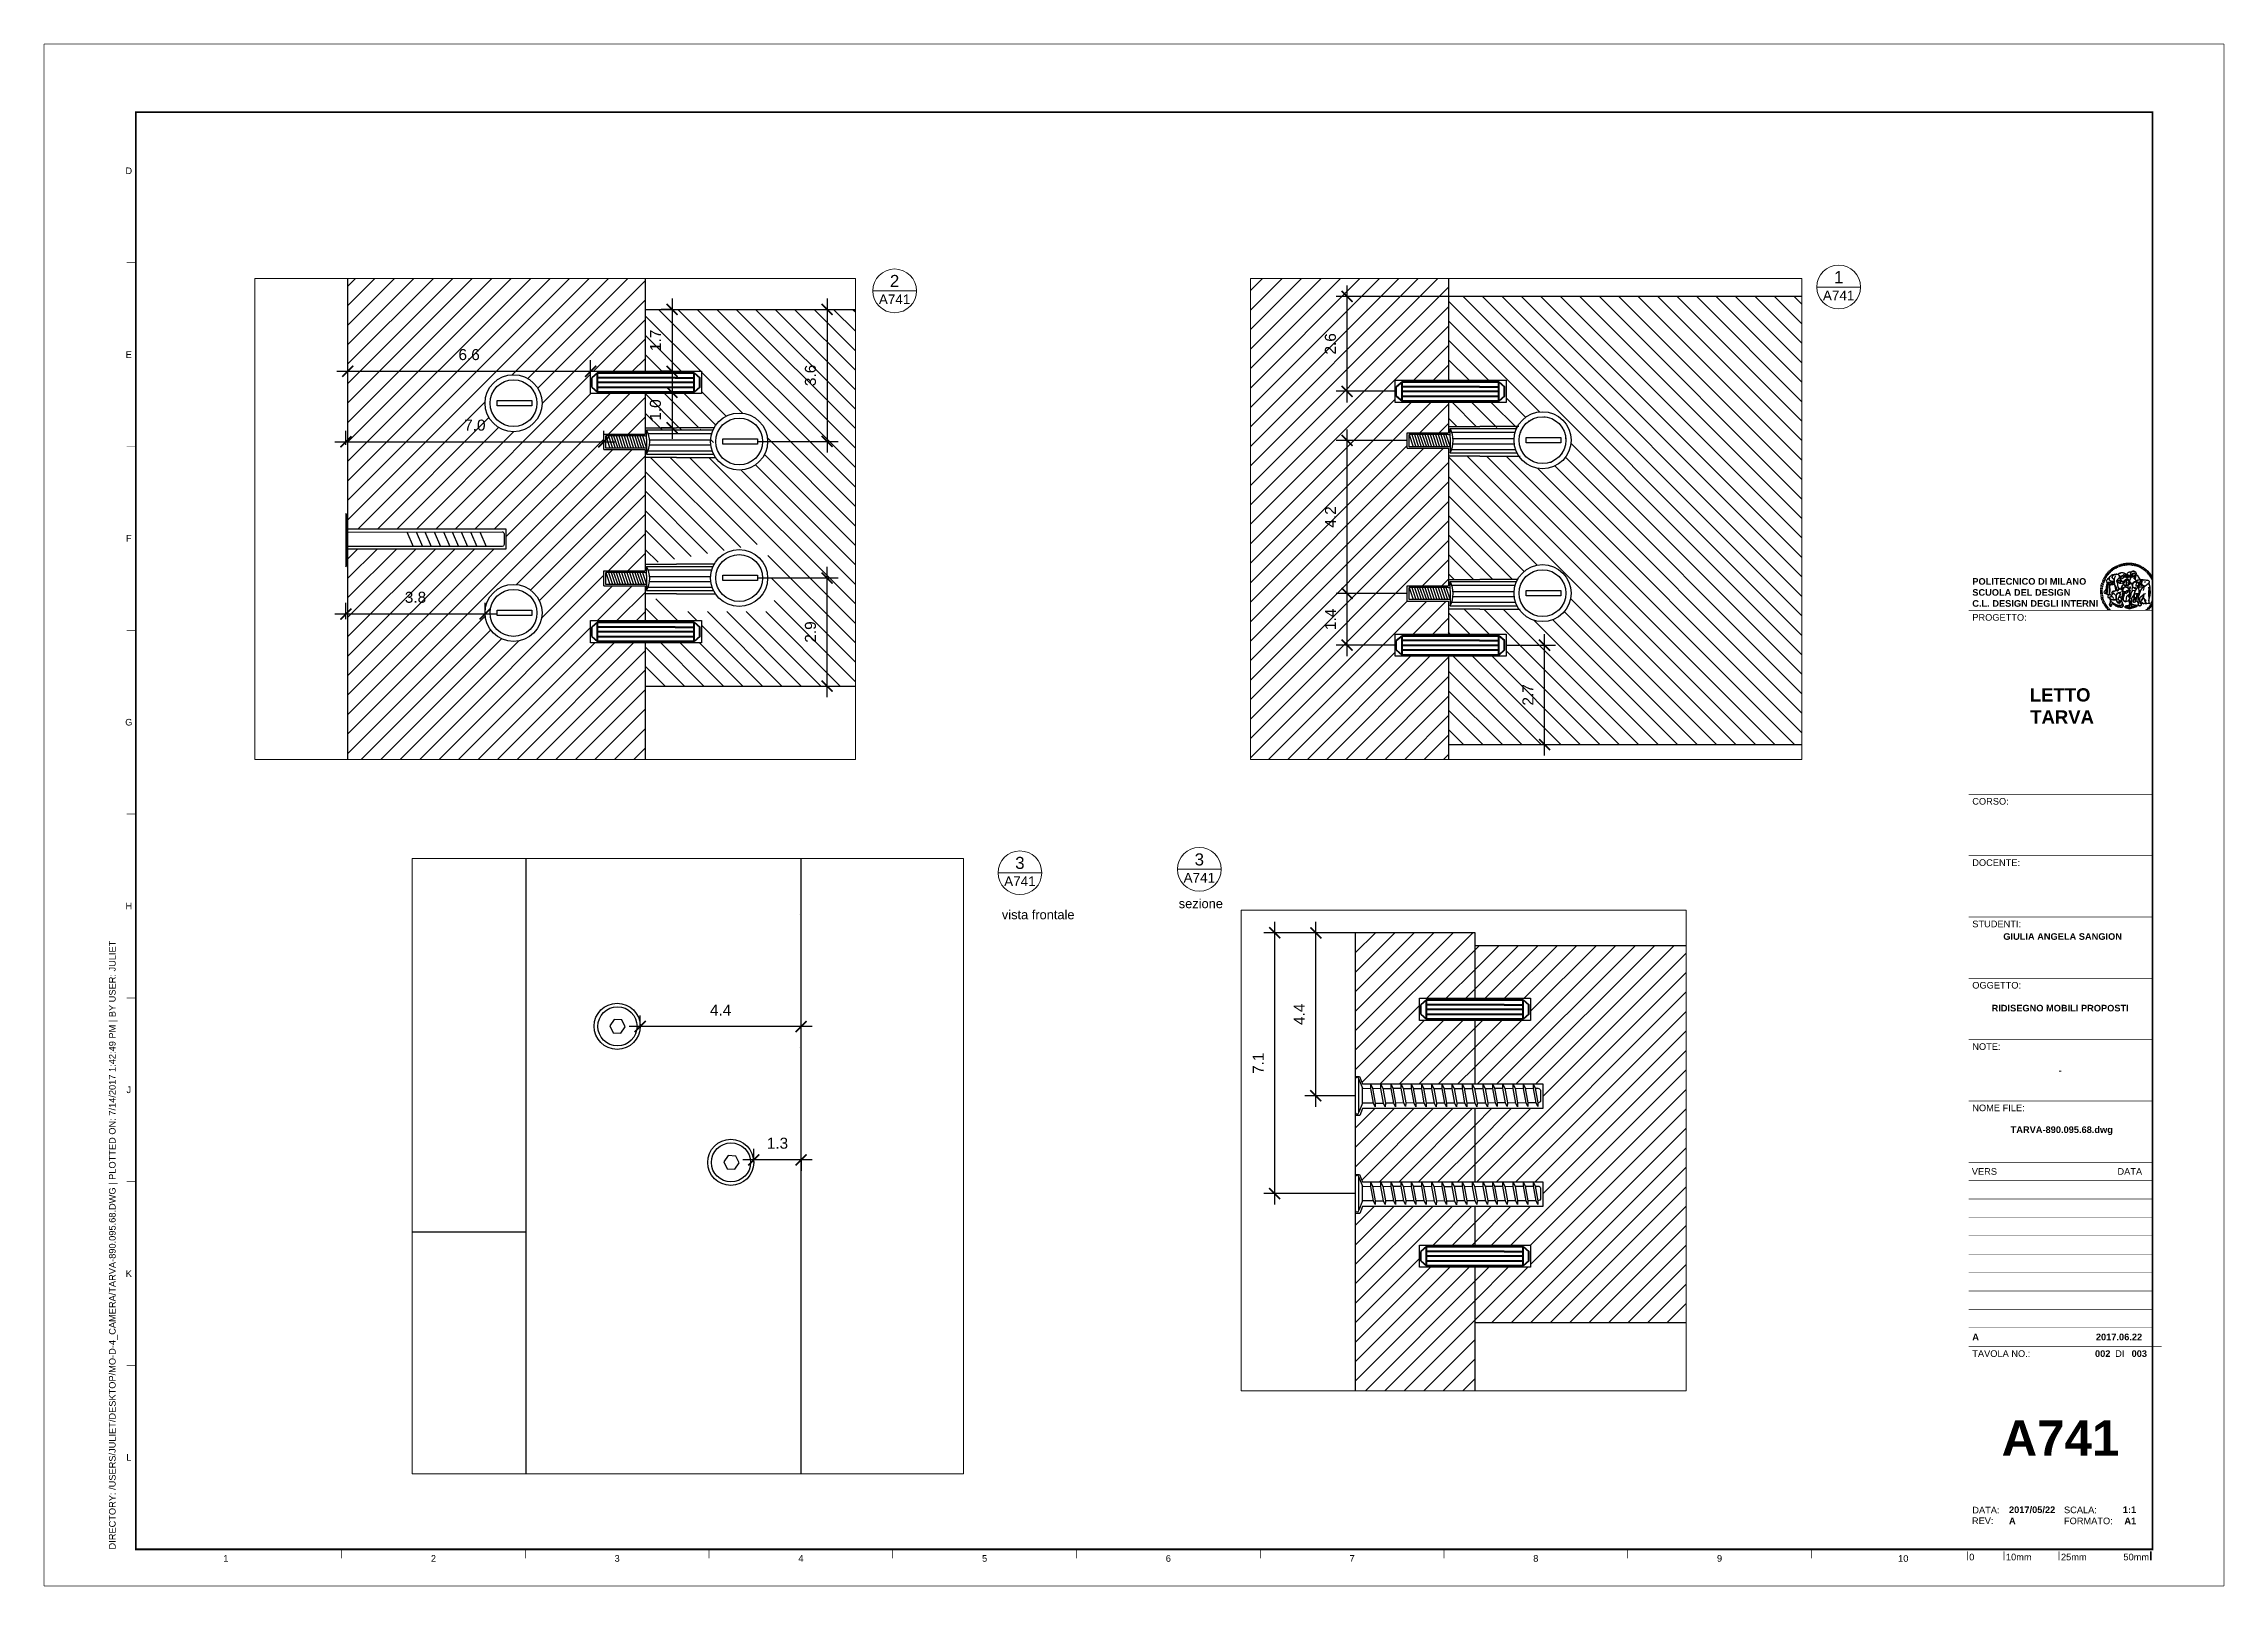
# Paper-space layout 'A741' of a CAD drawing. Header units: centimetres, sheet in millimetres. Extents: x 0 to 594, y 0 to 420.
# The model-space entities are those that its viewports show. They can reach past a viewport. Long polylines and large blocks are cut down to what shows.
import ezdxf
from ezdxf.enums import TextEntityAlignment as Align

# ---------------------------------------------------------------- set-up
doc = ezdxf.new("R2010")
doc.units = ezdxf.units.CM
doc.header["$MEASUREMENT"] = 0
doc.set_wipeout_variables(frame=1)
doc.layers.add('A-ANNO-SYMB', color=3, linetype='Continuous', lineweight=18)
for name, color, linetype in [('filatura', 8, 'Continuous'), ('G-ANNO-LOGO', 3, 'Continuous'), ('G-ANNO-TEXT', 3, 'Continuous'), ('G-ANNO-TTLB', 3, 'Continuous'), ('particolari', 7, 'Continuous'), ('struttura', 7, 'Continuous'), ('viti e cerniere', 3, 'Continuous')]:
    doc.layers.add(name, color=color, linetype=linetype)
doc.layers.add('G-ANNO-NPLT', color=210, linetype='Continuous', plot=False)
doc.styles.add('ARIAL', font='Arial.ttf')
doc.styles.add('ARIAL-BOLD', font='Arial Bold.ttf')
doc.styles.add('E-ARIAL', font='Arial.ttf')
doc.styles.get("Standard").update_dxf_attribs({"font": 'Arial.ttf'})
doc.dimstyles.get("Standard").update_dxf_attribs({"dimtxt": 3, "dimasz": 3, "dimexe": 3, "dimexo": 0.0625, "dimgap": 3, "dimtad": 1, "dimdec": 1, "dimzin": 0, "dimdsep": 46, "dimtxsty": 'Standard', "dimblk": 'ARCHTICK', "dimblk1": 'ARCHTICK', "dimblk2": 'ARCHTICK', "dimcen": 0.09, "dimdle": 3, "dimadec": 0, "dimazin": 0, "dimtfac": 1, "dimtdec": 1, "dimtofl": 0, "dimtmove": 0, "dimatfit": 3, "dimfxl": 1, "dimtolj": 1, "dimtzin": 0, "dimarcsym": 0})

psp = doc.layouts.new('A741')

# ---------------------------------------------------------------- texts
at = {"color": 5}
for s, p in [('vista frontale', (261.16, 181.58)), ('sezione', (309.36, 184.6))]:
    psp.add_text(s, height=2.5, dxfattribs=at).set_placement(p)

msp = doc.modelspace()

# ---------------------------------------------------------------- blocks, each defined once
blk = doc.blocks.new('A1_GRID_LAYOUT')
at = {"layer": 'G-ANNO-NPLT', "const_width": 0.18}
for points in [[(593.31, 419.5), (0, 419.5)], [(0, 0), (0, 419.5)], [(593.31, 0), (593.31, 419.5)], [(593.31, 0), (0, 0)]]:
    blk.add_lwpolyline(points, dxfattribs=at)
at = {"layer": 'G-ANNO-TTLB', "const_width": 0.5, "flags": 128}
blk.add_lwpolyline([(25, 400.95), (25, 10), (573.82, 10), (573.82, 400.95)], close=True, dxfattribs=at)
at = {"layer": 'G-ANNO-TTLB', "const_width": 0.18, "flags": 128}
for points in [[(25, 360), (22.5, 360)], [(25, 310), (22.5, 310)], [(25, 260), (22.5, 260)], [(25, 210), (22.5, 210)], [(25, 160), (22.5, 160)], [(25, 110), (22.5, 110)], [(25, 60), (22.5, 60)], [(81, 10), (81, 7.5)], [(131, 10), (131, 7.5)], [(181, 10), (181, 7.5)], [(231, 10), (231, 7.5)], [(281, 10), (281, 7.5)], [(331, 10), (331, 7.5)], [(381, 10), (381, 7.5)], [(431, 10), (431, 7.5)], [(481, 10), (481, 7.5)]]:
    blk.add_lwpolyline(points, dxfattribs=at)
at = {"layer": 'G-ANNO-TEXT', "style": 'ARIAL'}
for s, p in [('D', (23.09, 385)), ('E', (23.09, 335)), ('F', (23.09, 285)), ('G', (23.09, 235)), ('H', (23.09, 185)), ('J', (23.09, 135)), ('K', (23.09, 85)), ('L', (23.09, 35)), ('1', (49.49, 7.51)), ('2', (106, 7.51)), ('3', (156, 7.51)), ('4', (206, 7.51)), ('5', (256, 7.51)), ('6', (306, 7.51)), ('7', (356, 7.51)), ('8', (406, 7.51)), ('9', (456, 7.51)), ('10', (506, 7.51))]:
    blk.add_text(s, height=1.8, dxfattribs=at).set_placement(p, align=Align.MIDDLE_CENTER)
at = {"layer": 'G-ANNO-TEXT', "insert": (17.7, 9.95), "char_height": 1.8, "attachment_point": 1, "rotation": 90, "style": 'ARIAL'}
blk.add_mtext_dynamic_manual_height_columns('DIRECTORY: /USERS/JULIET/DESKTOP/MO-D-4_CAMERA/TARVA-890.095.68.DWG | PLOTTED ON: 7/14/2017 1:42:49 PM | BY USER: JULIET', width=412.209, gutter_width=9, heights=[0], dxfattribs=at)
blk = doc.blocks.new('logoPolimi')
for p, q in [((-1.49, 1.84), (-1.36, 1.68)), ((-1.41, 1.91), (-1.28, 1.74)), ((-1.32, 1.97), (-1.2, 1.8)), ((-1.22, 2.03), (-1.11, 1.85)), ((-1.13, 2.09), (-1.03, 1.9)), ((-1.03, 2.14), (-0.94, 1.95)), ((-0.93, 2.18), (-0.84, 1.99)), ((-0.83, 2.22), (-0.75, 2.03)), ((-0.72, 2.26), (-0.66, 2.06)), ((-0.61, 2.29), (-0.56, 2.09)), ((-0.51, 2.32), (-0.46, 2.11)), ((-0.4, 2.34), (-0.36, 2.13)), ((-0.29, 2.35), (-0.26, 2.14)), ((-0.18, 2.36), (-0.16, 2.15)), ((-0.07, 2.37), (-0.06, 2.16)), ((0.04, 2.37), (0.04, 2.16)), ((0.15, 2.36), (0.14, 2.16)), ((0.26, 2.36), (0.24, 2.15)), ((0.37, 2.34), (0.34, 2.13)), ((0.48, 2.32), (0.44, 2.12)), ((0.59, 2.3), (0.54, 2.09)), ((0.69, 2.27), (0.63, 2.07)), ((0.8, 2.23), (0.73, 2.03)), ((0.9, 2.19), (0.82, 2)), ((1, 2.15), (0.91, 1.96)), ((1.1, 2.1), (1, 1.91)), ((1.2, 2.04), (1.09, 1.86)), ((1.29, 1.99), (1.18, 1.81)), ((1.38, 1.92), (1.26, 1.75)), ((1.47, 1.86), (1.34, 1.69)), ((-2.37, 0.12), (-2.16, 0.11)), ((-2.37, 0.01), (-2.16, 0.01)), ((-2.36, 0.23), (-2.15, 0.21)), ((-2.35, 0.34), (-2.14, 0.31)), ((-2.33, 0.45), (-2.12, 0.41)), ((-2.3, 0.55), (-2.1, 0.51)), ((-2.28, 0.66), (-2.07, 0.6)), ((-2.24, 0.77), (-2.04, 0.7)), ((-2.2, 0.87), (-2.01, 0.79)), ((-2.16, 0.97), (-1.97, 0.89)), ((-2.11, 1.07), (-1.93, 0.98)), ((-2.06, 1.17), (-1.88, 1.07)), ((-2.01, 1.26), (-1.83, 1.15)), ((-1.94, 1.36), (-1.77, 1.24)), ((-1.88, 1.45), (-1.71, 1.32)), ((-1.84, 0.03), (-1.82, 0.35)), ((-1.81, 1.53), (-1.65, 1.4)), ((-1.74, 1.61), (-1.58, 1.47)), ((-1.73, 0.59), (-1.73, 0.59)), ((-1.73, 0.59), (-1.73, 0.59)), ((-1.66, 1.69), (-1.51, 1.54)), ((-1.65, 0.57), (-1.65, 0.57)), ((-1.59, 1.12), (-1.59, 1.12)), ((-1.58, 1.77), (-1.44, 1.61)), ((-1.51, 0.55), (-1.51, 0.55)), ((-1.51, 0.55), (-1.51, 0.55)), ((-1.31, 0.79), (-1.21, 0.75)), ((-1.21, 0.75), (-1.31, 0.79)), ((-1.21, 0.75), (-1.31, 0.79)), ((-1.21, 0.75), (-1.21, 0.75)), ((-1.21, 0.75), (-1.21, 0.75)), ((-1.19, 0.76), (-1.19, 0.76)), ((-1.19, 0.76), (-1.19, 0.76)), ((-1.17, 0.99), (-1.18, 0.99)), ((-1.18, 0.99), (-1.17, 0.99)), ((-1.16, 0.57), (-1.16, 0.57)), ((-1.16, 0.57), (-1.16, 0.57)), ((-1.1, 0.01), (-0.99, 0.06)), ((-0.99, 0.06), (-1.1, 0.01)), ((-0.99, 0.06), (-1.1, 0.01)), ((-0.99, 0.06), (-0.99, 0.06)), ((-0.99, 0.06), (-0.99, 0.06)), ((-0.97, 0.79), (-0.98, 0.79)), ((-0.89, 0.84), (-0.97, 0.79)), ((-0.97, 0.79), (-0.89, 0.84)), ((-0.96, 1.41), (-0.96, 1.41)), ((-0.96, 1.41), (-0.96, 1.41)), ((-0.89, 0.84), (-0.82, 0.87)), ((-0.82, 0.87), (-0.89, 0.84)), ((-0.89, 0.84), (-0.82, 0.87)), ((-0.88, 0.83), (-0.89, 0.84)), ((-0.85, 1.39), (-0.85, 1.39)), ((-0.85, 1.39), (-0.85, 1.39)), ((-0.84, 0.14), (-0.84, 0.14)), ((-0.77, 1.08), (-0.78, 1.08)), ((-0.78, 1.08), (-0.77, 1.08)), ((-0.61, 1.12), (-0.77, 1.08)), ((-0.77, 1.08), (-0.61, 1.12)), ((-0.77, 1.08), (-0.61, 1.12)), ((-0.75, 1.3), (-0.76, 1.29)), ((-0.76, 1.29), (-0.75, 1.3)), ((-0.65, 0.99), (-0.7, 0.96)), ((-0.69, 0.18), (-0.68, 0.18)), ((-0.66, 0.93), (-0.66, 0.93)), ((-0.66, 0.93), (-0.64, 0.93)), ((-0.66, 0.93), (-0.66, 0.93)), ((-0.66, 0.93), (-0.66, 0.93)), ((-0.63, 1.01), (-0.63, 1.01)), ((-0.63, 1.01), (-0.62, 1.01)), ((-0.63, 0.66), (-0.63, 0.66)), ((-0.6, 1.12), (-0.61, 1.12)), ((-0.61, 1.12), (-0.6, 1.12)), ((-0.61, 1.12), (-0.6, 1.12)), ((-0.61, 0.86), (-0.57, 0.85)), ((-0.57, 0.85), (-0.61, 0.86)), ((-0.61, 0.86), (-0.57, 0.85)), ((-0.53, 1.08), (-0.6, 1.12)), ((-0.6, 1.12), (-0.6, 1.11)), ((-0.6, 1.12), (-0.53, 1.08)), ((-0.57, 0.8), (-0.59, 0.8)), ((-0.57, 0.85), (-0.53, 0.84)), ((-0.57, 0.85), (-0.57, 0.85)), ((-0.57, 0.85), (-0.57, 0.85)), ((-0.57, 0.85), (-0.53, 0.84)), ((-0.56, 0.29), (-0.49, 0.48)), ((-0.56, 0.14), (-0.56, 0.29)), ((-0.5, 0.11), (-0.56, 0.14)), ((-0.53, 0.84), (-0.51, 0.84)), ((-0.53, 0.84), (-0.51, 0.84)), ((-0.53, 0.84), (-0.53, 0.84)), ((-0.51, 0.11), (-0.51, 0.11)), ((-0.51, 0.11), (-0.51, 0.11)), ((-0.34, 0.33), (-0.5, 0.11)), ((-0.49, 0.48), (-0.41, 0.55)), ((-0.42, 0.8), (-0.47, 0.79)), ((-0.42, 0.8), (-0.47, 0.79)), ((-0.47, 0.79), (-0.45, 0.76)), ((-0.47, 0.79), (-0.45, 0.76)), ((-0.45, 1.14), (-0.42, 1.11)), ((-0.42, 1.26), (-0.36, 1.22)), ((-0.41, 0.55), (-0.34, 0.49)), ((-0.4, 1.37), (-0.38, 1.38)), ((-0.39, 1.37), (-0.4, 1.37)), ((-0.35, 1.33), (-0.4, 1.37)), ((-0.39, 1.24), (-0.4, 1.23)), ((-0.38, 1.14), (-0.38, 1.14)), ((-0.34, 0.49), (-0.09, 0.48)), ((-0.16, 0.32), (-0.34, 0.33)), ((-0.14, 0.32), (-0.31, 0.34)), ((-0.28, 1.3), (-0.29, 1.3)), ((-0.28, 1.3), (-0.28, 1.3)), ((-0.16, 1.24), (-0.16, 1.25)), ((-0.16, 1.25), (-0.16, 1.25)), ((-0.16, 0.49), (-0.14, 0.64)), ((-0.06, 0.27), (-0.16, 0.32)), ((-0.1, 0.88), (-0.09, 0.87)), ((-0.08, 1.37), (-0.08, 1.38)), ((-0.08, 1.23), (-0.05, 1.21)), ((-0.05, 1.21), (-0.08, 1.23)), ((-0.08, 1.23), (-0.05, 1.21)), ((-0.03, 0.26), (-0.06, 0.27)), ((-0.05, 1.21), (-0.04, 1.21)), ((-0.04, 1.21), (-0.05, 1.21)), ((-0.04, 1.21), (-0.04, 1.21)), ((-0.04, 1.21), (-0.04, 1.21)), ((-0.04, 0.48), (-0.03, 0.26)), ((0.03, 1.15), (0.03, 1.15)), ((0.03, 0.66), (0.03, 0.67)), ((0.07, 0.58), (0.07, 0.57)), ((0.1, 1.18), (0.1, 1.18)), ((0.1, 0.84), (0.1, 0.84)), ((0.13, 1.32), (0.17, 1.19)), ((0.14, 0.71), (0.34, 0.65)), ((0.31, 0.56), (0.17, 0.63)), ((0.27, 1.61), (0.27, 1.61)), ((0.27, 1.61), (0.27, 1.61)), ((0.27, 1.61), (0.27, 1.61)), ((0.29, 1.29), (0.29, 1.29)), ((0.29, 1.29), (0.29, 1.29)), ((0.29, 1.29), (0.29, 1.29)), ((0.29, 1.29), (0.29, 1.29)), ((0.33, 0.49), (0.34, 0.49)), ((0.33, 0.03), (0.35, 0.03)), ((0.33, 0.03), (0.35, 0.03)), ((0.34, 0.65), (0.34, 0.64)), ((0.35, 0.03), (0.57, 0.06)), ((0.35, 0.03), (0.57, 0.06)), ((0.35, 0.03), (0.35, 0.03)), ((0.35, 0.03), (0.35, 0.03)), ((0.38, 1.36), (0.37, 1.35)), ((0.38, 0.34), (0.37, 0.34)), ((0.38, 0.34), (0.38, 0.34)), ((0.43, 0.67), (0.39, 0.64)), ((0.49, 1.05), (0.51, 1.13)), ((0.51, 1.13), (0.49, 1.05)), ((0.49, 1.05), (0.51, 1.13)), ((0.51, 1.31), (0.5, 1.29)), ((0.51, 1.13), (0.52, 1.23)), ((0.52, 1.23), (0.51, 1.23)), ((0.51, 1.23), (0.52, 1.23)), ((0.52, 1.23), (0.51, 1.13)), ((0.51, 1.13), (0.52, 1.23)), ((0.52, 1.24), (0.6, 1.37)), ((0.52, 1.23), (0.6, 1.36)), ((0.6, 1.36), (0.52, 1.23)), ((0.52, 1.23), (0.52, 1.23)), ((0.52, 1.23), (0.52, 1.24)), ((0.52, 1.23), (0.52, 1.23)), ((0.55, 1.07), (0.53, 1.06)), ((0.53, 1.04), (0.53, 1.06)), ((0.53, 1.05), (0.53, 1.04)), ((0.54, 0.3), (0.63, 0.32)), ((0.54, -0.08), (0.61, 0.06)), ((0.61, 0.06), (0.54, -0.08)), ((0.54, -0.08), (0.61, 0.06)), ((0.56, 0.19), (0.59, 0.21)), ((0.57, 1.07), (0.57, 1.07)), ((0.57, 1.07), (0.57, 1.07)), ((0.57, 1.07), (0.57, 1.07)), ((0.57, 1.07), (0.57, 1.07)), ((0.57, 1.07), (0.57, 1.07)), ((0.57, 1.07), (0.57, 1.07)), ((0.57, 1.07), (0.57, 1.07)), ((0.58, 0.3), (0.59, 0.29)), ((0.59, 0.78), (0.59, 0.79)), ((0.59, 0.79), (0.59, 0.79)), ((0.59, 0.79), (0.59, 0.79)), ((0.59, 0.79), (0.59, 0.78)), ((0.61, 0.06), (0.6, 0.07)), ((0.6, 0.07), (0.61, 0.06)), ((0.61, 0.06), (0.61, 0.07)), ((0.62, 0.21), (0.65, 0.22)), ((0.64, 1.37), (0.65, 1.37)), ((0.69, 0.86), (0.68, 0.86)), ((0.68, 0.86), (0.69, 0.86)), ((0.68, 0.76), (0.68, 0.76)), ((0.76, 0.26), (0.76, 0.26)), ((0.82, 0.35), (0.84, 0.36)), ((0.82, 0.35), (0.82, 0.35)), ((0.84, 0.36), (0.84, 0.37)), ((0.85, 0.34), (1.05, 0.35)), ((0.93, 1.05), (0.93, 1.05)), ((0.93, 1.05), (0.93, 1.05)), ((0.93, 1.05), (0.93, 1.04)), ((0.93, 1.05), (0.93, 1.05)), ((0.97, 0.66), (0.96, 0.66)), ((1.01, 0.97), (0.98, 0.96)), ((1.17, 0.96), (1.17, 0.95)), ((1.17, 0.95), (1.17, 0.95)), ((1.34, 0.37), (1.26, 0.04)), ((1.27, 0.37), (1.27, 0.38)), ((1.28, 0.95), (1.28, 0.95)), ((1.37, 0.73), (1.46, 0.81)), ((1.41, 0.4), (1.41, 0.41)), ((1.56, 1.79), (1.42, 1.63)), ((1.64, 1.71), (1.49, 1.56)), ((1.49, 0.9), (1.57, 0.92)), ((1.72, 1.63), (1.56, 1.49)), ((1.67, 0.6), (1.57, 0.53)), ((1.79, 1.55), (1.63, 1.41)), ((1.86, 1.47), (1.7, 1.34)), ((1.93, 1.38), (1.76, 1.26)), ((1.99, 1.29), (1.81, 1.17)), ((2.05, 1.19), (1.87, 1.09)), ((2.1, 1.1), (1.92, 1)), ((2.15, 1), (1.96, 0.91)), ((2.19, 0.9), (2, 0.82)), ((2.23, 0.79), (2.04, 0.72)), ((2.27, 0.69), (2.07, 0.63)), ((2.3, 0.58), (2.09, 0.53)), ((2.32, 0.47), (2.12, 0.43)), ((2.34, 0.37), (2.13, 0.33)), ((2.36, 0.26), (2.15, 0.23)), ((2.37, 0.15), (2.16, 0.13)), ((2.37, 0.04), (2.16, 0.03)), ((-2.37, -0.1), (-2.16, -0.09)), ((-2.36, -0.21), (-2.15, -0.19)), ((-2.35, -0.32), (-2.14, -0.29)), ((-2.33, -0.43), (-2.12, -0.39)), ((-2.31, -0.54), (-2.1, -0.49)), ((-2.28, -0.65), (-2.08, -0.59)), ((-2.25, -0.75), (-2.05, -0.69)), ((-2.21, -0.86), (-2.02, -0.78)), ((-2.17, -0.96), (-1.98, -0.87)), ((-2.12, -1.06), (-1.93, -0.96)), ((-2.07, -1.16), (-1.89, -1.05)), ((-2.04, -0.15), (-1.97, -0.2)), ((-2.01, -1.25), (-1.84, -1.14)), ((-1.95, -1.34), (-1.78, -1.22)), ((-1.89, -1.43), (-1.72, -1.31)), ((-1.82, -1.52), (-1.66, -1.38)), ((-1.75, -1.6), (-1.59, -1.46)), ((-1.67, -1.68), (-1.52, -1.53)), ((-1.58, -0.12), (-1.6, -0.18)), ((-1.6, -0.18), (-1.58, -0.28)), ((-1.57, -0.54), (-1.59, -0.54)), ((-1.59, -0.54), (-1.59, -0.54)), ((-1.59, -1.76), (-1.45, -1.6)), ((-1.56, -0.32), (-1.56, -0.31)), ((-1.56, -0.31), (-1.56, -0.31)), ((-1.53, -0.65), (-1.53, -0.65)), ((-1.53, -0.65), (-1.53, -0.65)), ((-1.51, -1.83), (-1.37, -1.67)), ((-1.48, -0.86), (-1.48, -0.85)), ((-1.42, -0.37), (-1.42, -0.37)), ((-1.42, -1.9), (-1.29, -1.73)), ((-1.38, -0.46), (-1.38, -0.46)), ((-1.33, -1.96), (-1.21, -1.79)), ((-1.31, -0.24), (-1.31, -0.23)), ((-1.31, -0.23), (-1.31, -0.24)), ((-1.23, -0.19), (-1.23, -0.19)), ((-1.23, -0.19), (-1.23, -0.19)), ((-1.23, -0.19), (-1.23, -0.19)), ((-1.23, -0.19), (-1.23, -0.19)), ((-1.01, -0.39), (-1.02, -0.39)), ((-1.02, -0.39), (-1.01, -0.39)), ((-1.02, -0.7), (-1.02, -0.7)), ((-1.02, -0.7), (-1.02, -0.7)), ((-1.02, -0.7), (-1.02, -0.7)), ((-0.79, -0.51), (-0.83, -0.58)), ((-0.83, -0.58), (-0.79, -0.51)), ((-0.83, -0.58), (-0.79, -0.51)), ((-0.78, -1.05), (-0.83, -0.94)), ((-0.83, -0.94), (-0.78, -1.05)), ((-0.83, -0.94), (-0.83, -0.94)), ((-0.83, -0.94), (-0.78, -1.05)), ((-0.82, -1.23), (-0.82, -1.23)), ((-0.82, -1.23), (-0.77, -1.23)), ((-0.77, -1.23), (-0.82, -1.23)), ((-0.82, -1.23), (-0.82, -1.23)), ((-0.77, -1.23), (-0.82, -1.23)), ((-0.75, -0.96), (-0.8, -0.89)), ((-0.8, -0.89), (-0.79, -0.92)), ((-0.79, -0.92), (-0.8, -0.89)), ((-0.8, -0.89), (-0.75, -0.96)), ((-0.79, -0.92), (-0.8, -0.89)), ((-0.8, -0.89), (-0.8, -0.89)), ((-0.8, -0.89), (-0.75, -0.96)), ((-0.79, -0.92), (-0.78, -0.95)), ((-0.78, -0.95), (-0.79, -0.92)), ((-0.78, -0.95), (-0.79, -0.92)), ((-0.77, -0.49), (-0.78, -0.48)), ((-0.78, -0.48), (-0.77, -0.49)), ((-0.78, -0.95), (-0.76, -1)), ((-0.76, -1), (-0.78, -0.95)), ((-0.76, -1), (-0.78, -0.95)), ((-0.71, -0.89), (-0.75, -0.87)), ((-0.75, -0.87), (-0.71, -0.89)), ((-0.75, -0.87), (-0.71, -0.89)), ((-0.72, -1.01), (-0.75, -0.96)), ((-0.75, -0.96), (-0.72, -1.01)), ((-0.75, -0.96), (-0.72, -1.01)), ((-0.64, -0.93), (-0.71, -0.89)), ((-0.71, -0.89), (-0.64, -0.93)), ((-0.71, -0.89), (-0.64, -0.93)), ((-0.66, -0.53), (-0.66, -0.53)), ((-0.66, -0.53), (-0.66, -0.53)), ((-0.66, -0.53), (-0.66, -0.53)), ((-0.39, -0.81), (-0.51, -0.69)), ((-0.51, -1.04), (-0.5, -1.04)), ((-0.48, -0.42), (-0.48, -0.42)), ((-0.48, -0.42), (-0.48, -0.42)), ((-0.48, -0.42), (-0.48, -0.42)), ((-0.41, -0.51), (-0.41, -0.51)), ((-0.38, -0.05), (-0.39, -0.12)), ((-0.39, -0.12), (-0.37, -0.1)), ((-0.35, -0.14), (-0.37, -0.08)), ((-0.37, -0.09), (-0.37, -0.09)), ((-0.33, -0.12), (-0.35, -0.14)), ((-0.32, -0.14), (-0.35, -0.14)), ((-0.35, -0.18), (-0.34, -0.22)), ((-0.34, -0.08), (-0.29, -0.16)), ((-0.34, -0.22), (-0.34, -0.22)), ((-0.27, -0.17), (-0.32, -0.14)), ((-0.25, -0.91), (-0.26, -0.9)), ((-0.26, -1.29), (0.1, -1.2)), ((0.1, -1.2), (-0.26, -1.29)), ((0.08, -1.4), (-0.26, -1.29)), ((-0.26, -1.29), (0.08, -1.4)), ((-0.26, -1.38), (-0.26, -1.29)), ((-0.26, -1.29), (-0.26, -1.29)), ((-0.26, -1.29), (-0.26, -1.38)), ((-0.26, -1.29), (0.08, -1.4)), ((-0.26, -1.29), (-0.26, -1.29)), ((0.08, -1.49), (-0.26, -1.38)), ((-0.26, -1.38), (0.09, -1.49)), ((-0.14, -0.15), (-0.16, -0.13)), ((-0.11, -0.04), (-0.12, -0.05)), ((-0.04, -0.41), (-0.01, -0.44)), ((-0.01, -0.44), (-0.04, -0.41)), ((-0.04, -0.41), (-0.01, -0.44)), ((0.07, -0.84), (0.07, -0.84)), ((0.07, -0.84), (0.07, -0.84)), ((0.1, -1.2), (0.08, -1.32)), ((0.08, -1.32), (0.13, -1.2)), ((0.08, -1.4), (0.72, -1.22)), ((0.72, -1.22), (0.08, -1.4)), ((0.08, -1.4), (0.72, -1.22)), ((0.72, -1.31), (0.08, -1.49)), ((0.08, -1.44), (0.08, -1.4)), ((0.08, -1.4), (0.08, -1.44)), ((0.08, -1.4), (0.08, -1.49)), ((0.08, -1.49), (0.08, -1.44)), ((0.08, -1.44), (0.08, -1.44)), ((0.08, -1.44), (0.08, -1.45)), ((0.08, -1.45), (0.08, -1.46)), ((0.08, -1.46), (0.08, -1.49)), ((0.1, -1.01), (0.09, -0.86)), ((0.1, -1.01), (0.09, -0.86)), ((0.09, -1.49), (0.72, -1.31)), ((0.1, -1.2), (0.12, -1.04)), ((0.12, -1.04), (0.1, -1.2)), ((0.13, -1.2), (0.1, -1.2)), ((0.1, -1.2), (0.13, -1.2)), ((0.13, -1.2), (0.1, -1.2)), ((0.1, -1.2), (0.1, -1.2)), ((0.11, -0.44), (0.11, -0.44)), ((0.11, -0.44), (0.11, -0.44)), ((0.12, -0.21), (0.12, -0.21)), ((0.12, -0.21), (0.12, -0.21)), ((0.12, -0.21), (0.12, -0.21)), ((0.12, -0.21), (0.12, -0.21)), ((0.12, -0.21), (0.12, -0.21)), ((0.12, -0.21), (0.12, -0.21)), ((0.12, -0.21), (0.12, -0.21)), ((0.12, -0.21), (0.12, -0.21)), ((0.12, -0.21), (0.12, -0.21)), ((0.12, -0.21), (0.12, -0.21)), ((0.12, -0.21), (0.12, -0.21)), ((0.12, -0.21), (0.12, -0.21)), ((0.12, -0.21), (0.12, -0.21)), ((0.12, -0.56), (0.14, -0.53)), ((0.14, -0.53), (0.12, -0.56)), ((0.12, -0.56), (0.14, -0.53)), ((0.12, -1.04), (0.12, -1.04)), ((0.12, -1.04), (0.12, -1.04)), ((0.12, -1.04), (0.12, -1.04)), ((0.21, -0.99), (0.13, -1.2)), ((0.13, -1.2), (0.21, -0.99)), ((0.36, -1.14), (0.13, -1.2)), ((0.13, -1.2), (0.26, -1.17)), ((0.14, -0.53), (0.16, -0.49)), ((0.16, -0.49), (0.14, -0.53)), ((0.14, -0.53), (0.16, -0.49)), ((0.16, -0.49), (0.16, -0.49)), ((0.16, -0.49), (0.16, -0.49)), ((0.28, -1.19), (0.21, -0.99)), ((0.21, -0.99), (0.31, -1.27)), ((0.24, -0.17), (0.24, -0.16)), ((0.24, -0.16), (0.24, -0.17)), ((0.25, -0.84), (0.25, -0.88)), ((0.25, -0.88), (0.25, -0.84)), ((0.25, -0.88), (0.25, -0.84)), ((0.25, -0.88), (0.29, -1.17)), ((0.26, -0.88), (0.25, -0.88)), ((0.31, -1.27), (0.25, -0.88)), ((0.26, -1.17), (0.28, -1.16)), ((0.28, -1.16), (0.36, -1.14)), ((0.29, -1.17), (0.28, -1.19)), ((0.36, -1.14), (0.72, -1.22)), ((0.72, -1.22), (0.36, -1.14)), ((0.49, -0.31), (0.49, -0.31)), ((0.49, -0.31), (0.49, -0.31)), ((0.5, -0.27), (0.5, -0.27)), ((0.51, -0.27), (0.51, -0.27)), ((0.72, -0.81), (0.75, -0.89)), ((0.72, -1.22), (0.72, -1.31)), ((0.72, -1.31), (0.72, -1.22)), ((0.74, -0.23), (0.74, -0.23)), ((0.74, -0.23), (0.75, -0.24)), ((0.75, -0.23), (0.75, -0.23)), ((0.86, -0.25), (0.82, -0.34)), ((0.87, -0.22), (0.86, -0.23)), ((0.87, -0.22), (0.86, -0.25)), ((0.96, -0.58), (0.96, -0.57)), ((1.05, -1.05), (1.04, -1.05)), ((1.28, -2), (1.17, -1.82)), ((1.37, -1.93), (1.25, -1.76)), ((1.31, -0.27), (1.3, -0.26)), ((1.3, -0.26), (1.3, -0.26)), ((1.3, -0.26), (1.3, -0.26)), ((1.3, -0.26), (1.31, -0.27)), ((1.3, -0.26), (1.3, -0.26)), ((1.46, -1.87), (1.33, -1.7)), ((1.54, -1.8), (1.41, -1.64)), ((1.63, -1.72), (1.48, -1.57)), ((1.71, -1.65), (1.55, -1.5)), ((1.78, -1.57), (1.62, -1.43)), ((1.85, -1.48), (1.69, -1.35)), ((1.92, -1.39), (1.75, -1.27)), ((1.98, -1.3), (1.81, -1.19)), ((2.04, -1.21), (1.86, -1.1)), ((2.09, -1.11), (1.91, -1.01)), ((2.14, -1.01), (1.95, -0.92)), ((2.19, -0.91), (1.99, -0.83)), ((2.23, -0.81), (2.03, -0.74)), ((2.26, -0.7), (2.06, -0.64)), ((2.29, -0.6), (2.09, -0.55)), ((2.32, -0.49), (2.11, -0.45)), ((2.34, -0.38), (2.13, -0.35)), ((2.35, -0.27), (2.15, -0.25)), ((2.37, -0.08), (2.16, -0.07)), ((2.36, -0.16), (2.16, -0.15)), ((-1.24, -2.02), (-1.13, -1.84)), ((-1.14, -2.08), (-1.04, -1.89)), ((-1.04, -2.13), (-0.95, -1.94)), ((-0.94, -2.18), (-0.86, -1.98)), ((-0.84, -2.22), (-0.77, -2.02)), ((-0.74, -2.25), (-0.67, -2.05)), ((-0.63, -2.29), (-0.57, -2.08)), ((-0.52, -2.31), (-0.48, -2.11)), ((-0.42, -2.33), (-0.38, -2.13)), ((-0.31, -2.35), (-0.28, -2.14)), ((-0.2, -2.36), (-0.18, -2.15)), ((-0.09, -2.37), (-0.08, -2.16)), ((0.03, -2.37), (0.02, -2.16)), ((0.14, -2.37), (0.12, -2.16)), ((0.25, -2.36), (0.22, -2.15)), ((0.35, -2.34), (0.32, -2.14)), ((0.46, -2.32), (0.42, -2.12)), ((0.57, -2.3), (0.52, -2.1)), ((0.68, -2.27), (0.62, -2.07)), ((0.78, -2.24), (0.71, -2.04)), ((0.89, -2.2), (0.81, -2)), ((0.99, -2.15), (0.9, -1.96)), ((1.09, -2.11), (0.99, -1.92)), ((1.19, -2.05), (1.08, -1.87))]:
    blk.add_line(p, q)
for points in [[(-1.9, 0.12), (-1.94, 0.02), (-2.05, -0.09), (-2.05, -0.09)], [(-1.86, 0.38), (-1.86, 0.38), (-1.87, 0.19), (-1.9, 0.12)], [(-1.76, 0.6), (-1.76, 0.6), (-1.84, 0.57), (-1.86, 0.38)], [(-1.86, -0.04), (-1.84, 0.02), (-1.84, 0.03), (-1.84, 0.03)], [(-1.82, 0.78), (-1.83, 0.8), (-1.85, 0.86), (-1.83, 0.88)], [(-1.82, 0.78), (-1.83, 0.8), (-1.85, 0.86), (-1.83, 0.88)], [(-1.83, 0.88), (-1.81, 0.9), (-1.76, 0.96), (-1.76, 0.96)], [(-1.83, 0.88), (-1.81, 0.9), (-1.76, 0.96), (-1.76, 0.96)], [(-1.76, 0.6), (-1.83, 0.7), (-1.78, 0.74), (-1.78, 0.74)], [(-1.78, 0.74), (-1.79, 0.74), (-1.83, 0.7), (-1.76, 0.6)], [(-1.78, 0.74), (-1.8, 0.76), (-1.81, 0.78), (-1.82, 0.78)], [(-1.78, 0.74), (-1.8, 0.76), (-1.81, 0.78), (-1.82, 0.78)], [(-1.82, 0.35), (-1.81, 0.5), (-1.73, 0.59), (-1.73, 0.59)], [(-1.82, -0.19), (-1.73, -0.07), (-1.75, 0.14), (-1.75, 0.3)], [(-1.75, 0.33), (-1.75, 0.17), (-1.73, -0.05), (-1.8, -0.17)], [(-1.78, 0.74), (-1.75, 0.72), (-1.72, 0.69), (-1.68, 0.7)], [(-1.68, 0.7), (-1.72, 0.69), (-1.75, 0.72), (-1.78, 0.74)], [(-1.68, 0.7), (-1.72, 0.69), (-1.75, 0.72), (-1.78, 0.74)], [(-1.78, 0.74), (-1.78, 0.74), (-1.78, 0.74), (-1.78, 0.74)], [(-1.76, 0.96), (-1.68, 1.1), (-1.59, 1.12), (-1.59, 1.12)], [(-1.76, 0.96), (-1.68, 1.1), (-1.6, 1.12), (-1.6, 1.12)], [(-1.73, 0.59), (-1.74, 0.59), (-1.75, 0.6), (-1.76, 0.6)], [(-1.73, 0.59), (-1.74, 0.59), (-1.75, 0.6), (-1.76, 0.6)], [(-1.75, 0.3), (-1.76, 0.47), (-1.65, 0.57), (-1.65, 0.57)], [(-1.65, 0.57), (-1.65, 0.57), (-1.76, 0.5), (-1.75, 0.33)], [(-1.65, 0.57), (-1.68, 0.58), (-1.7, 0.58), (-1.73, 0.59)], [(-1.65, 0.57), (-1.68, 0.58), (-1.7, 0.58), (-1.73, 0.59)], [(-1.5, 0.71), (-1.53, 0.74), (-1.61, 0.71), (-1.68, 0.7)], [(-1.68, 0.7), (-1.61, 0.71), (-1.53, 0.73), (-1.5, 0.71)], [(-1.5, 0.71), (-1.53, 0.73), (-1.61, 0.71), (-1.68, 0.7)], [(-1.51, 0.55), (-1.56, 0.56), (-1.61, 0.56), (-1.65, 0.57)], [(-1.65, 0.57), (-1.61, 0.56), (-1.56, 0.56), (-1.51, 0.55)], [(-1.51, 0.55), (-1.56, 0.56), (-1.61, 0.56), (-1.65, 0.57)], [(-1.59, 1.12), (-1.6, 1.06), (-1.61, 0.99), (-1.61, 0.97)], [(-1.61, 0.97), (-1.61, 0.99), (-1.6, 1.06), (-1.59, 1.12)], [(-1.61, 0.97), (-1.61, 0.99), (-1.6, 1.06), (-1.59, 1.12)], [(-1.61, 0.97), (-1.61, 0.95), (-1.56, 0.88), (-1.54, 0.87)], [(-1.54, 0.87), (-1.56, 0.88), (-1.61, 0.95), (-1.61, 0.97)], [(-1.54, 0.87), (-1.56, 0.88), (-1.61, 0.96), (-1.61, 0.97)], [(-1.59, 1.12), (-1.59, 1.13), (-1.59, 1.15), (-1.58, 1.16)], [(-1.59, 1.12), (-1.59, 1.13), (-1.59, 1.15), (-1.58, 1.16)], [(-1.58, 1.16), (-1.57, 1.21), (-1.52, 1.23), (-1.49, 1.25)], [(-1.58, 1.16), (-1.57, 1.21), (-1.52, 1.23), (-1.49, 1.25)], [(-1.58, 0.36), (-1.58, 0.48), (-1.51, 0.55), (-1.51, 0.55)], [(-1.51, 0.55), (-1.51, 0.55), (-1.58, 0.48), (-1.58, 0.36)], [(-1.51, 0.55), (-1.51, 0.55), (-1.58, 0.48), (-1.58, 0.36)], [(-1.55, 0.04), (-1.55, 0.08), (-1.58, 0.25), (-1.58, 0.36)], [(-1.58, 0.36), (-1.58, 0.25), (-1.55, 0.08), (-1.55, 0.04)], [(-1.58, 0.36), (-1.58, 0.25), (-1.55, 0.08), (-1.55, 0.04)], [(-1.58, -0.12), (-1.57, -0.06), (-1.55, 0.02), (-1.55, 0.04)], [(-1.55, 0.04), (-1.55, 0.02), (-1.57, -0.06), (-1.58, -0.12)], [(-1.55, 0.04), (-1.55, 0.02), (-1.56, -0.04), (-1.57, -0.1)], [(-1.54, 0.87), (-1.52, 0.85), (-1.47, 0.83), (-1.44, 0.83)], [(-1.44, 0.83), (-1.47, 0.83), (-1.52, 0.85), (-1.54, 0.87)], [(-1.45, 0.83), (-1.47, 0.83), (-1.52, 0.85), (-1.54, 0.87)], [(-1.51, 0.55), (-1.33, 0.54), (-1.16, 0.57), (-1.16, 0.57)], [(-1.16, 0.57), (-1.16, 0.57), (-1.33, 0.54), (-1.51, 0.55)], [(-1.16, 0.57), (-1.16, 0.57), (-1.33, 0.54), (-1.51, 0.55)], [(-1.5, 0.71), (-1.46, 0.68), (-1.4, 0.62), (-1.33, 0.66)], [(-1.33, 0.66), (-1.4, 0.62), (-1.46, 0.68), (-1.5, 0.71)], [(-1.33, 0.66), (-1.4, 0.62), (-1.46, 0.68), (-1.5, 0.71)], [(-1.49, 1.25), (-1.46, 1.26), (-1.42, 1.33), (-1.39, 1.36)], [(-1.49, 1.25), (-1.46, 1.27), (-1.43, 1.34), (-1.39, 1.36)], [(-1.31, 0.79), (-1.33, 0.79), (-1.42, 0.83), (-1.45, 0.83)], [(-1.44, 0.83), (-1.42, 0.83), (-1.33, 0.79), (-1.31, 0.79)], [(-1.31, 0.79), (-1.33, 0.79), (-1.42, 0.83), (-1.44, 0.83)], [(-1.35, 1.1), (-1.4, 1.17), (-1.36, 1.23), (-1.29, 1.31)], [(-1.29, 1.31), (-1.36, 1.23), (-1.4, 1.17), (-1.35, 1.1)], [(-1.35, 1.1), (-1.4, 1.17), (-1.36, 1.23), (-1.29, 1.31)], [(-1.39, 1.36), (-1.35, 1.38), (-1.26, 1.4), (-1.19, 1.41)], [(-1.39, 1.36), (-1.35, 1.38), (-1.26, 1.4), (-1.19, 1.41)], [(-1.18, 0.99), (-1.24, 0.97), (-1.3, 1.03), (-1.35, 1.1)], [(-1.35, 1.1), (-1.3, 1.03), (-1.24, 0.97), (-1.18, 0.99)], [(-1.18, 1), (-1.24, 0.97), (-1.3, 1.03), (-1.35, 1.1)], [(-1.33, 0.66), (-1.28, 0.7), (-1.23, 0.73), (-1.21, 0.75)], [(-1.21, 0.75), (-1.23, 0.73), (-1.28, 0.7), (-1.33, 0.66)], [(-1.21, 0.75), (-1.23, 0.73), (-1.28, 0.7), (-1.33, 0.66)], [(-1.29, 1.31), (-1.22, 1.39), (-1.01, 1.41), (-0.96, 1.41)], [(-0.96, 1.41), (-1.01, 1.41), (-1.22, 1.39), (-1.29, 1.31)], [(-1.29, 1.31), (-1.22, 1.39), (-1.01, 1.41), (-0.96, 1.41)], [(-1.24, -0.02), (-1.21, -0.01), (-1.1, 0.01), (-1.1, 0.01)], [(-1.1, 0.01), (-1.1, 0.01), (-1.21, -0.01), (-1.24, -0.02)], [(-1.1, 0.01), (-1.1, 0.01), (-1.21, -0.01), (-1.24, -0.02)], [(-1.21, 0.75), (-1.2, 0.75), (-1.19, 0.76), (-1.19, 0.76)], [(-1.19, 0.76), (-1.19, 0.76), (-1.2, 0.75), (-1.21, 0.75)], [(-1.19, 0.76), (-1.19, 0.76), (-1.2, 0.76), (-1.21, 0.75)], [(-1.19, 1.41), (-1.11, 1.43), (-0.97, 1.41), (-0.97, 1.41)], [(-1.19, 1.41), (-1.12, 1.43), (-0.98, 1.41), (-0.98, 1.41)], [(-1.19, 0.76), (-1.19, 0.77), (-1.18, 0.78), (-1.18, 0.79)], [(-1.18, 0.79), (-1.18, 0.78), (-1.19, 0.77), (-1.19, 0.76)], [(-1.19, 0.76), (-1.19, 0.77), (-1.19, 0.78), (-1.18, 0.79)], [(-1.18, 0.68), (-1.18, 0.68), (-1.19, 0.71), (-1.19, 0.76)], [(-1.19, 0.76), (-1.19, 0.71), (-1.18, 0.68), (-1.18, 0.68)], [(-1.18, 0.68), (-1.18, 0.68), (-1.19, 0.71), (-1.19, 0.76)], [(-1.18, 0.97), (-1.18, 0.97), (-1.18, 0.98), (-1.17, 0.99)], [(-1.17, 0.99), (-1.18, 0.98), (-1.18, 0.97), (-1.18, 0.97)], [(-1.18, 0.97), (-1.18, 0.97), (-1.18, 0.98), (-1.17, 0.99)], [(-1.18, 0.79), (-1.17, 0.86), (-1.18, 0.95), (-1.18, 0.97)], [(-1.18, 0.97), (-1.18, 0.95), (-1.17, 0.86), (-1.18, 0.79)], [(-1.18, 0.79), (-1.17, 0.86), (-1.18, 0.95), (-1.18, 0.97)], [(-1.16, 0.57), (-1.17, 0.6), (-1.18, 0.64), (-1.18, 0.68)], [(-1.18, 0.68), (-1.18, 0.64), (-1.17, 0.6), (-1.16, 0.57)], [(-1.16, 0.57), (-1.17, 0.6), (-1.18, 0.64), (-1.18, 0.68)], [(-1.17, 0.99), (-1.17, 1.03), (-1.16, 1.09), (-1.14, 1.13)], [(-1.09, 0.42), (-1.1, 0.44), (-1.14, 0.48), (-1.16, 0.57)], [(-1.16, 0.57), (-1.14, 0.48), (-1.1, 0.44), (-1.09, 0.42)], [(-1.09, 0.42), (-1.1, 0.44), (-1.14, 0.48), (-1.16, 0.57)], [(-1.14, 1.13), (-1.12, 1.18), (-1.05, 1.31), (-1.05, 1.31)], [(-1.12, 0.46), (-1.12, 0.46), (-1.13, 0.38), (-1.11, 0.26)], [(-1.11, 0.26), (-1.08, 0.14), (-1.05, 0.03), (-1.05, 0.03)], [(-1.02, 0.32), (-1.02, 0.32), (-1.08, 0.4), (-1.09, 0.42)], [(-1.09, 0.42), (-1.08, 0.4), (-1.02, 0.32), (-1.02, 0.32)], [(-1.02, 0.32), (-1.02, 0.32), (-1.08, 0.4), (-1.09, 0.42)], [(-0.98, 0.2), (-0.98, 0.21), (-1.02, 0.32), (-1.02, 0.32)], [(-1.02, 0.32), (-1.02, 0.32), (-0.98, 0.21), (-0.98, 0.2)], [(-0.98, 0.2), (-0.98, 0.21), (-1.02, 0.32), (-1.02, 0.32)], [(-1.01, 0.12), (-1, 0.16), (-0.98, 0.19), (-0.98, 0.2)], [(-0.98, 0.2), (-0.98, 0.19), (-1, 0.16), (-1.01, 0.12)], [(-1.01, 0.12), (-1, 0.16), (-0.98, 0.19), (-0.98, 0.2)], [(-0.99, 0.06), (-1, 0.07), (-1.01, 0.1), (-1.01, 0.12)], [(-1.01, 0.12), (-1.01, 0.1), (-1, 0.07), (-0.99, 0.06)], [(-0.99, 0.06), (-1, 0.07), (-1.01, 0.1), (-1.01, 0.12)], [(-0.99, 0.06), (-0.99, 0.06), (-0.99, 0.06), (-0.98, 0.05)], [(-0.98, 0.05), (-0.99, 0.06), (-0.99, 0.06), (-0.99, 0.06)], [(-0.99, 0.05), (-0.99, 0.06), (-0.99, 0.06), (-0.99, 0.06)], [(-0.95, 0.02), (-0.96, 0.03), (-0.97, 0.04), (-0.99, 0.05)], [(-0.98, 1.41), (-0.98, 1.41), (-0.97, 1.41), (-0.96, 1.41)], [(-0.98, 0.81), (-0.94, 0.85), (-0.92, 0.93), (-0.91, 0.97)], [(-0.91, 0.97), (-0.92, 0.93), (-0.94, 0.85), (-0.98, 0.81)], [(-0.91, 0.97), (-0.92, 0.93), (-0.94, 0.85), (-0.98, 0.81)], [(-0.98, 0.79), (-0.98, 0.81), (-0.98, 0.81), (-0.98, 0.81)], [(-0.98, 0.81), (-0.98, 0.81), (-0.98, 0.81), (-0.98, 0.79)], [(-0.98, 0.81), (-0.98, 0.81), (-0.98, 0.81), (-0.98, 0.79)], [(-0.98, 0.79), (-0.98, 0.79), (-0.98, 0.78), (-0.97, 0.77)], [(-0.98, 0.79), (-0.98, 0.79), (-0.98, 0.78), (-0.97, 0.77)], [(-0.98, 0.05), (-0.97, 0.04), (-0.96, 0.03), (-0.95, 0.02)], [(-0.95, 0.02), (-0.96, 0.03), (-0.97, 0.04), (-0.98, 0.05)], [(-0.97, 1.41), (-0.97, 1.41), (-0.97, 1.41), (-0.96, 1.41)], [(-0.97, 0.77), (-0.96, 0.74), (-0.91, 0.64), (-0.91, 0.57)], [(-0.97, 0.77), (-0.96, 0.74), (-0.91, 0.64), (-0.91, 0.57)], [(-0.96, 1.41), (-0.94, 1.41), (-0.9, 1.41), (-0.85, 1.39)], [(-0.96, 1.41), (-0.94, 1.41), (-0.9, 1.41), (-0.85, 1.39)], [(-0.95, 0.02), (-0.94, 0.01), (-0.92, 0.01), (-0.9, 0.01)], [(-0.9, 0.01), (-0.92, 0.01), (-0.94, 0.01), (-0.95, 0.02)], [(-0.91, 0.01), (-0.92, 0.01), (-0.94, 0.01), (-0.95, 0.02)], [(-0.91, 0.97), (-0.89, 1), (-0.87, 1.01), (-0.84, 1.02)], [(-0.84, 1.02), (-0.87, 1.01), (-0.89, 1), (-0.91, 0.97)], [(-0.84, 1.02), (-0.87, 1.01), (-0.89, 1.01), (-0.91, 0.97)], [(-0.91, 0.57), (-0.91, 0.5), (-0.9, 0.43), (-0.88, 0.37)], [(-0.91, 0.57), (-0.91, 0.5), (-0.9, 0.43), (-0.88, 0.37)], [(-0.87, 0.03), (-0.87, 0.03), (-0.89, 0.01), (-0.91, 0.01)], [(-0.9, 0.01), (-0.89, 0.01), (-0.87, 0.03), (-0.87, 0.03)], [(-0.87, 0.03), (-0.87, 0.03), (-0.89, 0.01), (-0.9, 0.01)], [(-0.88, 0.84), (-0.88, 0.84), (-0.89, 0.79), (-0.88, 0.77)], [(-0.88, 0.77), (-0.89, 0.79), (-0.88, 0.83), (-0.88, 0.83)], [(-0.74, 0.66), (-0.85, 0.67), (-0.88, 0.77), (-0.88, 0.77)], [(-0.88, 0.77), (-0.88, 0.77), (-0.85, 0.67), (-0.74, 0.66)], [(-0.88, 0.37), (-0.86, 0.32), (-0.83, 0.25), (-0.82, 0.25)], [(-0.88, 0.37), (-0.86, 0.32), (-0.83, 0.25), (-0.82, 0.25)], [(-0.87, 0.03), (-0.86, 0.03), (-0.86, 0.05), (-0.86, 0.06)], [(-0.86, 0.06), (-0.86, 0.05), (-0.86, 0.03), (-0.87, 0.03)], [(-0.86, 0.06), (-0.86, 0.05), (-0.86, 0.03), (-0.87, 0.03)], [(-0.85, 1.39), (-0.86, 1.42), (-0.8, 1.45), (-0.8, 1.46)], [(-0.85, 1.39), (-0.86, 1.42), (-0.83, 1.44), (-0.82, 1.45)], [(-0.86, 0.06), (-0.86, 0.07), (-0.86, 0.1), (-0.85, 0.11)], [(-0.85, 0.11), (-0.86, 0.1), (-0.86, 0.07), (-0.86, 0.06)], [(-0.85, 0.11), (-0.86, 0.1), (-0.86, 0.07), (-0.86, 0.06)], [(-0.81, 1.36), (-0.83, 1.37), (-0.84, 1.38), (-0.85, 1.39)], [(-0.85, 1.39), (-0.84, 1.38), (-0.83, 1.37), (-0.81, 1.36)], [(-0.85, 1.39), (-0.84, 1.38), (-0.83, 1.37), (-0.81, 1.36)], [(-0.85, 0.11), (-0.85, 0.12), (-0.84, 0.14), (-0.84, 0.14)], [(-0.84, 0.14), (-0.84, 0.14), (-0.85, 0.12), (-0.85, 0.11)], [(-0.84, 0.14), (-0.84, 0.14), (-0.85, 0.12), (-0.85, 0.11)], [(-0.84, 1.02), (-0.83, 1.03), (-0.81, 1.05), (-0.78, 1.08)], [(-0.78, 1.08), (-0.81, 1.05), (-0.83, 1.03), (-0.84, 1.02)], [(-0.78, 1.08), (-0.81, 1.05), (-0.83, 1.03), (-0.84, 1.02)], [(-0.84, 0.14), (-0.83, 0.15), (-0.81, 0.16), (-0.81, 0.16)], [(-0.81, 0.16), (-0.81, 0.16), (-0.83, 0.15), (-0.84, 0.14)], [(-0.81, 0.16), (-0.81, 0.16), (-0.84, 0.15), (-0.84, 0.14)], [(-0.84, 0.15), (-0.84, 0.15), (-0.84, 0.15), (-0.84, 0.14)], [(-0.84, 0.14), (-0.84, 0.14), (-0.84, 0.14), (-0.84, 0.14)], [(-0.84, 0.14), (-0.84, 0.14), (-0.84, 0.14), (-0.84, 0.14)], [(-0.84, 0.14), (-0.84, 0.14), (-0.84, 0.14), (-0.84, 0.14)], [(-0.82, 1.45), (-0.82, 1.45), (-0.8, 1.45), (-0.8, 1.45)], [(-0.82, 0.87), (-0.82, 0.87), (-0.72, 0.91), (-0.66, 0.93)], [(-0.66, 0.93), (-0.72, 0.91), (-0.82, 0.87), (-0.82, 0.87)], [(-0.82, 0.87), (-0.82, 0.87), (-0.72, 0.91), (-0.66, 0.93)], [(-0.82, 0.25), (-0.8, 0.25), (-0.77, 0.24), (-0.77, 0.23)], [(-0.82, 0.25), (-0.8, 0.25), (-0.78, 0.24), (-0.77, 0.23)], [(-0.76, 1.29), (-0.77, 1.32), (-0.79, 1.34), (-0.81, 1.36)], [(-0.81, 1.36), (-0.79, 1.34), (-0.77, 1.32), (-0.76, 1.29)], [(-0.81, 1.36), (-0.79, 1.34), (-0.77, 1.32), (-0.76, 1.3)], [(-0.81, 0.16), (-0.8, 0.17), (-0.8, 0.17), (-0.79, 0.18)], [(-0.79, 0.18), (-0.8, 0.17), (-0.8, 0.17), (-0.81, 0.16)], [(-0.79, 0.18), (-0.8, 0.17), (-0.8, 0.17), (-0.81, 0.16)], [(-0.8, 1.46), (-0.8, 1.49), (-0.69, 1.51), (-0.69, 1.51)], [(-0.8, 1.46), (-0.8, 1.49), (-0.75, 1.49), (-0.75, 1.49)], [(-0.8, 1.45), (-0.8, 1.45), (-0.8, 1.46), (-0.8, 1.46)], [(-0.79, 0.18), (-0.78, 0.18), (-0.77, 0.16), (-0.77, 0.16)], [(-0.77, 0.16), (-0.77, 0.16), (-0.78, 0.18), (-0.79, 0.18)], [(-0.77, 0.16), (-0.77, 0.16), (-0.78, 0.18), (-0.79, 0.18)], [(-0.78, 1.08), (-0.77, 1.1), (-0.76, 1.13), (-0.75, 1.16)], [(-0.75, 1.16), (-0.76, 1.13), (-0.77, 1.1), (-0.78, 1.08)], [(-0.75, 1.16), (-0.76, 1.13), (-0.77, 1.1), (-0.78, 1.08)], [(-0.77, 0.23), (-0.76, 0.22), (-0.72, 0.2), (-0.71, 0.2)], [(-0.77, 0.23), (-0.76, 0.22), (-0.72, 0.2), (-0.71, 0.2)], [(-0.77, 0.16), (-0.77, 0.16), (-0.74, 0.16), (-0.7, 0.17)], [(-0.7, 0.17), (-0.74, 0.16), (-0.77, 0.16), (-0.77, 0.16)], [(-0.7, 0.17), (-0.74, 0.16), (-0.77, 0.16), (-0.77, 0.16)], [(-0.76, 1.3), (-0.74, 1.25), (-0.73, 1.2), (-0.75, 1.16)], [(-0.75, 1.16), (-0.73, 1.2), (-0.74, 1.25), (-0.76, 1.29)], [(-0.76, 1.29), (-0.74, 1.25), (-0.73, 1.2), (-0.75, 1.16)], [(-0.75, 1.49), (-0.75, 1.52), (-0.69, 1.51), (-0.69, 1.51)], [(-0.7, 1.26), (-0.7, 1.28), (-0.73, 1.28), (-0.75, 1.3)], [(-0.75, 1.3), (-0.73, 1.28), (-0.7, 1.28), (-0.7, 1.26)], [(-0.71, 1.24), (-0.72, 1.25), (-0.73, 1.27), (-0.75, 1.28)], [(-0.63, 0.66), (-0.63, 0.66), (-0.73, 0.66), (-0.74, 0.66)], [(-0.74, 0.66), (-0.73, 0.66), (-0.63, 0.66), (-0.63, 0.66)], [(-0.65, 1.23), (-0.67, 1.24), (-0.71, 1.23), (-0.71, 1.24)], [(-0.71, 0.2), (-0.7, 0.2), (-0.69, 0.19), (-0.69, 0.18)], [(-0.71, 0.2), (-0.7, 0.2), (-0.69, 0.19), (-0.69, 0.18)], [(-0.65, 1.23), (-0.67, 1.24), (-0.7, 1.25), (-0.7, 1.26)], [(-0.7, 1.26), (-0.7, 1.25), (-0.67, 1.24), (-0.65, 1.23)], [(-0.7, 0.17), (-0.69, 0.17), (-0.68, 0.18), (-0.69, 0.18)], [(-0.69, 0.18), (-0.68, 0.18), (-0.69, 0.17), (-0.7, 0.17)], [(-0.69, 0.18), (-0.68, 0.18), (-0.69, 0.17), (-0.7, 0.17)], [(-0.69, 1.51), (-0.69, 1.59), (-0.51, 1.55), (-0.51, 1.55)], [(-0.69, 1.51), (-0.66, 1.55), (-0.66, 1.55), (-0.66, 1.55)], [(-0.66, 0.67), (-0.69, 0.69), (-0.68, 0.72), (-0.68, 0.76)], [(-0.68, 0.76), (-0.68, 0.72), (-0.69, 0.69), (-0.66, 0.67)], [(-0.66, 0.68), (-0.69, 0.69), (-0.68, 0.72), (-0.68, 0.76)], [(-0.68, 0.76), (-0.68, 0.79), (-0.67, 0.82), (-0.66, 0.83)], [(-0.66, 0.83), (-0.67, 0.82), (-0.68, 0.79), (-0.68, 0.76)], [(-0.68, 0.76), (-0.68, 0.79), (-0.67, 0.82), (-0.66, 0.83)], [(-0.68, 0.18), (-0.68, 0.18), (-0.56, 0.15), (-0.51, 0.11)], [(-0.68, 0.18), (-0.68, 0.18), (-0.56, 0.15), (-0.51, 0.11)], [(-0.66, 1.55), (-0.63, 1.57), (-0.51, 1.55), (-0.51, 1.55)], [(-0.62, 0.95), (-0.63, 0.95), (-0.64, 0.94), (-0.66, 0.93)], [(-0.66, 0.93), (-0.64, 0.94), (-0.63, 0.95), (-0.62, 0.95)], [(-0.66, 0.83), (-0.65, 0.85), (-0.61, 0.86), (-0.61, 0.86)], [(-0.61, 0.86), (-0.61, 0.86), (-0.65, 0.84), (-0.66, 0.83)], [(-0.66, 0.83), (-0.65, 0.84), (-0.61, 0.86), (-0.61, 0.86)], [(-0.63, 0.66), (-0.64, 0.67), (-0.65, 0.67), (-0.66, 0.68)], [(-0.63, 0.66), (-0.64, 0.67), (-0.65, 0.67), (-0.66, 0.67)], [(-0.66, 0.67), (-0.65, 0.67), (-0.64, 0.67), (-0.63, 0.66)], [(-0.59, 1.24), (-0.6, 1.23), (-0.63, 1.22), (-0.65, 1.23)], [(-0.65, 1.23), (-0.63, 1.22), (-0.6, 1.23), (-0.59, 1.24)], [(-0.56, 1.24), (-0.56, 1.24), (-0.63, 1.22), (-0.65, 1.23)], [(-0.63, 1.01), (-0.63, 1.01), (-0.64, 1), (-0.65, 0.99)], [(-0.64, 0.93), (-0.64, 0.93), (-0.58, 0.88), (-0.57, 0.85)], [(-0.64, 0.93), (-0.64, 0.93), (-0.58, 0.88), (-0.57, 0.85)], [(-0.6, 1.11), (-0.6, 1.11), (-0.59, 1.05), (-0.63, 1.01)], [(-0.6, 1.11), (-0.6, 1.11), (-0.59, 1.05), (-0.63, 1.01)], [(-0.5, 0.65), (-0.55, 0.61), (-0.6, 0.64), (-0.63, 0.66)], [(-0.5, 0.65), (-0.55, 0.61), (-0.6, 0.64), (-0.63, 0.66)], [(-0.62, 1.01), (-0.62, 1.01), (-0.62, 0.97), (-0.62, 0.95)], [(-0.62, 0.95), (-0.62, 0.97), (-0.62, 1.01), (-0.62, 1.01)], [(-0.56, 1.24), (-0.56, 1.24), (-0.57, 1.25), (-0.59, 1.24)], [(-0.59, 1.24), (-0.57, 1.25), (-0.56, 1.24), (-0.56, 1.24)], [(-0.41, 0.55), (-0.41, 0.55), (-0.59, 0.44), (-0.56, 0.15)], [(-0.52, 0.81), (-0.53, 0.8), (-0.56, 0.79), (-0.57, 0.8)], [(-0.57, 0.01), (-0.57, 0.01), (-0.38, -0.06), (-0.35, -0.15)], [(-0.49, 1.27), (-0.5, 1.26), (-0.53, 1.24), (-0.56, 1.24)], [(-0.52, 1.26), (-0.53, 1.26), (-0.54, 1.22), (-0.56, 1.24)], [(-0.56, 1.24), (-0.54, 1.22), (-0.53, 1.26), (-0.52, 1.26)], [(-0.47, 1.06), (-0.49, 1.06), (-0.53, 1.08), (-0.53, 1.08)], [(-0.53, 1.08), (-0.53, 1.08), (-0.49, 1.06), (-0.47, 1.06)], [(-0.53, 0.84), (-0.53, 0.84), (-0.52, 0.81), (-0.52, 0.81)], [(-0.49, 1.27), (-0.5, 1.26), (-0.51, 1.26), (-0.52, 1.26)], [(-0.52, 1.26), (-0.51, 1.26), (-0.5, 1.26), (-0.49, 1.27)], [(-0.51, 0.12), (-0.51, 0.12), (-0.52, 0.19), (-0.49, 0.21)], [(-0.51, 0.19), (-0.51, 0.18), (-0.52, 0.15), (-0.51, 0.14)], [(-0.51, 1.55), (-0.43, 1.57), (-0.43, 1.53), (-0.43, 1.53)], [(-0.51, 1.55), (-0.43, 1.57), (-0.35, 1.51), (-0.35, 1.51)], [(-0.51, 0.84), (-0.51, 0.84), (-0.46, 0.83), (-0.45, 0.83)], [(-0.51, 0.84), (-0.51, 0.84), (-0.46, 0.83), (-0.45, 0.83)], [(-0.42, 0.27), (-0.43, 0.27), (-0.5, 0.2), (-0.51, 0.19)], [(-0.51, 0.14), (-0.51, 0.13), (-0.47, 0.05), (-0.47, 0.04)], [(-0.51, 0.11), (-0.51, 0.11), (-0.51, 0.11), (-0.51, 0.11)], [(-0.51, 0.11), (-0.51, 0.11), (-0.47, 0.1), (-0.46, 0.04)], [(-0.51, 0.11), (-0.51, 0.11), (-0.51, 0.11), (-0.51, 0.11)], [(-0.51, 0.11), (-0.5, 0.11), (-0.5, 0.1), (-0.49, 0.1)], [(-0.47, 0.71), (-0.46, 0.66), (-0.5, 0.65), (-0.5, 0.65)], [(-0.47, 0.71), (-0.46, 0.66), (-0.5, 0.65), (-0.5, 0.65)], [(-0.44, 1.3), (-0.45, 1.3), (-0.47, 1.28), (-0.49, 1.27)], [(-0.49, 1.27), (-0.47, 1.28), (-0.45, 1.3), (-0.44, 1.3)], [(-0.44, 1.3), (-0.45, 1.3), (-0.47, 1.28), (-0.49, 1.27)], [(-0.49, 0.21), (-0.48, 0.21), (-0.47, 0.22), (-0.47, 0.23)], [(-0.49, 0.21), (-0.49, 0.21), (-0.49, 0.21), (-0.49, 0.21)], [(-0.37, -0.09), (-0.37, -0.07), (-0.49, 0.1), (-0.49, 0.1)], [(-0.46, 1.08), (-0.46, 1.07), (-0.46, 1.06), (-0.47, 1.06)], [(-0.47, 1.06), (-0.46, 1.06), (-0.46, 1.07), (-0.46, 1.08)], [(-0.45, 0.76), (-0.44, 0.74), (-0.47, 0.71), (-0.47, 0.71)], [(-0.45, 0.76), (-0.44, 0.74), (-0.47, 0.71), (-0.47, 0.71)], [(-0.47, 0.23), (-0.46, 0.24), (-0.44, 0.27), (-0.42, 0.27)], [(-0.47, 0.04), (-0.47, 0.03), (-0.44, 0.02), (-0.44, 0.01)], [(-0.44, 1.1), (-0.45, 1.1), (-0.46, 1.08), (-0.46, 1.08)], [(-0.46, 1.08), (-0.46, 1.09), (-0.45, 1.1), (-0.44, 1.1)], [(-0.46, 0.04), (-0.46, 0.03), (-0.45, 0.03), (-0.44, 0.02)], [(-0.45, 0.83), (-0.44, 0.83), (-0.39, 0.82), (-0.39, 0.82)], [(-0.45, 0.83), (-0.44, 0.83), (-0.39, 0.82), (-0.39, 0.82)], [(-0.36, 0.68), (-0.36, 0.66), (-0.45, 0.58), (-0.41, 0.55)], [(-0.41, 0.55), (-0.45, 0.58), (-0.4, 0.62), (-0.39, 0.62)], [(-0.41, 1.32), (-0.42, 1.3), (-0.43, 1.3), (-0.44, 1.3)], [(-0.44, 1.3), (-0.43, 1.3), (-0.42, 1.3), (-0.41, 1.32)], [(-0.41, 1.32), (-0.42, 1.3), (-0.43, 1.3), (-0.44, 1.3)], [(-0.42, 1.11), (-0.42, 1.11), (-0.44, 1.1), (-0.44, 1.1)], [(-0.44, 1.1), (-0.44, 1.1), (-0.42, 1.11), (-0.42, 1.11)], [(-0.44, 0.02), (-0.43, 0.01), (-0.44, 0.01), (-0.43, 0)], [(-0.44, 0.01), (-0.43, 0), (-0.43, -0.02), (-0.38, -0.05)], [(-0.43, 1.53), (-0.37, 1.53), (-0.35, 1.5), (-0.35, 1.5)], [(-0.4, 1.12), (-0.4, 1.11), (-0.42, 1.11), (-0.42, 1.11)], [(-0.42, 1.11), (-0.42, 1.11), (-0.4, 1.11), (-0.4, 1.12)], [(-0.39, 0.82), (-0.39, 0.81), (-0.42, 0.8), (-0.42, 0.8)], [(-0.39, 0.82), (-0.39, 0.81), (-0.42, 0.8), (-0.42, 0.8)], [(-0.35, 0.32), (-0.36, 0.31), (-0.41, 0.28), (-0.42, 0.27)], [(-0.42, 0.27), (-0.41, 0.27), (-0.39, 0.28), (-0.38, 0.3)], [(-0.4, 1.37), (-0.4, 1.37), (-0.39, 1.33), (-0.41, 1.32)], [(-0.41, 1.32), (-0.39, 1.33), (-0.4, 1.37), (-0.4, 1.37)], [(-0.4, 1.37), (-0.4, 1.37), (-0.39, 1.33), (-0.41, 1.32)], [(-0.34, 0.49), (-0.35, 0.51), (-0.36, 0.52), (-0.41, 0.55)], [(-0.41, 0.55), (-0.36, 0.52), (-0.35, 0.51), (-0.34, 0.49)], [(-0.38, 1.14), (-0.38, 1.14), (-0.39, 1.12), (-0.4, 1.12)], [(-0.4, 1.12), (-0.39, 1.12), (-0.38, 1.14), (-0.38, 1.14)], [(-0.37, 1.36), (-0.38, 1.36), (-0.38, 1.35), (-0.39, 1.37)], [(-0.39, 0.63), (-0.39, 0.64), (-0.38, 0.65), (-0.36, 0.67)], [(-0.39, 0.62), (-0.38, 0.63), (-0.39, 0.63), (-0.39, 0.63)], [(-0.38, 1.38), (-0.38, 1.38), (-0.38, 1.36), (-0.36, 1.36)], [(-0.38, 1.14), (-0.38, 1.14), (-0.35, 1.11), (-0.35, 1.15)], [(-0.35, 1.14), (-0.35, 1.11), (-0.38, 1.14), (-0.38, 1.14)], [(-0.38, 0.3), (-0.37, 0.31), (-0.34, 0.35), (-0.3, 0.34)], [(-0.35, 1.34), (-0.37, 1.35), (-0.37, 1.36), (-0.37, 1.36)], [(-0.36, 1.36), (-0.36, 1.36), (-0.37, 1.35), (-0.35, 1.34)], [(-0.36, 0.67), (-0.34, 0.68), (-0.35, 0.68), (-0.35, 0.73)], [(-0.35, 0.73), (-0.36, 0.68), (-0.35, 0.69), (-0.36, 0.68)], [(-0.35, 1.5), (-0.33, 1.52), (-0.31, 1.5), (-0.31, 1.5)], [(-0.35, 1.51), (-0.28, 1.52), (-0.25, 1.44), (-0.25, 1.44)], [(-0.28, 1.3), (-0.31, 1.32), (-0.34, 1.34), (-0.35, 1.34)], [(-0.35, 1.34), (-0.34, 1.34), (-0.31, 1.32), (-0.28, 1.3)], [(-0.28, 1.31), (-0.31, 1.32), (-0.31, 1.31), (-0.35, 1.33)], [(-0.3, 1.28), (-0.3, 1.26), (-0.34, 1.18), (-0.35, 1.14)], [(-0.35, 1.15), (-0.34, 1.18), (-0.3, 1.26), (-0.3, 1.28)], [(-0.3, 0.9), (-0.3, 0.9), (-0.34, 0.77), (-0.35, 0.73)], [(-0.35, 0.73), (-0.34, 0.78), (-0.32, 0.79), (-0.32, 0.79)], [(-0.31, 0.34), (-0.31, 0.34), (-0.34, 0.33), (-0.35, 0.32)], [(-0.25, 0.48), (-0.27, 0.49), (-0.33, 0.47), (-0.34, 0.49)], [(-0.34, 0.49), (-0.33, 0.47), (-0.21, 0.46), (-0.18, 0.47)], [(-0.32, 0.79), (-0.33, 0.84), (-0.31, 0.88), (-0.31, 0.88)], [(-0.31, 1.5), (-0.26, 1.48), (-0.25, 1.44), (-0.25, 1.44)], [(-0.31, 0.88), (-0.31, 0.91), (-0.26, 0.94), (-0.26, 0.94)], [(-0.29, 1.3), (-0.29, 1.3), (-0.29, 1.29), (-0.3, 1.28)], [(-0.3, 1.28), (-0.29, 1.29), (-0.29, 1.3), (-0.29, 1.3)], [(-0.3, 1.19), (-0.3, 1.2), (-0.26, 1.22), (-0.26, 1.22)], [(-0.3, 1.19), (-0.3, 1.2), (-0.26, 1.22), (-0.26, 1.22)], [(-0.25, 1.17), (-0.28, 1.17), (-0.29, 1.18), (-0.3, 1.19)], [(-0.25, 1.17), (-0.28, 1.17), (-0.29, 1.19), (-0.3, 1.19)], [(-0.26, 0.94), (-0.26, 0.94), (-0.29, 0.92), (-0.3, 0.9)], [(-0.3, 0.34), (-0.25, 0.33), (-0.15, 0.33), (-0.14, 0.32)], [(-0.25, 1.3), (-0.26, 1.3), (-0.27, 1.3), (-0.28, 1.31)], [(-0.25, 1.3), (-0.26, 1.3), (-0.27, 1.3), (-0.28, 1.3)], [(-0.26, 1.22), (-0.26, 1.22), (-0.22, 1.24), (-0.18, 1.24)], [(-0.26, 1.22), (-0.26, 1.22), (-0.22, 1.24), (-0.18, 1.24)], [(-0.26, 0.94), (-0.23, 1), (-0.18, 0.98), (-0.18, 0.98)], [(-0.18, 0.98), (-0.18, 0.98), (-0.23, 1), (-0.26, 0.94)], [(-0.25, 1.44), (-0.19, 1.42), (-0.22, 1.38), (-0.22, 1.38)], [(-0.25, 1.44), (-0.19, 1.42), (-0.21, 1.33), (-0.22, 1.33)], [(-0.22, 1.33), (-0.22, 1.32), (-0.22, 1.3), (-0.25, 1.3)], [(-0.22, 1.32), (-0.22, 1.32), (-0.22, 1.3), (-0.25, 1.3)], [(-0.22, 1.18), (-0.23, 1.17), (-0.23, 1.17), (-0.25, 1.17)], [(-0.22, 1.18), (-0.23, 1.17), (-0.23, 1.17), (-0.25, 1.17)], [(-0.18, 0.47), (-0.18, 0.47), (-0.23, 0.46), (-0.25, 0.48)], [(-0.22, 1.38), (-0.18, 1.35), (-0.21, 1.33), (-0.22, 1.32)], [(-0.21, 1.18), (-0.21, 1.19), (-0.22, 1.18), (-0.22, 1.18)], [(-0.21, 1.18), (-0.21, 1.18), (-0.22, 1.18), (-0.22, 1.18)], [(-0.22, 0.88), (-0.21, 0.91), (-0.19, 0.95), (-0.17, 0.96)], [(-0.17, 0.96), (-0.19, 0.95), (-0.21, 0.91), (-0.22, 0.88)], [(-0.22, 0.88), (-0.21, 0.91), (-0.19, 0.96), (-0.17, 0.96)], [(-0.19, 0.81), (-0.21, 0.83), (-0.22, 0.85), (-0.22, 0.88)], [(-0.22, 0.88), (-0.22, 0.85), (-0.21, 0.83), (-0.19, 0.81)], [(-0.19, 0.82), (-0.21, 0.83), (-0.22, 0.85), (-0.22, 0.88)], [(-0.13, 1.11), (-0.13, 1.11), (-0.2, 1.17), (-0.21, 1.18)], [(-0.13, 1.11), (-0.13, 1.11), (-0.2, 1.17), (-0.21, 1.18)], [(-0.16, 0), (-0.16, -0.01), (-0.17, -0.02), (-0.21, -0.04)], [(-0.17, 0.75), (-0.17, 0.77), (-0.18, 0.8), (-0.19, 0.82)], [(-0.17, 0.75), (-0.17, 0.77), (-0.18, 0.8), (-0.19, 0.81)], [(-0.19, 0.81), (-0.18, 0.8), (-0.17, 0.77), (-0.17, 0.75)], [(-0.19, -0.02), (-0.18, -0.02), (-0.16, -0.01), (-0.16, 0)], [(-0.18, 1.24), (-0.17, 1.24), (-0.17, 1.24), (-0.16, 1.25)], [(-0.18, 1.24), (-0.17, 1.24), (-0.17, 1.24), (-0.16, 1.24)], [(-0.18, 0.98), (-0.15, 0.99), (-0.13, 1), (-0.13, 1)], [(-0.13, 0.99), (-0.13, 0.99), (-0.15, 0.99), (-0.18, 0.98)], [(-0.18, 0.47), (-0.15, 0.48), (-0.14, 0.57), (-0.14, 0.57)], [(-0.15, 0.51), (-0.15, 0.49), (-0.18, 0.47), (-0.18, 0.47)], [(-0.17, 0.96), (-0.16, 0.96), (-0.13, 0.99), (-0.06, 0.97)], [(-0.06, 0.97), (-0.13, 0.99), (-0.16, 0.96), (-0.17, 0.96)], [(-0.17, 0.96), (-0.16, 0.97), (-0.13, 0.99), (-0.06, 0.97)], [(-0.15, 0.67), (-0.17, 0.7), (-0.17, 0.74), (-0.17, 0.75)], [(-0.17, 0.75), (-0.17, 0.74), (-0.17, 0.7), (-0.15, 0.67)], [(-0.15, 0.67), (-0.17, 0.7), (-0.17, 0.74), (-0.17, 0.75)], [(-0.17, -0.01), (-0.15, 0), (-0.08, 0.04), (-0.06, 0.05)], [(-0.16, 1.25), (-0.16, 1.25), (-0.16, 1.31), (-0.14, 1.33)], [(-0.16, 1.25), (-0.16, 1.25), (-0.16, 1.32), (-0.14, 1.33)], [(-0.16, 1.24), (-0.13, 1.25), (-0.11, 1.25), (-0.08, 1.23)], [(-0.08, 1.23), (-0.11, 1.25), (-0.13, 1.25), (-0.16, 1.24)], [(-0.16, 1.25), (-0.13, 1.25), (-0.11, 1.25), (-0.08, 1.23)], [(0.03, 0.66), (-0.09, 0.66), (-0.16, 0.69), (-0.16, 0.69)], [(-0.16, 0.49), (-0.16, 0.49), (0.03, 0.44), (0.07, 0.57)], [(0, 0.49), (-0.07, 0.47), (-0.16, 0.49), (-0.16, 0.49)], [(-0.16, 0), (-0.16, 0.01), (-0.14, 0.01), (-0.13, 0.01)], [(-0.13, 0.01), (-0.14, 0.01), (-0.16, 0.01), (-0.16, 0)], [(-0.14, 0.64), (-0.15, 0.65), (-0.15, 0.66), (-0.15, 0.67)], [(-0.15, 0.67), (-0.15, 0.66), (-0.15, 0.65), (-0.14, 0.64)], [(-0.14, 0.64), (-0.15, 0.65), (-0.15, 0.66), (-0.15, 0.67)], [(-0.14, 0.57), (-0.15, 0.56), (-0.15, 0.52), (-0.15, 0.51)], [(-0.14, 1.33), (-0.13, 1.34), (-0.1, 1.36), (-0.08, 1.37)], [(-0.14, 1.33), (-0.13, 1.34), (-0.1, 1.36), (-0.08, 1.37)], [(-0.14, 0.64), (-0.14, 0.61), (-0.13, 0.58), (-0.14, 0.57)], [(-0.14, 0.57), (-0.14, 0.59), (-0.14, 0.61), (-0.14, 0.64)], [(-0.06, 0.27), (-0.11, 0.27), (-0.14, 0.32), (-0.14, 0.32)], [(-0.14, 0.32), (-0.13, 0.31), (-0.07, 0.26), (-0.06, 0.26)], [(-0.04, 1.1), (-0.09, 1.08), (-0.13, 1.11), (-0.13, 1.11)], [(-0.04, 1.11), (-0.09, 1.08), (-0.13, 1.11), (-0.13, 1.11)], [(-0.06, 1.01), (-0.07, 1.01), (-0.13, 0.99), (-0.13, 0.99)], [(-0.13, 1), (-0.13, 1), (-0.11, 1), (-0.1, 1)], [(-0.13, 0.86), (-0.13, 0.86), (-0.1, 0.91), (-0.08, 0.89)], [(-0.13, 0.01), (-0.11, 0.02), (-0.07, 0.04), (-0.06, 0.05)], [(-0.06, 0.05), (-0.07, 0.04), (-0.11, 0.02), (-0.13, 0.01)], [(-0.08, 1.38), (-0.08, 1.38), (-0.12, 1.44), (-0.06, 1.51)], [(-0.08, 1.38), (-0.08, 1.38), (-0.12, 1.44), (-0.06, 1.51)], [(-0.1, 1), (-0.09, 1), (-0.06, 1.01), (-0.05, 1)], [(-0.09, 0.48), (-0.09, 0.48), (0, 0.47), (0.01, 0.49)], [(-0.05, 1.36), (-0.06, 1.37), (-0.07, 1.37), (-0.08, 1.37)], [(-0.08, 1.37), (-0.07, 1.37), (-0.06, 1.37), (-0.05, 1.36)], [(-0.08, 1.37), (-0.07, 1.37), (-0.06, 1.37), (-0.05, 1.36)], [(-0.06, 1.51), (0, 1.58), (0.02, 1.59), (0.04, 1.59)], [(-0.06, 1.51), (0, 1.58), (0.02, 1.59), (0.04, 1.59)], [(-0.05, 1.23), (-0.05, 1.23), (-0.06, 1.24), (-0.05, 1.25)], [(-0.05, 1.25), (-0.06, 1.24), (-0.05, 1.23), (-0.05, 1.23)], [(-0.05, 1.23), (-0.05, 1.23), (-0.06, 1.24), (-0.05, 1.25)], [(-0.01, 0.98), (-0.02, 1), (-0.06, 1.01), (-0.06, 1.01)], [(-0.06, 0.97), (-0.06, 0.97), (-0.03, 0.95), (-0.03, 0.95)], [(-0.03, 0.95), (-0.03, 0.95), (-0.06, 0.97), (-0.06, 0.97)], [(-0.06, 0.97), (-0.06, 0.97), (-0.03, 0.95), (-0.03, 0.95)], [(0.02, 0.2), (0.02, 0.21), (0, 0.26), (-0.06, 0.27)], [(-0.06, 0.26), (-0.05, 0.26), (-0.04, 0.26), (-0.03, 0.26)], [(-0.06, 0.05), (-0.04, 0.06), (0, 0.03), (0.01, 0.03)], [(-0.06, 0.05), (-0.05, 0.06), (-0.04, 0.06), (-0.03, 0.06)], [(-0.03, 0.06), (-0.04, 0.06), (-0.05, 0.06), (-0.06, 0.05)], [(0.1, 1.25), (0.08, 1.31), (-0.02, 1.35), (-0.05, 1.36)], [(-0.05, 1.36), (-0.02, 1.35), (0.08, 1.31), (0.1, 1.25)], [(-0.05, 1.36), (-0.02, 1.35), (0.08, 1.31), (0.1, 1.25)], [(-0.05, 1.25), (-0.04, 1.26), (-0.03, 1.25), (-0.03, 1.25)], [(-0.03, 1.25), (-0.03, 1.25), (-0.04, 1.26), (-0.05, 1.25)], [(-0.05, 1.25), (-0.04, 1.26), (-0.03, 1.25), (-0.03, 1.25)], [(-0.04, 1.21), (-0.05, 1.22), (-0.05, 1.23), (-0.05, 1.23)], [(-0.05, 1.23), (-0.05, 1.23), (-0.05, 1.22), (-0.04, 1.21)], [(-0.04, 1.21), (-0.05, 1.22), (-0.05, 1.23), (-0.05, 1.23)], [(-0.05, 1), (-0.05, 1), (-0.03, 1), (-0.02, 0.98)], [(-0.05, -0.03), (-0.05, -0.03), (-0.02, -0.01), (-0.01, 0.03)], [(-0.01, 0.03), (-0.02, -0.01), (-0.05, -0.03), (-0.05, -0.03)], [(-0.05, -0.03), (-0.05, -0.03), (-0.02, -0.01), (-0.01, 0.03)], [(-0.03, 1.18), (-0.03, 1.18), (-0.04, 1.2), (-0.04, 1.21)], [(0.03, 1.15), (0.02, 1.12), (-0.01, 1.12), (-0.04, 1.1)], [(0.03, 1.15), (0.02, 1.12), (-0.01, 1.13), (-0.04, 1.11)], [(-0.01, 0.9), (-0.04, 0.91), (-0.01, 0.93), (-0.01, 0.93)], [(-0.03, 1.25), (-0.02, 1.25), (-0.01, 1.24), (0, 1.23)], [(0, 1.23), (-0.01, 1.24), (-0.02, 1.25), (-0.03, 1.25)], [(-0.03, 1.25), (-0.02, 1.25), (-0.01, 1.24), (0, 1.23)], [(-0.03, 0.95), (-0.02, 0.94), (0, 0.93), (0.01, 0.92)], [(0.01, 0.92), (0, 0.93), (-0.02, 0.94), (-0.03, 0.95)], [(-0.03, 0.95), (-0.02, 0.94), (0, 0.93), (0.01, 0.92)], [(0.01, 0.23), (0.01, 0.25), (-0.02, 0.26), (-0.03, 0.26)], [(-0.03, 0.26), (-0.02, 0.26), (0.01, 0.25), (0.01, 0.23)], [(-0.03, 0.06), (-0.02, 0.05), (-0.01, 0.03), (-0.01, 0.03)], [(-0.01, 0.03), (-0.01, 0.03), (-0.02, 0.05), (-0.03, 0.06)], [(-0.02, 0.98), (-0.02, 0.98), (0.01, 0.98), (0.02, 0.97)], [(0.03, 0.95), (0.02, 0.97), (-0.01, 0.98), (-0.01, 0.98)], [(0.07, 0.85), (0.07, 0.85), (0.02, 0.89), (-0.01, 0.9)], [(-0.01, 0.03), (0, 0.03), (0.05, 0.04), (0.05, 0.04)], [(0.05, 0.04), (0.05, 0.04), (0, 0.03), (-0.01, 0.03)], [(0, 1.23), (0.01, 1.21), (0.01, 1.22), (0.02, 1.17)], [(0.02, 1.17), (0.01, 1.22), (0.01, 1.21), (0, 1.23)], [(0, 1.23), (0.01, 1.22), (0.01, 1.23), (0.02, 1.17)], [(0.06, 0.57), (0.04, 0.54), (0.03, 0.5), (0, 0.49)], [(0.01, 0.92), (0.03, 0.91), (0.03, 0.9), (0.03, 0.89)], [(0.03, 0.89), (0.03, 0.9), (0.03, 0.91), (0.01, 0.92)], [(0.01, 0.92), (0.03, 0.91), (0.03, 0.89), (0.03, 0.89)], [(0.01, 0.76), (0.01, 0.76), (0.04, 0.77), (0.06, 0.78)], [(0.01, 0.49), (0.03, 0.53), (0.07, 0.58), (0.07, 0.58)], [(0.02, 0.17), (0.04, 0.21), (0.01, 0.23), (0.01, 0.23)], [(0.01, 0.23), (0.01, 0.23), (0.04, 0.21), (0.02, 0.17)], [(0.01, 0.03), (0.02, 0.03), (0.12, 0.05), (0.08, 0.11)], [(0.02, 1.17), (0.03, 1.16), (0.03, 1.15), (0.03, 1.15)], [(0.03, 1.15), (0.03, 1.15), (0.03, 1.16), (0.02, 1.17)], [(0.02, 1.17), (0.03, 1.16), (0.03, 1.16), (0.03, 1.15)], [(0.02, 0.97), (0.02, 0.95), (0.05, 0.96), (0.05, 0.92)], [(0.08, 0.11), (0.04, 0.16), (0.02, 0.19), (0.02, 0.2)], [(0.07, 0.12), (0.07, 0.14), (0.02, 0.17), (0.02, 0.17)], [(0.02, 0.17), (0.02, 0.17), (0.07, 0.14), (0.07, 0.12)], [(0.21, 0.03), (0.21, 0.03), (0.02, -0.05), (0.1, -0.22)], [(0.08, 1.16), (0.07, 1.15), (0.03, 1.15), (0.03, 1.15)], [(0.08, 1.16), (0.07, 1.16), (0.03, 1.15), (0.03, 1.15)], [(0.06, 0.9), (0.07, 0.94), (0.03, 0.93), (0.03, 0.95)], [(0.03, 0.89), (0.03, 0.89), (0.05, 0.87), (0.05, 0.86)], [(0.05, 0.86), (0.05, 0.87), (0.03, 0.89), (0.03, 0.89)], [(0.03, 0.81), (0.06, 0.83), (0.07, 0.85), (0.07, 0.85)], [(0.03, 0.67), (0.04, 0.67), (0.06, 0.68), (0.08, 0.7)], [(0.08, 0.69), (0.07, 0.68), (0.04, 0.67), (0.03, 0.66)], [(0.04, 0.59), (0.04, 0.6), (0.03, 0.6), (0.03, 0.66)], [(0.03, 0.66), (0.03, 0.6), (0.06, 0.59), (0.06, 0.58)], [(0.04, 1.59), (0.07, 1.59), (0.11, 1.6), (0.11, 1.6)], [(0.04, 1.59), (0.07, 1.59), (0.11, 1.6), (0.11, 1.6)], [(0.06, 0.58), (0.05, 0.58), (0.05, 0.59), (0.04, 0.59)], [(0.05, 0.92), (0.05, 0.92), (0.07, 0.89), (0.07, 0.88)], [(0.05, 0.86), (0.05, 0.86), (0.07, 0.81), (0.07, 0.81)], [(0.06, 0.85), (0.05, 0.86), (0.05, 0.86), (0.05, 0.86)], [(0.05, 0.04), (0.09, 0.05), (0.08, 0.1), (0.07, 0.12)], [(0.07, 0.12), (0.08, 0.1), (0.09, 0.05), (0.05, 0.04)], [(0.08, 0.87), (0.08, 0.89), (0.06, 0.9), (0.06, 0.9)], [(0.07, 0.81), (0.07, 0.81), (0.06, 0.84), (0.06, 0.85)], [(0.08, 0.7), (0.06, 0.68), (0.08, 0.58), (0.06, 0.57)], [(0.08, 0.57), (0.08, 0.57), (0.07, 0.57), (0.06, 0.58)], [(0.06, 0.58), (0.07, 0.57), (0.07, 0.56), (0.07, 0.56)], [(0.07, 0.88), (0.07, 0.86), (0.1, 0.87), (0.1, 0.84)], [(0.07, 0.84), (0.07, 0.83), (0.08, 0.76), (0.08, 0.76)], [(0.07, 0.81), (0.07, 0.8), (0.08, 0.76), (0.08, 0.76)], [(0.08, 0.76), (0.08, 0.76), (0.07, 0.8), (0.07, 0.81)], [(0.07, 0.57), (0.08, 0.57), (0.08, 0.56), (0.08, 0.56)], [(0.07, 0.56), (0.07, 0.56), (0.09, 0.56), (0.11, 0.56)], [(0.1, 1.18), (0.1, 1.17), (0.09, 1.17), (0.08, 1.16)], [(0.1, 1.18), (0.1, 1.17), (0.09, 1.17), (0.08, 1.16)], [(0.11, 0.84), (0.1, 0.87), (0.08, 0.87), (0.08, 0.87)], [(0.08, 0.76), (0.08, 0.75), (0.09, 0.71), (0.08, 0.7)], [(0.08, 0.7), (0.09, 0.71), (0.08, 0.75), (0.08, 0.76)], [(0.08, 0.76), (0.08, 0.75), (0.1, 0.7), (0.08, 0.69)], [(0.11, 0.56), (0.1, 0.56), (0.08, 0.57), (0.08, 0.57)], [(0.08, 0.56), (0.08, 0.56), (0.1, 0.56), (0.11, 0.56)], [(0.1, 1.18), (0.11, 1.2), (0.12, 1.22), (0.1, 1.25)], [(0.1, 1.25), (0.12, 1.22), (0.11, 1.2), (0.1, 1.18)], [(0.1, 1.25), (0.12, 1.22), (0.11, 1.2), (0.1, 1.18)], [(0.16, 1.21), (0.15, 1.24), (0.11, 1.18), (0.1, 1.18)], [(0.16, 1.21), (0.15, 1.23), (0.11, 1.18), (0.1, 1.18)], [(0.1, 1.18), (0.1, 1.18), (0.1, 1.18), (0.1, 1.18)], [(0.1, 0.84), (0.1, 0.84), (0.15, 0.92), (0.16, 0.93)], [(0.11, 0.83), (0.1, 0.83), (0.1, 0.84), (0.1, 0.84)], [(0.1, 0.84), (0.1, 0.84), (0.1, 0.83), (0.11, 0.83)], [(0.11, 1.6), (0.11, 1.6), (0.19, 1.66), (0.27, 1.61)], [(0.11, 1.6), (0.11, 1.6), (0.19, 1.65), (0.27, 1.61)], [(0.11, 0.83), (0.11, 0.83), (0.16, 0.92), (0.16, 0.93)], [(0.12, 0.81), (0.12, 0.81), (0.11, 0.84), (0.11, 0.84)], [(0.12, 0.79), (0.11, 0.8), (0.11, 0.83), (0.11, 0.83)], [(0.11, 0.83), (0.11, 0.83), (0.11, 0.8), (0.12, 0.79)], [(0.11, 0.56), (0.11, 0.56), (0.12, 0.57), (0.14, 0.59)], [(0.14, 0.59), (0.12, 0.57), (0.11, 0.56), (0.11, 0.56)], [(0.11, 0.56), (0.13, 0.57), (0.15, 0.59), (0.15, 0.59)], [(0.12, -0.03), (0.12, -0.03), (0.11, 0.09), (0.12, 0.13)], [(0.13, 0.77), (0.12, 0.78), (0.12, 0.81), (0.12, 0.81)], [(0.12, 0.76), (0.12, 0.76), (0.12, 0.77), (0.12, 0.79)], [(0.12, 0.79), (0.12, 0.77), (0.12, 0.76), (0.12, 0.76)], [(0.15, 0.73), (0.15, 0.74), (0.12, 0.76), (0.12, 0.76)], [(0.12, 0.76), (0.12, 0.76), (0.15, 0.74), (0.15, 0.73)], [(0.12, 0.13), (0.12, 0.16), (0.15, 0.28), (0.17, 0.39)], [(0.12, 0.1), (0.12, 0.1), (0.2, 0.35), (0.25, 0.37)], [(0.13, 0.74), (0.13, 0.74), (0.14, 0.76), (0.13, 0.77)], [(0.16, 0.71), (0.16, 0.72), (0.14, 0.74), (0.13, 0.74)], [(0.14, 0.71), (0.14, 0.71), (0.15, 0.72), (0.15, 0.73)], [(0.15, 0.73), (0.15, 0.72), (0.14, 0.71), (0.14, 0.71)], [(0.16, 0.66), (0.16, 0.68), (0.14, 0.71), (0.14, 0.71)], [(0.14, 0.71), (0.14, 0.71), (0.16, 0.68), (0.16, 0.66)], [(0.14, 0.59), (0.17, 0.61), (0.15, 0.64), (0.16, 0.66)], [(0.16, 0.66), (0.15, 0.64), (0.17, 0.61), (0.14, 0.59)], [(0.16, 0.66), (0.17, 0.68), (0.15, 0.71), (0.15, 0.71)], [(0.15, 0.71), (0.15, 0.71), (0.16, 0.71), (0.16, 0.71)], [(0.15, 0.59), (0.18, 0.61), (0.16, 0.64), (0.16, 0.66)], [(0.16, 0.93), (0.16, 0.93), (0.23, 1.03), (0.16, 1.21)], [(0.16, 0.93), (0.16, 0.93), (0.23, 1.03), (0.16, 1.21)], [(0.18, 1.38), (0.18, 1.41), (0.21, 1.48), (0.21, 1.49)], [(0.21, 1.49), (0.21, 1.48), (0.18, 1.41), (0.18, 1.38)], [(0.18, 1.38), (0.18, 1.41), (0.21, 1.48), (0.21, 1.49)], [(0.2, 1.23), (0.2, 1.25), (0.18, 1.36), (0.18, 1.38)], [(0.18, 1.38), (0.18, 1.36), (0.2, 1.25), (0.2, 1.23)], [(0.2, 1.23), (0.2, 1.25), (0.18, 1.36), (0.18, 1.38)], [(0.23, 1.16), (0.23, 1.17), (0.21, 1.22), (0.2, 1.23)], [(0.2, 1.23), (0.21, 1.22), (0.23, 1.17), (0.23, 1.16)], [(0.23, 1.16), (0.23, 1.17), (0.21, 1.22), (0.2, 1.23)], [(0.21, 1.49), (0.21, 1.5), (0.23, 1.55), (0.24, 1.58)], [(0.24, 1.58), (0.23, 1.55), (0.21, 1.5), (0.21, 1.49)], [(0.21, 1.49), (0.21, 1.5), (0.23, 1.55), (0.24, 1.58)], [(0.22, 1.12), (0.22, 1.12), (0.22, 1.16), (0.23, 1.16)], [(0.23, 1.16), (0.22, 1.16), (0.22, 1.12), (0.22, 1.12)], [(0.22, 1.12), (0.22, 1.12), (0.23, 1.16), (0.23, 1.16)], [(0.25, 1.14), (0.24, 1.14), (0.22, 1.12), (0.22, 1.12)], [(0.22, 1.12), (0.22, 1.12), (0.24, 1.14), (0.25, 1.14)], [(0.25, 1.14), (0.24, 1.14), (0.22, 1.12), (0.22, 1.12)], [(0.24, 1.58), (0.25, 1.58), (0.26, 1.59), (0.27, 1.61)], [(0.27, 1.61), (0.26, 1.59), (0.25, 1.58), (0.24, 1.58)], [(0.24, 1.58), (0.25, 1.58), (0.26, 1.59), (0.27, 1.61)], [(0.28, 1.15), (0.27, 1.14), (0.25, 1.14), (0.25, 1.14)], [(0.25, 1.14), (0.25, 1.14), (0.27, 1.14), (0.28, 1.15)], [(0.28, 1.15), (0.27, 1.14), (0.25, 1.14), (0.25, 1.14)], [(0.27, 1.61), (0.28, 1.63), (0.31, 1.65), (0.32, 1.66)], [(0.27, 1.61), (0.29, 1.63), (0.31, 1.65), (0.32, 1.66)], [(0.27, 1.61), (0.27, 1.61), (0.27, 1.61), (0.27, 1.61)], [(0.28, 1.27), (0.27, 1.26), (0.28, 1.24), (0.28, 1.22)], [(0.28, 1.22), (0.28, 1.24), (0.27, 1.26), (0.28, 1.27)], [(0.28, 1.27), (0.27, 1.26), (0.28, 1.25), (0.28, 1.22)], [(0.29, 1.3), (0.28, 1.29), (0.28, 1.28), (0.28, 1.27)], [(0.29, 1.29), (0.28, 1.29), (0.28, 1.28), (0.28, 1.27)], [(0.28, 1.27), (0.28, 1.28), (0.28, 1.29), (0.29, 1.29)], [(0.28, 1.22), (0.28, 1.2), (0.28, 1.16), (0.28, 1.15)], [(0.28, 1.15), (0.28, 1.16), (0.28, 1.2), (0.28, 1.22)], [(0.28, 1.22), (0.28, 1.2), (0.28, 1.16), (0.28, 1.15)], [(0.35, 0.29), (0.34, 0.29), (0.28, 0.21), (0.29, 0.16)], [(0.35, 0.29), (0.34, 0.29), (0.28, 0.21), (0.29, 0.16)], [(0.3, 1.32), (0.3, 1.31), (0.29, 1.3), (0.29, 1.29)], [(0.29, 1.29), (0.29, 1.3), (0.3, 1.31), (0.3, 1.32)], [(0.3, 1.32), (0.3, 1.31), (0.29, 1.3), (0.29, 1.3)], [(0.37, 1.18), (0.32, 1.2), (0.29, 1.29), (0.29, 1.29)], [(0.29, 1.29), (0.29, 1.29), (0.32, 1.2), (0.37, 1.18)], [(0.29, 1.29), (0.29, 1.29), (0.32, 1.2), (0.37, 1.19)], [(0.29, 0.16), (0.3, 0.11), (0.33, 0.03), (0.33, 0.03)], [(0.29, 0.16), (0.3, 0.11), (0.33, 0.03), (0.33, 0.03)], [(0.31, 1.4), (0.31, 1.39), (0.3, 1.34), (0.3, 1.32)], [(0.31, 1.39), (0.31, 1.39), (0.3, 1.34), (0.3, 1.32)], [(0.3, 1.32), (0.3, 1.34), (0.31, 1.39), (0.31, 1.39)], [(0.32, 0.59), (0.3, 0.58), (0.32, 0.54), (0.32, 0.53)], [(0.32, 0.53), (0.32, 0.54), (0.3, 0.58), (0.32, 0.59)], [(0.35, 1.46), (0.34, 1.44), (0.32, 1.4), (0.31, 1.39)], [(0.31, 1.39), (0.32, 1.4), (0.34, 1.44), (0.35, 1.46)], [(0.35, 1.46), (0.34, 1.45), (0.32, 1.4), (0.31, 1.4)], [(0.32, 0.57), (0.31, 0.56), (0.31, 0.51), (0.32, 0.5)], [(0.32, 0.53), (0.31, 0.51), (0.33, 0.49), (0.33, 0.49)], [(0.33, 0.49), (0.33, 0.49), (0.31, 0.51), (0.32, 0.53)], [(0.32, 1.66), (0.33, 1.67), (0.41, 1.69), (0.41, 1.69)], [(0.32, 1.66), (0.33, 1.67), (0.4, 1.68), (0.4, 1.68)], [(0.34, 0.64), (0.33, 0.62), (0.33, 0.6), (0.32, 0.59)], [(0.34, 0.64), (0.34, 0.63), (0.32, 0.58), (0.32, 0.57)], [(0.32, 0.59), (0.33, 0.6), (0.33, 0.62), (0.34, 0.64)], [(0.32, 0.5), (0.33, 0.49), (0.33, 0.44), (0.34, 0.43)], [(0.35, 0.03), (0.35, 0.03), (0.33, -0.03), (0.32, -0.04)], [(0.32, -0.04), (0.33, -0.03), (0.35, 0.03), (0.35, 0.03)], [(0.32, -0.04), (0.33, -0.03), (0.35, 0.03), (0.35, 0.03)], [(0.4, 0.68), (0.39, 0.67), (0.34, 0.65), (0.34, 0.64)], [(0.37, 0.67), (0.36, 0.66), (0.35, 0.65), (0.34, 0.64)], [(0.34, 0.64), (0.35, 0.65), (0.36, 0.66), (0.37, 0.67)], [(0.39, 0.64), (0.39, 0.64), (0.35, 0.59), (0.34, 0.49)], [(0.34, 0.49), (0.34, 0.47), (0.34, 0.45), (0.34, 0.42)], [(0.34, 0.49), (0.34, 0.47), (0.34, 0.45), (0.35, 0.42)], [(0.34, 0.43), (0.35, 0.41), (0.37, 0.34), (0.4, 0.32)], [(0.34, 0.42), (0.34, 0.42), (0.35, 0.37), (0.38, 0.34)], [(0.39, 1.48), (0.38, 1.48), (0.35, 1.47), (0.35, 1.46)], [(0.35, 1.46), (0.35, 1.47), (0.38, 1.48), (0.39, 1.48)], [(0.39, 1.48), (0.38, 1.48), (0.35, 1.47), (0.35, 1.46)], [(0.35, 1.38), (0.35, 1.38), (0.38, 1.36), (0.41, 1.36)], [(0.35, 0.42), (0.35, 0.42), (0.35, 0.37), (0.38, 0.34)], [(0.37, 0.34), (0.37, 0.34), (0.36, 0.3), (0.35, 0.29)], [(0.37, 0.34), (0.37, 0.34), (0.36, 0.3), (0.35, 0.29)], [(0.37, 1.24), (0.37, 1.24), (0.39, 1.22), (0.41, 1.22)], [(0.51, 1.23), (0.45, 1.18), (0.37, 1.18), (0.37, 1.18)], [(0.37, 1.18), (0.37, 1.18), (0.45, 1.18), (0.51, 1.23)], [(0.37, 1.19), (0.37, 1.19), (0.45, 1.18), (0.52, 1.23)], [(0.43, 0.72), (0.4, 0.71), (0.41, 0.67), (0.37, 0.67)], [(0.37, 0.67), (0.41, 0.67), (0.4, 0.71), (0.43, 0.72)], [(0.38, 0.34), (0.39, 0.33), (0.44, 0.29), (0.44, 0.29)], [(0.46, 1.48), (0.45, 1.47), (0.4, 1.48), (0.39, 1.48)], [(0.39, 1.48), (0.4, 1.48), (0.45, 1.47), (0.46, 1.48)], [(0.46, 1.48), (0.45, 1.47), (0.4, 1.48), (0.39, 1.48)], [(0.4, 1.27), (0.4, 1.27), (0.39, 1.26), (0.42, 1.26)], [(0.4, 1.68), (0.4, 1.68), (0.5, 1.69), (0.55, 1.64)], [(0.46, 0.74), (0.42, 0.71), (0.4, 0.7), (0.4, 0.68)], [(0.4, 0.32), (0.44, 0.29), (0.49, 0.28), (0.5, 0.27)], [(0.41, 1.69), (0.41, 1.69), (0.5, 1.69), (0.55, 1.64)], [(0.5, 0.76), (0.49, 0.76), (0.46, 0.73), (0.43, 0.72)], [(0.43, 0.72), (0.46, 0.73), (0.49, 0.76), (0.5, 0.76)], [(0.47, 0.7), (0.46, 0.7), (0.43, 0.67), (0.43, 0.67)], [(0.44, 0.29), (0.44, 0.29), (0.47, 0.28), (0.47, 0.28)], [(0.53, 1.53), (0.53, 1.53), (0.47, 1.48), (0.46, 1.48)], [(0.46, 1.48), (0.47, 1.48), (0.53, 1.53), (0.53, 1.53)], [(0.53, 1.53), (0.53, 1.53), (0.47, 1.48), (0.46, 1.48)], [(0.64, 0.78), (0.61, 0.78), (0.5, 0.76), (0.46, 0.74)], [(0.53, 0.73), (0.51, 0.72), (0.48, 0.71), (0.47, 0.7)], [(0.47, 0.28), (0.48, 0.28), (0.5, 0.27), (0.5, 0.26)], [(0.48, 1.32), (0.48, 1.32), (0.52, 1.3), (0.55, 1.3)], [(0.52, 1.01), (0.51, 1.01), (0.49, 1.05), (0.49, 1.05)], [(0.49, 1.05), (0.49, 1.05), (0.51, 1.01), (0.52, 1.01)], [(0.52, 1.01), (0.51, 1.01), (0.49, 1.05), (0.49, 1.05)], [(0.56, 0.77), (0.55, 0.77), (0.51, 0.75), (0.5, 0.76)], [(0.5, 0.76), (0.51, 0.75), (0.55, 0.77), (0.56, 0.77)], [(0.5, 0.27), (0.5, 0.25), (0.54, 0.18), (0.56, 0.19)], [(0.5, 0.26), (0.51, 0.24), (0.53, 0.18), (0.56, 0.19)], [(0.53, 1.06), (0.53, 1.06), (0.52, 1), (0.52, 1.01)], [(0.53, 1.04), (0.53, 1.04), (0.52, 1), (0.52, 1.01)], [(0.52, 1.01), (0.52, 1), (0.53, 1.04), (0.53, 1.04)], [(0.54, 1.48), (0.54, 1.49), (0.53, 1.53), (0.53, 1.53)], [(0.53, 1.53), (0.53, 1.53), (0.54, 1.49), (0.54, 1.48)], [(0.54, 1.48), (0.54, 1.49), (0.53, 1.53), (0.53, 1.53)], [(0.55, 1.07), (0.54, 1.07), (0.53, 1.05), (0.53, 1.05)], [(0.53, 1.06), (0.53, 1.06), (0.54, 1.07), (0.55, 1.07)], [(0.59, 0.74), (0.58, 0.74), (0.54, 0.74), (0.53, 0.73)], [(0.58, 1.43), (0.57, 1.44), (0.54, 1.47), (0.54, 1.48)], [(0.54, 1.48), (0.54, 1.47), (0.57, 1.44), (0.58, 1.43)], [(0.58, 1.43), (0.57, 1.44), (0.54, 1.47), (0.54, 1.48)], [(0.68, 0.86), (0.54, 0.97), (0.57, 1.07), (0.57, 1.07)], [(0.57, 1.07), (0.57, 1.07), (0.54, 0.97), (0.68, 0.86)], [(0.57, 1.07), (0.57, 1.07), (0.54, 0.97), (0.68, 0.86)], [(0.55, 1.64), (0.55, 1.64), (0.6, 1.64), (0.62, 1.61)], [(0.55, 1.64), (0.55, 1.64), (0.6, 1.64), (0.62, 1.61)], [(0.57, 1.07), (0.56, 1.06), (0.55, 1.06), (0.55, 1.07)], [(0.55, 1.07), (0.55, 1.06), (0.56, 1.06), (0.57, 1.07)], [(0.57, 1.07), (0.56, 1.07), (0.55, 1.07), (0.55, 1.07)], [(0.59, 0.78), (0.58, 0.78), (0.57, 0.77), (0.56, 0.77)], [(0.56, 0.77), (0.57, 0.78), (0.58, 0.78), (0.59, 0.78)], [(0.56, 0.19), (0.57, 0.2), (0.59, 0.22), (0.61, 0.21)], [(0.57, 1.07), (0.57, 1.07), (0.58, 1.08), (0.58, 1.09)], [(0.58, 1.09), (0.58, 1.08), (0.57, 1.07), (0.57, 1.07)], [(0.58, 1.09), (0.58, 1.08), (0.57, 1.07), (0.57, 1.07)], [(0.57, 0.06), (0.57, 0.06), (0.58, 0.06), (0.6, 0.07)], [(0.57, 0.06), (0.57, 0.06), (0.58, 0.06), (0.6, 0.07)], [(0.6, 1.36), (0.6, 1.37), (0.59, 1.42), (0.58, 1.43)], [(0.58, 1.43), (0.59, 1.42), (0.6, 1.37), (0.6, 1.36)], [(0.6, 1.37), (0.6, 1.37), (0.59, 1.42), (0.58, 1.43)], [(0.58, 1.09), (0.6, 1.11), (0.59, 1.16), (0.59, 1.16)], [(0.59, 1.16), (0.59, 1.16), (0.6, 1.11), (0.58, 1.09)], [(0.59, 1.16), (0.59, 1.16), (0.6, 1.11), (0.58, 1.09)], [(0.59, 1.16), (0.59, 1.17), (0.59, 1.18), (0.6, 1.19)], [(0.6, 1.19), (0.59, 1.18), (0.59, 1.17), (0.59, 1.16)], [(0.61, 1.19), (0.59, 1.18), (0.59, 1.17), (0.59, 1.16)], [(0.59, 0.79), (0.59, 0.79), (0.63, 0.84), (0.69, 0.86)], [(0.69, 0.86), (0.63, 0.84), (0.59, 0.79), (0.59, 0.79)], [(0.59, 0.79), (0.59, 0.79), (0.63, 0.84), (0.69, 0.86)], [(0.63, 0.78), (0.63, 0.78), (0.61, 0.78), (0.59, 0.78)], [(0.59, 0.78), (0.61, 0.78), (0.63, 0.78), (0.63, 0.78)], [(0.66, 0.72), (0.66, 0.73), (0.6, 0.74), (0.59, 0.74)], [(0.59, 0.21), (0.59, 0.21), (0.62, 0.2), (0.63, 0.2)], [(0.6, 1.19), (0.62, 1.2), (0.62, 1.24), (0.62, 1.25)], [(0.62, 1.25), (0.62, 1.24), (0.62, 1.2), (0.6, 1.19)], [(0.6, 0.07), (0.62, 0.08), (0.65, 0.09), (0.66, 0.11)], [(0.6, 0.07), (0.62, 0.08), (0.65, 0.09), (0.66, 0.11)], [(0.62, 1.25), (0.62, 1.24), (0.62, 1.2), (0.61, 1.19)], [(0.61, 0.21), (0.63, 0.2), (0.69, 0.18), (0.72, 0.21)], [(0.62, 1.61), (0.63, 1.57), (0.66, 1.51), (0.66, 1.5)], [(0.62, 1.61), (0.63, 1.57), (0.66, 1.51), (0.66, 1.5)], [(0.62, 1.25), (0.62, 1.26), (0.63, 1.26), (0.64, 1.27)], [(0.64, 1.27), (0.63, 1.26), (0.62, 1.26), (0.62, 1.25)], [(0.64, 1.27), (0.63, 1.27), (0.62, 1.26), (0.62, 1.25)], [(0.63, 1.34), (0.63, 1.35), (0.63, 1.36), (0.64, 1.37)], [(0.64, 1.37), (0.63, 1.36), (0.63, 1.35), (0.63, 1.34)], [(0.64, 1.37), (0.63, 1.36), (0.63, 1.35), (0.63, 1.34)], [(0.64, 1.27), (0.65, 1.28), (0.63, 1.32), (0.63, 1.34)], [(0.63, 1.34), (0.63, 1.32), (0.65, 1.28), (0.64, 1.27)], [(0.63, 1.34), (0.63, 1.32), (0.65, 1.28), (0.64, 1.27)], [(0.68, 0.76), (0.66, 0.76), (0.64, 0.77), (0.63, 0.78)], [(0.63, 0.78), (0.64, 0.77), (0.66, 0.77), (0.68, 0.76)], [(0.63, 0.2), (0.64, 0.19), (0.7, 0.16), (0.76, 0.26)], [(0.65, 1.45), (0.65, 1.44), (0.65, 1.39), (0.64, 1.37)], [(0.65, 1.45), (0.65, 1.44), (0.65, 1.39), (0.64, 1.38)], [(0.64, 1.38), (0.64, 1.37), (0.64, 1.37), (0.64, 1.37)], [(0.64, 1.37), (0.64, 1.37), (0.64, 1.37), (0.64, 1.37)], [(0.76, 0.73), (0.76, 0.73), (0.67, 0.77), (0.64, 0.78)], [(0.66, 1.5), (0.66, 1.48), (0.65, 1.46), (0.65, 1.45)], [(0.66, 1.5), (0.66, 1.48), (0.65, 1.46), (0.65, 1.45)], [(0.65, 1.37), (0.65, 1.37), (0.8, 1.31), (0.89, 1.15)], [(0.65, 1.37), (0.65, 1.37), (0.8, 1.31), (0.89, 1.15)], [(0.67, 0.51), (0.67, 0.51), (0.65, 0.53), (0.66, 0.55)], [(0.65, 0.45), (0.66, 0.46), (0.67, 0.47), (0.67, 0.48)], [(0.66, 0.4), (0.65, 0.41), (0.65, 0.44), (0.65, 0.45)], [(0.72, 0.69), (0.72, 0.69), (0.67, 0.72), (0.66, 0.72)], [(0.66, 0.55), (0.68, 0.57), (0.72, 0.63), (0.72, 0.65)], [(0.72, 0.41), (0.71, 0.41), (0.66, 0.38), (0.66, 0.4)], [(0.66, 0.11), (0.69, 0.14), (0.76, 0.26), (0.76, 0.26)], [(0.66, 0.11), (0.69, 0.14), (0.77, 0.26), (0.77, 0.26)], [(0.67, 0.48), (0.68, 0.49), (0.67, 0.5), (0.67, 0.51)], [(0.91, 0.71), (0.83, 0.74), (0.75, 0.73), (0.68, 0.76)], [(0.68, 0.76), (0.69, 0.75), (0.71, 0.75), (0.71, 0.75)], [(0.69, 0.86), (0.7, 0.87), (0.96, 1.01), (1.2, 0.96)], [(0.69, 0.86), (0.7, 0.87), (0.71, 0.87), (0.73, 0.87)], [(0.73, 0.87), (0.71, 0.87), (0.7, 0.87), (0.69, 0.86)], [(0.71, 0.75), (0.73, 0.75), (0.78, 0.72), (0.79, 0.72)], [(0.72, 0.65), (0.73, 0.67), (0.72, 0.69), (0.72, 0.69)], [(0.76, 0.43), (0.76, 0.42), (0.72, 0.41), (0.72, 0.41)], [(0.72, 0.21), (0.76, 0.25), (0.79, 0.32), (0.83, 0.34)], [(0.73, 0.87), (0.79, 0.91), (0.91, 0.96), (1.02, 0.96)], [(0.98, 0.96), (0.87, 0.94), (0.79, 0.91), (0.73, 0.87)], [(0.88, 0.71), (0.86, 0.71), (0.76, 0.73), (0.76, 0.73)], [(0.8, 0.44), (0.79, 0.44), (0.76, 0.44), (0.76, 0.43)], [(0.76, 0.26), (0.77, 0.27), (0.78, 0.28), (0.79, 0.3)], [(0.76, 0.26), (0.77, 0.27), (0.78, 0.28), (0.79, 0.3)], [(0.79, 0.3), (0.79, 0.3), (0.78, 0.31), (0.82, 0.35)], [(0.79, 0.72), (0.8, 0.72), (0.83, 0.72), (0.83, 0.71)], [(0.82, 0.42), (0.82, 0.42), (0.81, 0.35), (0.79, 0.3)], [(0.79, 0.3), (0.79, 0.3), (0.81, 0.36), (0.84, 0.41)], [(0.83, 0.48), (0.82, 0.48), (0.81, 0.45), (0.8, 0.44)], [(0.82, 0.72), (0.82, 0.72), (0.97, 0.75), (0.97, 0.59)], [(0.83, 0.71), (0.82, 0.7), (0.82, 0.69), (0.82, 0.68)], [(0.82, 0.68), (0.83, 0.68), (0.85, 0.67), (0.85, 0.66)], [(0.93, 1.04), (0.9, 1.06), (0.87, 1.08), (0.83, 1.1)], [(0.85, 0.51), (0.84, 0.51), (0.84, 0.49), (0.83, 0.48)], [(0.83, 0.34), (0.87, 0.36), (0.92, 0.39), (0.94, 0.45)], [(0.85, 0.66), (0.85, 0.66), (0.84, 0.64), (0.84, 0.63)], [(0.84, 0.63), (0.84, 0.62), (0.86, 0.59), (0.87, 0.58)], [(0.84, 0.41), (0.84, 0.41), (0.86, 0.42), (0.87, 0.43)], [(0.84, -0.7), (0.84, -0.7), (0.87, -0.1), (1.27, 0.37)], [(0.84, 0.37), (0.84, 0.37), (0.91, 0.36), (0.91, 0.34)], [(0.84, -0.7), (0.84, -0.7), (0.87, -0.1), (1.27, 0.37)], [(0.86, 0.55), (0.86, 0.55), (0.85, 0.54), (0.85, 0.54)], [(0.85, 0.54), (0.86, 0.53), (0.86, 0.52), (0.85, 0.51)], [(0.87, 0.58), (0.87, 0.57), (0.87, 0.56), (0.86, 0.55)], [(0.87, 0.18), (0.87, 0.16), (0.86, 0.13), (0.88, 0.1)], [(0.87, 0.18), (0.87, 0.16), (0.86, 0.13), (0.88, 0.1)], [(0.87, 0.43), (0.95, 0.45), (0.98, 0.56), (0.98, 0.56)], [(0.91, 0.34), (0.9, 0.32), (0.87, 0.2), (0.87, 0.18)], [(0.91, 0.34), (0.9, 0.32), (0.87, 0.2), (0.87, 0.18)], [(1.41, 0.41), (0.88, 0.55), (1.23, 0.9), (1.28, 0.95)], [(1.41, 0.41), (0.88, 0.55), (1.23, 0.9), (1.28, 0.95)], [(0.97, 0.64), (0.95, 0.69), (0.91, 0.71), (0.88, 0.71)], [(0.88, 0.1), (0.89, 0.07), (0.9, 0), (0.9, -0.03)], [(0.88, 0.1), (0.89, 0.07), (0.9, 0), (0.9, -0.03)], [(0.89, 1.15), (0.89, 1.15), (0.93, 1.09), (0.93, 1.06)], [(0.89, 1.15), (0.89, 1.15), (0.93, 1.09), (0.93, 1.06)], [(0.96, 0.66), (0.95, 0.7), (0.94, 0.7), (0.91, 0.71)], [(0.93, 1.06), (0.93, 1.05), (0.93, 1.05), (0.93, 1.05)], [(0.93, 1.06), (0.93, 1.05), (0.93, 1.05), (0.93, 1.05)], [(0.93, 1.05), (0.93, 1.05), (0.93, 1.06), (0.93, 1.06)], [(0.93, 1.04), (0.98, 1), (1.01, 0.97), (1.01, 0.97)], [(1, 0.97), (1, 0.97), (0.98, 1), (0.93, 1.04)], [(0.94, 0.45), (0.96, 0.5), (0.99, 0.59), (0.97, 0.64)], [(1.17, 0.95), (1.04, 0.89), (0.97, 0.67), (0.97, 0.66)], [(0.97, 0.66), (0.97, 0.67), (1.04, 0.89), (1.18, 0.95)], [(0.98, 0.56), (0.98, 0.56), (0.98, 0.57), (0.97, 0.59)], [(1.27, 0.38), (1.12, 0.41), (0.98, 0.59), (0.98, 0.59)], [(0.99, 0.11), (0.99, 0.11), (0.99, 0.04), (1, -0.06)], [(1.02, 0.96), (1.06, 0.97), (1.14, 0.97), (1.17, 0.96)], [(1.05, 0.35), (1.05, 0.35), (1.1, 0.36), (1.13, 0.37)], [(1.18, 0.95), (1.23, 0.98), (1.28, 0.95), (1.28, 0.95)], [(1.41, 0.4), (1.37, 0.37), (1.32, 0.37), (1.27, 0.38)], [(1.27, 0.38), (1.32, 0.37), (1.37, 0.37), (1.41, 0.4)], [(1.28, 0.95), (1.32, 0.94), (1.36, 0.97), (1.5, 0.9)], [(1.28, 0.95), (1.31, 0.94), (1.4, 0.97), (1.49, 0.9)], [(1.57, 0.53), (1.54, 0.48), (1.44, 0.43), (1.41, 0.4)], [(1.5, 0.9), (1.51, 0.89), (1.58, 0.93), (1.6, 0.93)], [(1.57, 0.92), (1.7, 0.95), (1.76, 0.83), (1.76, 0.76)], [(1.6, 0.93), (1.64, 0.94), (1.74, 0.84), (1.76, 0.82)], [(1.76, 0.76), (1.76, 0.69), (1.67, 0.6), (1.67, 0.6)], [(1.71, 0.01), (1.68, -0.15), (1.74, -0.62), (1.73, -0.71)], [(1.75, 0.72), (1.74, 0.69), (1.71, 0.67), (1.71, 0.65)], [(1.71, 0.65), (1.75, 0.57), (1.78, 0.49), (1.79, 0.34)], [(1.71, 0.31), (1.71, 0.31), (1.74, 0.17), (1.71, 0.01)], [(1.72, 0.66), (1.77, 0.55), (1.79, 0.39), (1.82, 0.18)], [(1.82, 0.18), (1.86, -0.22), (1.76, -0.58), (1.73, -0.71)], [(1.76, 0.82), (1.76, 0.8), (1.77, 0.76), (1.75, 0.72)], [(1.79, 0.34), (1.79, 0.34), (1.82, 0.21), (1.82, 0.07)], [(1.82, 0.07), (1.83, -0.04), (1.82, -0.16), (1.82, -0.24)], [(-2.05, -0.09), (-2.05, -0.09), (-2.07, -0.12), (-2.04, -0.15)], [(-1.95, -0.22), (-1.95, -0.22), (-1.96, -0.21), (-1.95, -0.2)], [(-1.95, -0.2), (-1.94, -0.2), (-1.93, -0.18), (-1.92, -0.16)], [(-1.84, -0.25), (-1.84, -0.26), (-1.95, -0.23), (-1.95, -0.22)], [(-1.92, -0.16), (-1.92, -0.16), (-1.92, -0.16), (-1.9, -0.13)], [(-1.9, -0.13), (-1.89, -0.1), (-1.86, -0.04), (-1.86, -0.04)], [(-1.81, -0.2), (-1.81, -0.2), (-1.86, -0.26), (-1.82, -0.26)], [(-1.81, -0.25), (-1.85, -0.25), (-1.84, -0.23), (-1.84, -0.23)], [(-1.84, -0.23), (-1.83, -0.22), (-1.82, -0.2), (-1.82, -0.19)], [(-1.82, -0.26), (-1.78, -0.26), (-1.75, -0.26), (-1.73, -0.28)], [(-1.8, -0.17), (-1.8, -0.18), (-1.81, -0.19), (-1.81, -0.2)], [(-1.73, -0.29), (-1.75, -0.26), (-1.77, -0.26), (-1.81, -0.25)], [(-1.73, -0.41), (-1.73, -0.46), (-1.77, -0.58), (-1.65, -0.58)], [(-1.73, -0.28), (-1.72, -0.29), (-1.71, -0.3), (-1.7, -0.31)], [(-1.63, -0.31), (-1.66, -0.33), (-1.71, -0.31), (-1.73, -0.29)], [(-1.62, -0.31), (-1.64, -0.31), (-1.72, -0.36), (-1.73, -0.41)], [(-1.7, -0.31), (-1.7, -0.31), (-1.66, -0.32), (-1.61, -0.31)], [(-1.65, -0.58), (-1.65, -0.58), (-1.61, -0.56), (-1.59, -0.54)], [(-1.58, -0.28), (-1.58, -0.28), (-1.56, -0.32), (-1.63, -0.31)], [(-1.56, -0.32), (-1.58, -0.31), (-1.61, -0.31), (-1.62, -0.31)], [(-1.57, -0.1), (-1.58, -0.14), (-1.6, -0.22), (-1.57, -0.31)], [(-1.59, -0.19), (-1.59, -0.18), (-1.59, -0.15), (-1.58, -0.12)], [(-1.56, -0.31), (-1.59, -0.26), (-1.59, -0.21), (-1.59, -0.19)], [(-1.59, -0.54), (-1.58, -0.53), (-1.58, -0.53), (-1.58, -0.53)], [(-1.59, -0.54), (-1.58, -0.53), (-1.58, -0.53), (-1.58, -0.53)], [(-1.58, -0.53), (-1.56, -0.51), (-1.48, -0.46), (-1.46, -0.46)], [(-1.58, -0.53), (-1.56, -0.51), (-1.48, -0.46), (-1.46, -0.46)], [(-1.58, -1.15), (-1.58, -1.13), (-1.54, -1.04), (-1.52, -1)], [(-1.53, -1), (-1.54, -1.04), (-1.58, -1.13), (-1.58, -1.15)], [(-1.52, -1.26), (-1.52, -1.26), (-1.57, -1.17), (-1.58, -1.15)], [(-1.58, -1.15), (-1.57, -1.18), (-1.53, -1.26), (-1.52, -1.27)], [(-1.54, -0.64), (-1.57, -0.61), (-1.57, -0.54), (-1.57, -0.54)], [(-1.57, -0.54), (-1.57, -0.54), (-1.57, -0.61), (-1.54, -0.64)], [(-1.51, -0.32), (-1.51, -0.32), (-1.53, -0.32), (-1.56, -0.32)], [(-1.51, -0.32), (-1.52, -0.32), (-1.54, -0.32), (-1.56, -0.32)], [(-1.48, -0.85), (-1.56, -0.77), (-1.53, -0.65), (-1.53, -0.65)], [(-1.53, -0.65), (-1.53, -0.65), (-1.56, -0.78), (-1.48, -0.85)], [(-1.53, -0.65), (-1.53, -0.64), (-1.54, -0.64), (-1.54, -0.64)], [(-1.54, -0.64), (-1.54, -0.64), (-1.54, -0.64), (-1.53, -0.65)], [(-1.53, -0.65), (-1.5, -0.68), (-1.41, -0.73), (-1.31, -0.74)], [(-1.31, -0.74), (-1.41, -0.73), (-1.5, -0.68), (-1.53, -0.65)], [(-1.53, -0.65), (-1.5, -0.68), (-1.41, -0.73), (-1.31, -0.74)], [(-1.51, -0.9), (-1.51, -0.92), (-1.51, -0.96), (-1.53, -1)], [(-1.52, -1), (-1.51, -0.96), (-1.51, -0.92), (-1.5, -0.9)], [(-1.51, -1.28), (-1.51, -1.28), (-1.52, -1.27), (-1.52, -1.26)], [(-1.52, -1.27), (-1.52, -1.27), (-1.51, -1.28), (-1.51, -1.28)], [(-1.42, -0.37), (-1.42, -0.37), (-1.5, -0.32), (-1.51, -0.32)], [(-1.42, -0.37), (-1.42, -0.37), (-1.5, -0.32), (-1.51, -0.32)], [(-1.48, -0.86), (-1.48, -0.86), (-1.5, -0.87), (-1.51, -0.9)], [(-1.48, -1.29), (-1.48, -1.29), (-1.5, -1.28), (-1.51, -1.28)], [(-1.51, -1.28), (-1.51, -1.29), (-1.48, -1.29), (-1.48, -1.29)], [(-1.5, -0.9), (-1.5, -0.87), (-1.48, -0.86), (-1.48, -0.86)], [(-1.48, -0.85), (-1.48, -0.85), (-1.48, -0.85), (-1.48, -0.86)], [(-1.48, -0.86), (-1.48, -0.85), (-1.48, -0.85), (-1.48, -0.85)], [(-1.48, -0.85), (-1.48, -0.85), (-1.48, -0.85), (-1.48, -0.86)], [(-1.48, -0.86), (-1.39, -0.93), (-1.31, -1.02), (-1.2, -1.07)], [(-1.2, -1.07), (-1.31, -1.02), (-1.39, -0.93), (-1.48, -0.86)], [(-1.48, -0.86), (-1.39, -0.93), (-1.31, -1.02), (-1.21, -1.07)], [(-1.47, -1.17), (-1.48, -1.18), (-1.47, -1.19), (-1.47, -1.2)], [(-1.47, -1.2), (-1.47, -1.19), (-1.48, -1.18), (-1.47, -1.17)], [(-1.45, -1.29), (-1.46, -1.29), (-1.47, -1.29), (-1.48, -1.29)], [(-1.48, -1.29), (-1.48, -1.29), (-1.46, -1.29), (-1.46, -1.29)], [(-1.45, -1.14), (-1.45, -1.15), (-1.47, -1.16), (-1.47, -1.17)], [(-1.47, -1.17), (-1.47, -1.16), (-1.46, -1.15), (-1.45, -1.14)], [(-1.47, -1.2), (-1.46, -1.21), (-1.45, -1.21), (-1.44, -1.21)], [(-1.44, -1.21), (-1.45, -1.21), (-1.46, -1.21), (-1.47, -1.2)], [(-1.46, -0.46), (-1.45, -0.46), (-1.41, -0.46), (-1.38, -0.46)], [(-1.46, -0.46), (-1.45, -0.46), (-1.41, -0.46), (-1.38, -0.46)], [(-1.46, -1.29), (-1.45, -1.29), (-1.44, -1.28), (-1.44, -1.28)], [(-1.33, -1.07), (-1.34, -1.07), (-1.44, -1.14), (-1.45, -1.14)], [(-1.45, -1.14), (-1.44, -1.14), (-1.34, -1.07), (-1.33, -1.07)], [(-1.43, -1.28), (-1.44, -1.28), (-1.45, -1.29), (-1.45, -1.29)], [(-1.44, -1.21), (-1.43, -1.21), (-1.42, -1.22), (-1.41, -1.22)], [(-1.41, -1.22), (-1.42, -1.22), (-1.43, -1.21), (-1.44, -1.21)], [(-1.43, -1.26), (-1.44, -1.26), (-1.43, -1.27), (-1.43, -1.28)], [(-1.44, -1.28), (-1.44, -1.27), (-1.44, -1.26), (-1.43, -1.26)], [(-1.41, -1.22), (-1.4, -1.22), (-1.43, -1.25), (-1.43, -1.26)], [(-1.43, -1.26), (-1.43, -1.26), (-1.4, -1.22), (-1.41, -1.22)], [(-1.36, -0.27), (-1.39, -0.31), (-1.41, -0.34), (-1.42, -0.37)], [(-1.42, -0.37), (-1.41, -0.34), (-1.39, -0.31), (-1.36, -0.27)], [(-1.36, -0.27), (-1.39, -0.31), (-1.41, -0.34), (-1.42, -0.37)], [(-1.42, -0.39), (-1.42, -0.38), (-1.42, -0.38), (-1.42, -0.37)], [(-1.42, -0.37), (-1.42, -0.38), (-1.42, -0.38), (-1.42, -0.39)], [(-1.38, -0.46), (-1.39, -0.45), (-1.42, -0.42), (-1.42, -0.39)], [(-1.42, -0.39), (-1.42, -0.42), (-1.39, -0.45), (-1.38, -0.46)], [(-1.36, -0.21), (-1.38, -0.19), (-1.37, -0.17), (-1.37, -0.1)], [(-1.37, -0.1), (-1.37, -0.17), (-1.38, -0.19), (-1.36, -0.21)], [(-1.37, -0.1), (-1.37, -0.17), (-1.38, -0.19), (-1.36, -0.21)], [(-1.38, -0.46), (-1.36, -0.47), (-1.34, -0.47), (-1.33, -0.48)], [(-1.37, -0.1), (-1.37, -0.04), (-1.27, -0.02), (-1.24, -0.02)], [(-1.24, -0.02), (-1.27, -0.02), (-1.37, -0.04), (-1.37, -0.1)], [(-1.24, -0.02), (-1.27, -0.02), (-1.37, -0.04), (-1.37, -0.1)], [(-1.31, -0.23), (-1.31, -0.23), (-1.33, -0.22), (-1.36, -0.21)], [(-1.36, -0.21), (-1.33, -0.22), (-1.31, -0.23), (-1.31, -0.23)], [(-1.36, -0.21), (-1.34, -0.22), (-1.32, -0.23), (-1.32, -0.23)], [(-1.31, -0.24), (-1.33, -0.25), (-1.35, -0.26), (-1.36, -0.27)], [(-1.36, -0.27), (-1.35, -0.26), (-1.33, -0.25), (-1.31, -0.24)], [(-1.31, -0.24), (-1.33, -0.25), (-1.35, -0.26), (-1.36, -0.27)], [(-1.33, -0.48), (-1.31, -0.5), (-1.31, -0.56), (-1.3, -0.57)], [(-1.26, -1.1), (-1.27, -1.08), (-1.31, -1.07), (-1.33, -1.07)], [(-1.33, -1.07), (-1.31, -1.07), (-1.27, -1.08), (-1.26, -1.1)], [(-1.23, -0.19), (-1.23, -0.19), (-1.27, -0.21), (-1.31, -0.24)], [(-1.31, -0.24), (-1.27, -0.21), (-1.23, -0.19), (-1.23, -0.19)], [(-1.23, -0.19), (-1.23, -0.19), (-1.28, -0.21), (-1.31, -0.24)], [(-1.31, -0.74), (-1.2, -0.75), (-1.08, -0.76), (-1.02, -0.7)], [(-1.02, -0.7), (-1.08, -0.76), (-1.2, -0.75), (-1.31, -0.74)], [(-1.31, -0.74), (-1.2, -0.75), (-1.08, -0.76), (-1.02, -0.7)], [(-1.3, -0.57), (-1.29, -0.58), (-1.22, -0.63), (-1.22, -0.63)], [(-1.26, -0.16), (-1.26, -0.16), (-1.25, -0.17), (-1.23, -0.19)], [(-1.08, -1.23), (-1.11, -1.22), (-1.24, -1.11), (-1.26, -1.1)], [(-1.26, -1.1), (-1.24, -1.11), (-1.11, -1.22), (-1.08, -1.24)], [(-1.02, -0.39), (-1.07, -0.36), (-1.18, -0.24), (-1.23, -0.19)], [(-1.23, -0.19), (-1.18, -0.24), (-1.07, -0.36), (-1.02, -0.39)], [(-1.23, -0.19), (-1.18, -0.24), (-1.07, -0.36), (-1.02, -0.39)], [(-1.21, -1.07), (-1.1, -1.12), (-0.87, -1.21), (-0.85, -1.22)], [(-1.2, -1.07), (-1.1, -1.12), (-0.87, -1.21), (-0.85, -1.22)], [(-0.85, -1.22), (-0.87, -1.21), (-1.1, -1.12), (-1.2, -1.07)], [(-0.88, -1.32), (-0.94, -1.32), (-1.05, -1.25), (-1.08, -1.23)], [(-1.08, -1.24), (-1.06, -1.25), (-0.94, -1.32), (-0.88, -1.32)], [(-1.03, -0.55), (-1.03, -0.49), (-1.02, -0.44), (-1.01, -0.39)], [(-1.01, -0.39), (-1.02, -0.44), (-1.03, -0.49), (-1.03, -0.55)], [(-1.01, -0.39), (-1.02, -0.44), (-1.03, -0.49), (-1.03, -0.55)], [(-1.02, -0.7), (-1.02, -0.65), (-1.02, -0.6), (-1.03, -0.55)], [(-1.03, -0.55), (-1.02, -0.6), (-1.02, -0.65), (-1.02, -0.7)], [(-1.03, -0.55), (-1.02, -0.6), (-1.02, -0.65), (-1.02, -0.7)], [(-0.97, -0.86), (-1, -0.84), (-1.01, -0.78), (-1.02, -0.7)], [(-1.02, -0.7), (-1.01, -0.78), (-1, -0.84), (-0.97, -0.86)], [(-1.02, -0.7), (-1.02, -0.7), (-1.02, -0.7), (-1.02, -0.7)], [(-1.02, -0.7), (-1.01, -0.78), (-1, -0.84), (-0.97, -0.86)], [(-0.96, -0.26), (-0.98, -0.3), (-0.99, -0.34), (-1.01, -0.39)], [(-1.01, -0.39), (-0.99, -0.34), (-0.98, -0.3), (-0.96, -0.26)], [(-0.96, -0.26), (-0.98, -0.3), (-1, -0.34), (-1.01, -0.39)], [(-0.93, -0.9), (-0.94, -0.89), (-0.97, -0.86), (-0.97, -0.86)], [(-0.97, -0.86), (-0.97, -0.86), (-0.94, -0.89), (-0.93, -0.9)], [(-0.97, -0.86), (-0.97, -0.86), (-0.94, -0.89), (-0.93, -0.9)], [(-0.86, -0.15), (-0.86, -0.15), (-0.93, -0.19), (-0.96, -0.26)], [(-0.96, -0.26), (-0.93, -0.19), (-0.86, -0.15), (-0.86, -0.15)], [(-0.86, -0.15), (-0.86, -0.15), (-0.93, -0.19), (-0.96, -0.26)], [(-0.89, -0.93), (-0.9, -0.92), (-0.93, -0.9), (-0.93, -0.9)], [(-0.93, -0.9), (-0.93, -0.9), (-0.9, -0.92), (-0.89, -0.93)], [(-0.93, -0.9), (-0.93, -0.9), (-0.9, -0.92), (-0.89, -0.93)], [(-0.91, -1.01), (-0.92, -1), (-0.91, -0.98), (-0.91, -0.98)], [(-0.91, -0.98), (-0.91, -0.98), (-0.92, -1), (-0.91, -1.01)], [(-0.91, -0.98), (-0.91, -0.98), (-0.92, -1), (-0.91, -1.01)], [(-0.91, -0.98), (-0.91, -0.98), (-0.89, -0.97), (-0.89, -0.96)], [(-0.89, -0.96), (-0.89, -0.97), (-0.91, -0.98), (-0.91, -0.98)], [(-0.89, -0.96), (-0.89, -0.97), (-0.91, -0.98), (-0.91, -0.98)], [(-0.89, -1.01), (-0.9, -1.01), (-0.91, -1.01), (-0.91, -1.01)], [(-0.91, -1.01), (-0.91, -1.01), (-0.9, -1.01), (-0.89, -1.01)], [(-0.91, -1.01), (-0.91, -1.01), (-0.9, -1.01), (-0.9, -1.01)], [(-0.9, -1.01), (-0.89, -1), (-0.88, -1), (-0.87, -0.99)], [(-0.89, -0.96), (-0.88, -0.96), (-0.89, -0.93), (-0.89, -0.93)], [(-0.89, -0.93), (-0.89, -0.93), (-0.88, -0.96), (-0.89, -0.96)], [(-0.89, -0.93), (-0.89, -0.93), (-0.88, -0.96), (-0.89, -0.96)], [(-0.87, -0.99), (-0.88, -0.99), (-0.89, -1), (-0.89, -1.01)], [(-0.89, -1.01), (-0.89, -1), (-0.88, -0.99), (-0.87, -0.99)], [(-0.83, -0.58), (-0.83, -0.58), (-0.87, -0.69), (-0.88, -0.71)], [(-0.88, -0.71), (-0.87, -0.69), (-0.83, -0.58), (-0.83, -0.58)], [(-0.88, -0.71), (-0.87, -0.69), (-0.83, -0.58), (-0.83, -0.58)], [(-0.88, -0.71), (-0.88, -0.73), (-0.84, -0.73), (-0.83, -0.74)], [(-0.83, -0.74), (-0.84, -0.73), (-0.88, -0.73), (-0.88, -0.71)], [(-0.83, -0.74), (-0.84, -0.73), (-0.88, -0.73), (-0.88, -0.71)], [(-0.68, -1.36), (-0.73, -1.35), (-0.83, -1.33), (-0.88, -1.32)], [(-0.88, -1.32), (-0.83, -1.33), (-0.73, -1.35), (-0.68, -1.36)], [(-0.83, -0.96), (-0.84, -0.98), (-0.87, -0.99), (-0.87, -0.99)], [(-0.87, -0.99), (-0.87, -0.99), (-0.84, -0.98), (-0.83, -0.96)], [(-0.87, -0.99), (-0.87, -0.99), (-0.84, -0.98), (-0.83, -0.97)], [(-0.86, -0.15), (-0.86, -0.15), (-0.81, -0.09), (-0.7, -0.09)], [(-0.66, -0.33), (-0.65, -0.29), (-0.63, -0.23), (-0.86, -0.15)], [(-0.86, -0.15), (-0.63, -0.23), (-0.65, -0.29), (-0.66, -0.33)], [(-0.66, -0.33), (-0.65, -0.29), (-0.63, -0.23), (-0.86, -0.15)], [(-0.85, -1.22), (-0.84, -1.22), (-0.83, -1.22), (-0.82, -1.23)], [(-0.82, -1.23), (-0.83, -1.22), (-0.84, -1.22), (-0.85, -1.22)], [(-0.85, -1.22), (-0.84, -1.22), (-0.83, -1.22), (-0.82, -1.23)], [(-0.83, -0.74), (-0.81, -0.74), (-0.77, -0.77), (-0.76, -0.77)], [(-0.76, -0.77), (-0.77, -0.77), (-0.81, -0.74), (-0.83, -0.74)], [(-0.76, -0.77), (-0.77, -0.77), (-0.81, -0.74), (-0.83, -0.74)], [(-0.83, -0.94), (-0.83, -0.94), (-0.83, -0.95), (-0.83, -0.96)], [(-0.83, -0.96), (-0.83, -0.95), (-0.83, -0.94), (-0.83, -0.94)], [(-0.83, -0.97), (-0.83, -0.95), (-0.83, -0.94), (-0.83, -0.94)], [(-0.82, -1.23), (-0.77, -1.25), (-0.69, -1.28), (-0.68, -1.3)], [(-0.78, -0.48), (-0.79, -0.5), (-0.79, -0.51), (-0.79, -0.51)], [(-0.79, -0.51), (-0.79, -0.51), (-0.79, -0.5), (-0.78, -0.48)], [(-0.79, -0.51), (-0.79, -0.51), (-0.79, -0.5), (-0.78, -0.48)], [(-0.78, -0.48), (-0.76, -0.45), (-0.74, -0.4), (-0.74, -0.38)], [(-0.74, -0.38), (-0.74, -0.4), (-0.76, -0.45), (-0.78, -0.48)], [(-0.78, -0.48), (-0.76, -0.45), (-0.74, -0.4), (-0.74, -0.38)], [(-0.76, -1.05), (-0.76, -1.06), (-0.78, -1.05), (-0.78, -1.05)], [(-0.78, -1.05), (-0.78, -1.05), (-0.76, -1.06), (-0.76, -1.05)], [(-0.78, -1.05), (-0.78, -1.05), (-0.76, -1.06), (-0.76, -1.05)], [(-0.66, -0.53), (-0.73, -0.53), (-0.77, -0.49), (-0.77, -0.49)], [(-0.77, -0.49), (-0.77, -0.49), (-0.73, -0.53), (-0.66, -0.53)], [(-0.77, -0.49), (-0.77, -0.49), (-0.73, -0.53), (-0.66, -0.53)], [(-0.77, -1.23), (-0.57, -1.24), (-0.56, -1.15), (-0.52, -1.07)], [(-0.52, -1.07), (-0.56, -1.15), (-0.57, -1.24), (-0.77, -1.23)], [(-0.52, -1.07), (-0.56, -1.15), (-0.57, -1.24), (-0.77, -1.23)], [(-0.76, -0.77), (-0.76, -0.78), (-0.73, -0.8), (-0.73, -0.81)], [(-0.73, -0.81), (-0.73, -0.8), (-0.76, -0.78), (-0.76, -0.77)], [(-0.73, -0.81), (-0.73, -0.8), (-0.76, -0.78), (-0.76, -0.77)], [(-0.76, -1), (-0.76, -1), (-0.75, -1.03), (-0.75, -1.04)], [(-0.75, -1.04), (-0.75, -1.03), (-0.76, -1), (-0.76, -1)], [(-0.75, -1.04), (-0.76, -1.03), (-0.76, -1), (-0.76, -1)], [(-0.75, -1.04), (-0.75, -1.04), (-0.76, -1.05), (-0.76, -1.05)], [(-0.76, -1.05), (-0.76, -1.05), (-0.75, -1.04), (-0.75, -1.04)], [(-0.76, -1.05), (-0.76, -1.05), (-0.75, -1.05), (-0.75, -1.04)], [(-0.75, -0.87), (-0.73, -0.89), (-0.71, -0.94), (-0.71, -0.94)], [(-0.71, -0.94), (-0.71, -0.94), (-0.73, -0.89), (-0.75, -0.87)], [(-0.71, -0.94), (-0.71, -0.94), (-0.73, -0.89), (-0.75, -0.87)], [(-0.74, -0.38), (-0.74, -0.38), (-0.66, -0.37), (-0.66, -0.33)], [(-0.66, -0.33), (-0.66, -0.37), (-0.74, -0.38), (-0.74, -0.38)], [(-0.74, -0.38), (-0.74, -0.38), (-0.66, -0.37), (-0.66, -0.33)], [(-0.73, -0.81), (-0.73, -0.81), (-0.72, -0.82), (-0.72, -0.82)], [(-0.72, -0.82), (-0.72, -0.82), (-0.73, -0.81), (-0.73, -0.81)], [(-0.72, -0.82), (-0.72, -0.82), (-0.73, -0.81), (-0.73, -0.81)], [(-0.72, -0.82), (-0.71, -0.83), (-0.69, -0.84), (-0.69, -0.84)], [(-0.69, -0.84), (-0.69, -0.84), (-0.71, -0.83), (-0.72, -0.82)], [(-0.69, -0.84), (-0.69, -0.84), (-0.71, -0.83), (-0.72, -0.82)], [(-0.7, -1.02), (-0.71, -1.02), (-0.72, -1.01), (-0.72, -1.01)], [(-0.72, -1.01), (-0.72, -1.01), (-0.71, -1.02), (-0.7, -1.02)], [(-0.72, -1.01), (-0.72, -1.01), (-0.71, -1.02), (-0.7, -1.02)], [(-0.71, -0.94), (-0.71, -0.94), (-0.69, -0.97), (-0.69, -0.99)], [(-0.69, -0.99), (-0.69, -0.97), (-0.71, -0.94), (-0.71, -0.94)], [(-0.69, -0.99), (-0.69, -0.97), (-0.71, -0.94), (-0.71, -0.94)], [(-0.7, -0.09), (-0.7, -0.09), (-0.66, -0.09), (-0.62, -0.09)], [(-0.69, -0.99), (-0.68, -1.01), (-0.69, -1.01), (-0.7, -1.02)], [(-0.7, -1.02), (-0.69, -1.01), (-0.68, -1.01), (-0.69, -0.99)], [(-0.7, -1.02), (-0.69, -1.01), (-0.68, -1.01), (-0.69, -0.99)], [(-0.69, -0.84), (-0.69, -0.84), (-0.64, -0.9), (-0.63, -0.91)], [(-0.63, -0.91), (-0.64, -0.9), (-0.69, -0.84), (-0.69, -0.84)], [(-0.63, -0.91), (-0.64, -0.9), (-0.69, -0.84), (-0.69, -0.84)], [(-0.51, -1.34), (-0.55, -1.39), (-0.64, -1.37), (-0.68, -1.36)], [(-0.68, -1.36), (-0.64, -1.37), (-0.55, -1.39), (-0.51, -1.35)], [(-0.66, -0.53), (-0.57, -0.51), (-0.51, -0.46), (-0.48, -0.42)], [(-0.54, -0.48), (-0.59, -0.51), (-0.63, -0.52), (-0.66, -0.53)], [(-0.66, -0.53), (-0.66, -0.53), (-0.61, -0.63), (-0.61, -0.66)], [(-0.66, -0.53), (-0.66, -0.53), (-0.61, -0.63), (-0.61, -0.66)], [(-0.63, -0.93), (-0.63, -0.93), (-0.64, -0.93), (-0.64, -0.93)], [(-0.64, -0.93), (-0.64, -0.93), (-0.63, -0.93), (-0.63, -0.93)], [(-0.64, -0.93), (-0.64, -0.93), (-0.63, -0.93), (-0.63, -0.93)], [(-0.63, -0.91), (-0.63, -0.91), (-0.62, -0.92), (-0.63, -0.93)], [(-0.63, -0.93), (-0.62, -0.92), (-0.63, -0.91), (-0.63, -0.91)], [(-0.63, -0.93), (-0.62, -0.92), (-0.63, -0.91), (-0.63, -0.91)], [(-0.61, -0.66), (-0.6, -0.68), (-0.58, -0.77), (-0.56, -0.84)], [(-0.61, -0.66), (-0.6, -0.69), (-0.58, -0.77), (-0.56, -0.84)], [(-0.45, -0.6), (-0.46, -0.65), (-0.58, -0.75), (-0.58, -0.75)], [(-0.56, -0.84), (-0.54, -0.88), (-0.53, -0.92), (-0.53, -0.93)], [(-0.56, -0.84), (-0.54, -0.88), (-0.53, -0.92), (-0.53, -0.93)], [(-0.48, -0.42), (-0.51, -0.46), (-0.54, -0.48), (-0.54, -0.48)], [(-0.53, -0.93), (-0.52, -0.94), (-0.49, -0.97), (-0.5, -1.03)], [(-0.53, -0.93), (-0.52, -0.94), (-0.49, -0.98), (-0.5, -1.03)], [(-0.48, -0.42), (-0.45, -0.35), (-0.42, -0.26), (-0.52, -0.13)], [(-0.52, -1.07), (-0.51, -1.06), (-0.51, -1.05), (-0.51, -1.04)], [(-0.51, -1.04), (-0.51, -1.05), (-0.51, -1.06), (-0.52, -1.07)], [(-0.51, -1.04), (-0.51, -1.05), (-0.51, -1.06), (-0.52, -1.07)], [(-0.51, -0.69), (-0.48, -0.52), (-0.41, -0.51), (-0.41, -0.51)], [(-0.5, -1.03), (-0.5, -1.03), (-0.51, -1.04), (-0.51, -1.04)], [(-0.5, -1.03), (-0.5, -1.04), (-0.51, -1.04), (-0.51, -1.04)], [(-0.44, -1.27), (-0.45, -1.3), (-0.47, -1.3), (-0.51, -1.34)], [(-0.51, -1.35), (-0.47, -1.3), (-0.45, -1.3), (-0.45, -1.27)], [(-0.5, -0.69), (-0.5, -0.69), (-0.32, -0.89), (-0.25, -0.9)], [(-0.5, -1.04), (-0.5, -1.04), (-0.48, -1.07), (-0.45, -1.11)], [(-0.45, -1.11), (-0.48, -1.07), (-0.5, -1.04), (-0.5, -1.04)], [(-0.34, -0.22), (-0.34, -0.27), (-0.36, -0.41), (-0.48, -0.42)], [(-0.48, -0.42), (-0.36, -0.41), (-0.34, -0.26), (-0.34, -0.22)], [(-0.41, -0.51), (-0.41, -0.51), (-0.43, -0.56), (-0.45, -0.6)], [(-0.45, -1.11), (-0.43, -1.15), (-0.44, -1.24), (-0.44, -1.27)], [(-0.45, -1.27), (-0.44, -1.24), (-0.43, -1.16), (-0.45, -1.11)], [(-0.43, 0), (-0.42, -0.02), (-0.4, -0.03), (-0.39, -0.05)], [(-0.41, -0.51), (-0.38, -0.42), (-0.35, -0.28), (-0.34, -0.23)], [(-0.36, -0.33), (-0.38, -0.37), (-0.38, -0.42), (-0.41, -0.51)], [(-0.39, -0.8), (-0.39, -0.8), (-0.41, -0.54), (-0.41, -0.5)], [(-0.39, -0.05), (-0.38, -0.06), (-0.37, -0.09), (-0.37, -0.09)], [(-0.26, -0.9), (-0.32, -0.89), (-0.39, -0.81), (-0.39, -0.81)], [(-0.21, -0.04), (-0.21, -0.04), (-0.37, -0.08), (-0.37, -0.08)], [(-0.37, -0.08), (-0.37, -0.07), (-0.35, -0.09), (-0.34, -0.08)], [(-0.37, -0.08), (-0.36, -0.07), (-0.29, -0.08), (-0.28, -0.07)], [(-0.37, -0.1), (-0.37, -0.1), (-0.26, -0.11), (-0.25, -0.08)], [(-0.37, -0.09), (-0.36, -0.13), (-0.35, -0.18), (-0.35, -0.18)], [(-0.35, -0.17), (-0.35, -0.17), (-0.36, -0.13), (-0.37, -0.09)], [(-0.34, -0.22), (-0.34, -0.21), (-0.35, -0.17), (-0.35, -0.17)], [(-0.34, -0.23), (-0.34, -0.23), (-0.35, -0.19), (-0.34, -0.18)], [(-0.33, -0.1), (-0.33, -0.1), (-0.31, -0.13), (-0.29, -0.15)], [(-0.29, -0.15), (-0.28, -0.17), (-0.22, -0.2), (-0.18, -0.19)], [(-0.29, -0.16), (-0.29, -0.16), (-0.2, -0.21), (-0.19, -0.2)], [(-0.28, -0.07), (-0.27, -0.06), (-0.25, -0.07), (-0.25, -0.06)], [(-0.19, -0.19), (-0.21, -0.2), (-0.27, -0.17), (-0.27, -0.17)], [(-0.25, -0.08), (-0.24, -0.06), (-0.2, -0.03), (-0.17, -0.01)], [(-0.25, -0.06), (-0.24, -0.05), (-0.23, -0.05), (-0.21, -0.04)], [(-0.17, -0.58), (-0.18, -0.72), (-0.25, -0.9), (-0.25, -0.9)], [(-0.25, -0.9), (-0.25, -0.9), (-0.18, -0.9), (-0.11, -0.87)], [(-0.11, -0.88), (-0.18, -0.9), (-0.25, -0.91), (-0.25, -0.91)], [(-0.21, -0.04), (-0.2, -0.03), (-0.2, -0.02), (-0.19, -0.02)], [(-0.19, -0.2), (-0.17, -0.19), (-0.16, -0.17), (-0.15, -0.17)], [(-0.15, -0.17), (-0.16, -0.17), (-0.18, -0.18), (-0.19, -0.19)], [(-0.18, -0.19), (-0.16, -0.18), (-0.16, -0.17), (-0.15, -0.17)], [(-0.15, -0.41), (-0.16, -0.51), (-0.17, -0.58), (-0.17, -0.58)], [(-0.15, -0.17), (-0.14, -0.16), (-0.13, -0.15), (-0.12, -0.15)], [(-0.12, -0.15), (-0.13, -0.15), (-0.14, -0.16), (-0.15, -0.17)], [(-0.15, -0.17), (-0.14, -0.16), (-0.13, -0.15), (-0.12, -0.15)], [(-0.08, -0.05), (-0.08, -0.05), (-0.12, -0.04), (-0.13, -0.02)], [(-0.09, -0.12), (-0.09, -0.12), (-0.12, -0.11), (-0.12, -0.1)], [(-0.12, -0.15), (-0.11, -0.15), (-0.09, -0.12), (-0.09, -0.12)], [(-0.09, -0.12), (-0.09, -0.12), (-0.11, -0.15), (-0.12, -0.15)], [(-0.12, -0.15), (-0.11, -0.15), (-0.09, -0.12), (-0.09, -0.12)], [(0.07, -0.84), (0, -0.8), (-0.04, -0.86), (-0.11, -0.88)], [(-0.11, -0.87), (-0.04, -0.85), (0, -0.8), (0.07, -0.84)], [(-0.09, -0.12), (-0.09, -0.12), (-0.06, -0.13), (-0.05, -0.11)], [(-0.05, -0.11), (-0.06, -0.13), (-0.09, -0.12), (-0.09, -0.12)], [(-0.09, -0.12), (-0.09, -0.12), (-0.06, -0.13), (-0.05, -0.11)], [(-0.04, -0.37), (-0.03, -0.39), (-0.08, -0.38), (-0.04, -0.41)], [(-0.04, -0.41), (-0.08, -0.38), (-0.03, -0.39), (-0.04, -0.37)], [(-0.04, -0.37), (-0.03, -0.39), (-0.08, -0.38), (-0.04, -0.41)], [(-0.05, -0.11), (-0.05, -0.09), (-0.05, -0.03), (-0.05, -0.03)], [(-0.05, -0.03), (-0.05, -0.03), (-0.05, -0.09), (-0.05, -0.11)], [(-0.05, -0.11), (-0.05, -0.09), (-0.05, -0.03), (-0.05, -0.03)], [(-0.02, -0.36), (-0.03, -0.36), (-0.04, -0.36), (-0.04, -0.37)], [(-0.04, -0.37), (-0.04, -0.36), (-0.03, -0.36), (-0.02, -0.36)], [(-0.02, -0.36), (-0.03, -0.36), (-0.04, -0.36), (-0.04, -0.37)], [(0.02, -0.4), (0.02, -0.4), (0, -0.36), (-0.02, -0.36)], [(-0.02, -0.36), (0, -0.36), (0.02, -0.4), (0.02, -0.4)], [(0.02, -0.4), (0.02, -0.4), (0, -0.36), (-0.02, -0.36)], [(-0.01, -0.44), (-0.01, -0.44), (0.02, -0.46), (0.04, -0.47)], [(0.04, -0.47), (0.02, -0.46), (-0.01, -0.44), (-0.01, -0.44)], [(-0.01, -0.44), (-0.01, -0.44), (0.02, -0.46), (0.04, -0.47)], [(0.06, -0.38), (0.05, -0.38), (0.02, -0.4), (0.02, -0.4)], [(0.02, -0.4), (0.02, -0.4), (0.05, -0.38), (0.06, -0.38)], [(0.06, -0.38), (0.05, -0.39), (0.02, -0.4), (0.02, -0.4)], [(0.04, -0.47), (0.06, -0.47), (0.09, -0.47), (0.11, -0.44)], [(0.11, -0.44), (0.09, -0.47), (0.06, -0.47), (0.04, -0.47)], [(0.04, -0.47), (0.06, -0.47), (0.09, -0.47), (0.11, -0.44)], [(0.08, -0.27), (0.08, -0.28), (0.06, -0.34), (0.06, -0.35)], [(0.06, -0.35), (0.06, -0.34), (0.08, -0.28), (0.08, -0.27)], [(0.08, -0.27), (0.08, -0.28), (0.06, -0.34), (0.06, -0.35)], [(0.06, -0.35), (0.06, -0.36), (0.06, -0.38), (0.06, -0.38)], [(0.06, -0.38), (0.06, -0.38), (0.06, -0.36), (0.06, -0.35)], [(0.06, -0.35), (0.06, -0.36), (0.06, -0.38), (0.06, -0.38)], [(0.12, -0.63), (0.09, -0.68), (0.07, -0.72), (0.06, -0.75)], [(0.06, -0.75), (0.07, -0.72), (0.09, -0.68), (0.12, -0.63)], [(0.06, -0.75), (0.07, -0.72), (0.1, -0.68), (0.12, -0.63)], [(0.06, -0.75), (0.06, -0.78), (0.06, -0.81), (0.07, -0.84)], [(0.07, -0.84), (0.06, -0.81), (0.06, -0.78), (0.06, -0.75)], [(0.07, -0.84), (0.06, -0.81), (0.06, -0.78), (0.06, -0.75)], [(0.09, -0.86), (0.08, -0.86), (0.08, -0.85), (0.07, -0.84)], [(0.09, -0.86), (0.08, -0.86), (0.08, -0.85), (0.07, -0.84)], [(0.12, -0.21), (0.08, -0.26), (0.09, -0.25), (0.08, -0.27)], [(0.08, -0.27), (0.09, -0.25), (0.08, -0.26), (0.12, -0.21)], [(0.12, -0.21), (0.08, -0.26), (0.09, -0.25), (0.08, -0.27)], [(0.1, -0.49), (0.09, -0.5), (0.08, -0.54), (0.08, -0.55)], [(0.08, -0.55), (0.08, -0.54), (0.09, -0.5), (0.1, -0.49)], [(0.1, -0.49), (0.09, -0.5), (0.08, -0.54), (0.08, -0.55)], [(0.08, -0.55), (0.08, -0.55), (0.1, -0.59), (0.12, -0.56)], [(0.12, -0.56), (0.1, -0.59), (0.08, -0.55), (0.08, -0.55)], [(0.08, -0.55), (0.08, -0.55), (0.1, -0.59), (0.12, -0.56)], [(0.11, -0.34), (0.1, -0.35), (0.09, -0.39), (0.12, -0.4)], [(0.11, -0.44), (0.11, -0.46), (0.1, -0.48), (0.1, -0.49)], [(0.1, -0.49), (0.1, -0.48), (0.11, -0.46), (0.11, -0.44)], [(0.11, -0.44), (0.11, -0.46), (0.1, -0.48), (0.1, -0.49)], [(0.12, -1.04), (0.1, -1.04), (0.1, -1.01), (0.1, -1.01)], [(0.12, -1.04), (0.1, -1.04), (0.1, -1.01), (0.1, -1.01)], [(0.12, -0.4), (0.12, -0.4), (0.11, -0.42), (0.11, -0.44)], [(0.16, -0.18), (0.12, -0.21), (0.12, -0.21), (0.12, -0.21)], [(0.12, -0.21), (0.12, -0.21), (0.12, -0.21), (0.16, -0.18)], [(0.16, -0.18), (0.12, -0.21), (0.12, -0.21), (0.12, -0.21)], [(0.12, -0.21), (0.12, -0.21), (0.12, -0.21), (0.12, -0.21)], [(0.12, -0.21), (0.12, -0.21), (0.12, -0.21), (0.12, -0.21)], [(0.12, -0.21), (0.12, -0.21), (0.12, -0.21), (0.12, -0.21)], [(0.12, -0.21), (0.12, -0.21), (0.12, -0.21), (0.12, -0.21)], [(0.12, -0.21), (0.12, -0.21), (0.12, -0.21), (0.12, -0.21)], [(0.12, -0.21), (0.12, -0.21), (0.12, -0.21), (0.12, -0.21)], [(0.12, -0.21), (0.12, -0.21), (0.12, -0.21), (0.12, -0.21)], [(0.12, -0.21), (0.12, -0.21), (0.12, -0.21), (0.12, -0.21)], [(0.12, -0.21), (0.12, -0.21), (0.12, -0.21), (0.12, -0.21)], [(0.12, -0.4), (0.12, -0.4), (0.15, -0.4), (0.15, -0.37)], [(0.16, -0.49), (0.15, -0.55), (0.13, -0.61), (0.12, -0.63)], [(0.12, -0.63), (0.13, -0.61), (0.15, -0.55), (0.16, -0.49)], [(0.12, -0.63), (0.13, -0.61), (0.15, -0.55), (0.16, -0.49)], [(0.12, -1.04), (0.12, -1.04), (0.14, -1.02), (0.14, -1)], [(0.14, -1), (0.14, -1.02), (0.12, -1.04), (0.12, -1.04)], [(0.14, -1), (0.14, -1.02), (0.12, -1.04), (0.12, -1.04)], [(0.14, -1), (0.15, -0.97), (0.17, -0.9), (0.19, -0.87)], [(0.19, -0.87), (0.17, -0.9), (0.15, -0.97), (0.14, -1)], [(0.19, -0.87), (0.17, -0.9), (0.15, -0.97), (0.14, -1)], [(0.15, -0.37), (0.15, -0.35), (0.16, -0.34), (0.17, -0.32)], [(0.24, -0.16), (0.24, -0.16), (0.2, -0.13), (0.16, -0.18)], [(0.16, -0.18), (0.2, -0.13), (0.24, -0.16), (0.24, -0.16)], [(0.24, -0.17), (0.24, -0.17), (0.2, -0.13), (0.16, -0.18)], [(0.16, -0.49), (0.18, -0.42), (0.2, -0.36), (0.2, -0.36)], [(0.2, -0.36), (0.2, -0.36), (0.18, -0.42), (0.16, -0.49)], [(0.16, -0.49), (0.18, -0.42), (0.2, -0.36), (0.2, -0.36)], [(0.19, -0.87), (0.21, -0.84), (0.25, -0.84), (0.25, -0.84)], [(0.25, -0.84), (0.25, -0.84), (0.21, -0.84), (0.19, -0.87)], [(0.25, -0.84), (0.25, -0.84), (0.21, -0.84), (0.19, -0.87)], [(0.2, -0.36), (0.21, -0.27), (0.23, -0.21), (0.24, -0.17)], [(0.24, -0.17), (0.23, -0.21), (0.21, -0.27), (0.2, -0.36)], [(0.2, -0.36), (0.21, -0.27), (0.23, -0.21), (0.24, -0.17)], [(0.32, -0.04), (0.31, -0.05), (0.28, -0.07), (0.24, -0.17)], [(0.24, -0.17), (0.28, -0.07), (0.31, -0.05), (0.32, -0.04)], [(0.24, -0.17), (0.28, -0.07), (0.31, -0.05), (0.32, -0.04)], [(0.27, -0.61), (0.26, -0.64), (0.26, -0.66), (0.28, -0.75)], [(0.28, -0.75), (0.26, -0.66), (0.26, -0.64), (0.27, -0.61)], [(0.28, -0.75), (0.29, -0.81), (0.27, -0.85), (0.26, -0.88)], [(0.26, -0.88), (0.27, -0.85), (0.3, -0.81), (0.28, -0.75)], [(0.47, -0.32), (0.39, -0.46), (0.28, -0.6), (0.27, -0.61)], [(0.27, -0.61), (0.28, -0.6), (0.39, -0.46), (0.47, -0.32)], [(0.45, -0.93), (0.4, -0.92), (0.41, -0.87), (0.41, -0.87)], [(0.41, -0.87), (0.41, -0.87), (0.4, -0.92), (0.45, -0.93)], [(0.41, -0.87), (0.41, -0.87), (0.43, -0.8), (0.44, -0.79)], [(0.44, -0.79), (0.43, -0.8), (0.41, -0.87), (0.41, -0.87)], [(0.44, -0.72), (0.44, -0.7), (0.46, -0.65), (0.48, -0.62)], [(0.48, -0.62), (0.46, -0.65), (0.44, -0.7), (0.44, -0.72)], [(0.44, -0.79), (0.44, -0.78), (0.44, -0.74), (0.44, -0.72)], [(0.44, -0.72), (0.44, -0.74), (0.44, -0.78), (0.44, -0.79)], [(0.6, -0.92), (0.57, -0.93), (0.5, -0.93), (0.45, -0.93)], [(0.45, -0.93), (0.5, -0.93), (0.57, -0.94), (0.6, -0.92)], [(0.5, -0.27), (0.49, -0.28), (0.48, -0.3), (0.47, -0.32)], [(0.47, -0.32), (0.48, -0.3), (0.49, -0.28), (0.5, -0.27)], [(0.48, -0.62), (0.5, -0.6), (0.49, -0.52), (0.49, -0.51)], [(0.49, -0.51), (0.49, -0.53), (0.5, -0.6), (0.48, -0.62)], [(0.49, -0.31), (0.49, -0.3), (0.5, -0.28), (0.51, -0.27)], [(0.49, -0.28), (0.49, -0.28), (0.49, -0.49), (0.49, -0.51)], [(0.49, -0.51), (0.49, -0.49), (0.49, -0.31), (0.49, -0.31)], [(0.5, -0.27), (0.53, -0.2), (0.55, -0.14), (0.54, -0.08)], [(0.54, -0.08), (0.55, -0.14), (0.53, -0.2), (0.5, -0.27)], [(0.5, -0.27), (0.53, -0.2), (0.55, -0.14), (0.54, -0.08)], [(0.74, -0.23), (0.68, -0.24), (0.6, -0.25), (0.5, -0.27)], [(0.5, -0.27), (0.6, -0.25), (0.68, -0.24), (0.75, -0.23)], [(0.51, -0.27), (0.6, -0.25), (0.68, -0.24), (0.74, -0.23)], [(0.58, -0.75), (0.57, -0.77), (0.59, -0.8), (0.6, -0.82)], [(0.6, -0.82), (0.59, -0.8), (0.57, -0.77), (0.58, -0.75)], [(0.59, -0.63), (0.58, -0.65), (0.58, -0.7), (0.58, -0.71)], [(0.58, -0.71), (0.58, -0.7), (0.58, -0.65), (0.59, -0.63)], [(0.58, -0.71), (0.58, -0.72), (0.58, -0.75), (0.58, -0.75)], [(0.58, -0.75), (0.58, -0.75), (0.58, -0.72), (0.58, -0.71)], [(0.69, -0.48), (0.69, -0.48), (0.6, -0.61), (0.59, -0.63)], [(0.59, -0.63), (0.6, -0.61), (0.69, -0.48), (0.69, -0.48)], [(0.6, -0.82), (0.61, -0.83), (0.63, -0.84), (0.64, -0.86)], [(0.64, -0.86), (0.63, -0.85), (0.61, -0.83), (0.6, -0.82)], [(0.64, -0.86), (0.65, -0.88), (0.63, -0.91), (0.6, -0.92)], [(0.6, -0.92), (0.63, -0.91), (0.65, -0.88), (0.64, -0.86)], [(0.74, -0.51), (0.72, -0.55), (0.67, -0.65), (0.72, -0.81)], [(0.75, -0.24), (0.73, -0.42), (0.69, -0.48), (0.69, -0.48)], [(0.69, -0.48), (0.69, -0.48), (0.73, -0.42), (0.75, -0.24)], [(0.86, -0.23), (0.86, -0.23), (0.82, -0.23), (0.74, -0.23)], [(0.82, -0.34), (0.82, -0.34), (0.75, -0.48), (0.74, -0.51)], [(0.75, -0.23), (0.82, -0.23), (0.87, -0.23), (0.87, -0.23)], [(0.75, -0.89), (0.79, -1.02), (0.8, -1.03), (0.85, -1.04)], [(0.87, -0.65), (0.87, -0.65), (0.76, -0.73), (0.92, -0.78)], [(0.82, -1.17), (0.82, -1.16), (0.82, -1.15), (0.83, -1.14)], [(0.83, -1.14), (0.82, -1.15), (0.82, -1.16), (0.82, -1.18)], [(0.85, -1.24), (0.83, -1.23), (0.83, -1.21), (0.82, -1.17)], [(0.82, -1.18), (0.83, -1.21), (0.83, -1.24), (0.85, -1.24)], [(0.83, -1.14), (0.83, -1.12), (0.84, -1.1), (0.85, -1.09)], [(0.85, -1.09), (0.84, -1.1), (0.83, -1.12), (0.83, -1.14)], [(0.88, -0.64), (0.87, -0.65), (0.84, -0.7), (0.84, -0.7)], [(0.88, -0.64), (0.87, -0.65), (0.84, -0.7), (0.84, -0.7)], [(0.85, -1.09), (0.85, -1.07), (0.87, -1.01), (0.87, -0.99)], [(0.87, -0.99), (0.87, -1.01), (0.86, -1.07), (0.85, -1.09)], [(0.91, -1.23), (0.91, -1.23), (0.88, -1.24), (0.85, -1.24)], [(0.85, -1.24), (0.88, -1.24), (0.91, -1.23), (0.91, -1.23)], [(0.9, -0.03), (0.9, -0.07), (0.88, -0.15), (0.87, -0.2)], [(0.9, -0.03), (0.9, -0.07), (0.88, -0.15), (0.87, -0.2)], [(0.87, -0.2), (0.87, -0.21), (0.87, -0.22), (0.87, -0.22)], [(0.87, -0.2), (0.87, -0.21), (0.87, -0.22), (0.87, -0.22)], [(0.87, -0.99), (0.87, -0.96), (0.89, -0.91), (0.92, -0.85)], [(0.92, -0.85), (0.89, -0.91), (0.87, -0.96), (0.87, -0.99)], [(0.96, -0.57), (0.92, -0.6), (0.89, -0.63), (0.88, -0.64)], [(0.96, -0.58), (0.92, -0.6), (0.89, -0.63), (0.88, -0.64)], [(0.96, -1.25), (0.95, -1.25), (0.91, -1.23), (0.91, -1.23)], [(0.91, -1.23), (0.91, -1.23), (0.95, -1.25), (0.96, -1.25)], [(0.92, -0.85), (0.94, -0.79), (0.96, -0.58), (0.96, -0.58)], [(0.96, -0.58), (0.96, -0.58), (0.94, -0.79), (0.92, -0.85)], [(1.27, -0.3), (1.23, -0.35), (1.07, -0.49), (0.96, -0.57)], [(0.96, -0.57), (1.07, -0.49), (1.23, -0.35), (1.27, -0.3)], [(1.27, -0.3), (1.23, -0.35), (1.07, -0.49), (0.96, -0.58)], [(1.01, -1.24), (1, -1.25), (0.98, -1.25), (0.96, -1.25)], [(0.96, -1.25), (0.98, -1.25), (1, -1.25), (1.01, -1.24)], [(1.06, -1.22), (1.05, -1.23), (1.02, -1.23), (1.01, -1.24)], [(1.01, -1.24), (1.03, -1.24), (1.05, -1.23), (1.06, -1.22)], [(1.04, -1.05), (1.04, -1.02), (1.03, -0.96), (1.04, -0.92)], [(1.04, -0.92), (1.03, -0.96), (1.04, -1.02), (1.04, -1.05)], [(1.05, -1.05), (1.04, -1.02), (1.03, -0.96), (1.04, -0.92)], [(1.04, -0.92), (1.07, -0.88), (1.32, -0.52), (1.31, -0.27)], [(1.31, -0.27), (1.32, -0.52), (1.07, -0.88), (1.04, -0.92)], [(1.04, -0.92), (1.07, -0.88), (1.32, -0.52), (1.31, -0.27)], [(1.04, -1.05), (1.05, -1.06), (1.05, -1.07), (1.05, -1.07)], [(1.39, -1.07), (1.23, -1.06), (1.06, -1.05), (1.05, -1.05)], [(1.39, -1.07), (1.23, -1.06), (1.06, -1.05), (1.05, -1.05)], [(1.05, -1.07), (1.05, -1.07), (1.05, -1.06), (1.05, -1.05)], [(1.05, -1.07), (1.05, -1.07), (1.1, -1.14), (1.1, -1.16)], [(1.1, -1.16), (1.1, -1.14), (1.05, -1.07), (1.05, -1.07)], [(1.1, -1.16), (1.1, -1.18), (1.07, -1.21), (1.06, -1.22)], [(1.06, -1.22), (1.07, -1.21), (1.1, -1.18), (1.1, -1.16)], [(1.14, -0.94), (1.14, -0.94), (1.24, -1.05), (1.31, -1.07)], [(1.25, -0.56), (1.37, -0.7), (1.51, -0.84), (1.51, -0.84)], [(1.3, -0.26), (1.29, -0.27), (1.28, -0.28), (1.27, -0.3)], [(1.27, -0.3), (1.28, -0.28), (1.29, -0.27), (1.3, -0.26)], [(1.3, -0.26), (1.29, -0.27), (1.28, -0.28), (1.27, -0.3)], [(1.46, -0.23), (1.46, -0.23), (1.37, -0.22), (1.3, -0.26)], [(1.58, -1.07), (1.58, -1.07), (1.38, -1.03), (1.37, -0.71)], [(1.48, -1.07), (1.44, -1.07), (1.43, -1.07), (1.39, -1.07)], [(1.48, -1.07), (1.44, -1.07), (1.43, -1.07), (1.39, -1.07)], [(1.81, -1.05), (1.81, -1.05), (1.58, -1.08), (1.48, -1.07)], [(1.81, -1.05), (1.81, -1.05), (1.58, -1.08), (1.48, -1.07)], [(1.73, -0.71), (1.69, -0.85), (1.75, -1.04), (1.81, -1.05)], [(1.82, -0.24), (1.83, -0.38), (1.71, -0.64), (1.71, -0.79)], [(1.71, -0.79), (1.71, -0.84), (1.74, -1.03), (1.81, -1.05)]]:
    blk.add_open_spline(points, degree=3)
blk = doc.blocks.new('BLOCK_TITLE')
at = {"layer": 'G-ANNO-TTLB'}
for points, const_width in [([(0, 200), (-50, 200)], 0.18), ([(0, 183.33), (-50, 183.33)], 0.18), ([(0, 166.67), (-50, 166.67)], 0.18), ([(-50, 166.67), (0, 166.67)], 0.18), ([(-50, 150), (0, 150)], 0.18), ([(-50, 150), (0, 150)], 0.18), ([(-50, 150), (0, 150)], 0.18), ([(-50, 150), (0, 150)], 0.18), ([(-50, 133.33), (0, 133.33)], 0.18), ([(-50, 116.67), (0, 116.67)], 0.18), ([(-50, 116.67), (0, 116.67)], 0.18), ([(-50, 100), (0, 100)], 0.18), ([(-50, 95), (0, 95)], 0.12), ([(-50, 90), (0, 90)], 0.12), ([(-50, 85), (0, 85)], 0.12), ([(-50, 80), (0, 80)], 0.12), ([(-50, 75), (0, 75)], 0.12), ([(-50, 70), (0, 70)], 0.12), ([(-50, 65), (0, 65)], 0.12), ([(-50, 60), (0, 60)], 0.12), ([(-50, 55), (0, 55)], 0.12), ([(-50, 50), (0, 50)], 0.18), ([(-50, 50), (0, 50)], 0.18)]:
    blk.add_lwpolyline(points, dxfattribs=dict(at, const_width=const_width))
at = {"layer": 'G-ANNO-TTLB', "const_width": 0.18, "flags": 128}
blk.add_lwpolyline([(2.5, 50), (0, 50)], dxfattribs=at)
blk.add_lwpolyline([(2.5, 50), (0, 50)], dxfattribs=at)
at = {"layer": 'G-ANNO-LOGO', "xscale": 3.231488093374238, "yscale": 3.231488093374238, "zscale": 3.231488093374238}
blk.add_blockref('logoPolimi', (-6.57, 255.3), dxfattribs=at)
at = {"layer": 'G-ANNO-TEXT', "style": 'ARIAL'}
for s, p in [('PROGETTO:', (-49, 249.02)), ('CORSO:', (-49, 199.02)), ('DOCENTE:', (-49, 182.35)), ('STUDENTI:', (-49, 165.68)), ('OGGETTO:', (-49, 149.02)), ('NOTE:', (-49, 132.35)), ('NOME FILE:', (-49, 115.68)), ('TAVOLA NO.:', (-49, 48.88))]:
    blk.add_text(s, height=1.8, dxfattribs=at).set_placement(p, align=Align.TOP_LEFT)
for s, p in [('VERS', (-49.13, 97.5)), ('DI', (-10.14, 47.99)), ('DATA:', (-49, 5.44)), ('SCALA:', (-24.06, 5.5)), ('REV:', (-49.1, 2.54)), ('FORMATO:', (-24.06, 2.5))]:
    blk.add_text(s, height=1.8, dxfattribs=at).set_placement(p, align=Align.MIDDLE_LEFT)
at = {"layer": 'G-ANNO-TEXT'}
for s, style, p in [('DATA', 'ARIAL', (-2.81, 97.5)), ('A1', 'ARIAL-BOLD', (-4.42, 2.5))]:
    blk.add_text(s, height=1.8, dxfattribs=dict(at, style=style)).set_placement(p, align=Align.MIDDLE_RIGHT)
at = {"layer": 'G-ANNO-TEXT', "style": 'ARIAL-BOLD'}
for tag, p, height in [('PROJECT_TITLE_001', (-45.37, 222.75), 3.6), ('STUDENTS_002', (-31.81, 160.47), 1.8), ('STUDENTS_001', (-31.67, 163.49), 1.8), ('STUDENTS_003', (-31.81, 157.45), 1.8), ('DRAWING_TITLE_001', (-35.39, 141.24), 1.8), ('NOTES_001', (-25.53, 124.1), 1.8), ('FILENAME_001', (-38.57, 107.95), 1.8)]:
    blk.add_attdef(tag, p, '', height=height, dxfattribs=at)
at = {"layer": 'G-ANNO-TEXT', "style": 'ARIAL-BOLD', "flags": 2}
for tag, p in [('CLASS_001', (-38.69, 193.79)), ('CLASS_002', (-34.84, 190.78)), ('PROFESSOR_001', (-36.42, 174.1))]:
    blk.add_attdef(tag, p, '', height=1.8, dxfattribs=at)
at = {"layer": 'G-ANNO-TEXT', "style": 'ARIAL-BOLD'}
for tag, p in [('VERSION_9', (-49, 92.5)), ('VERSION_8', (-49, 87.5)), ('VERSION_7', (-49, 82.5)), ('VERSION_6', (-49, 77.5)), ('VERSION_5', (-49, 72.5)), ('VERSION_4', (-49, 67.5)), ('VERSION_3', (-49, 62.5)), ('VERSION_2', (-49, 57.5)), ('VERSION_1', (-49, 52.5)), ('SHEET_TOTAL', (-5.68, 47.98)), ('DATE', (-39.01, 5.53)), ('REV', (-39.01, 2.51))]:
    blk.add_attdef(tag, text='', height=1.8, dxfattribs=at).set_placement(p, align=Align.MIDDLE_LEFT)
for tag, p in [('DATA_9', (-2.81, 92.5)), ('DATA_8', (-2.81, 87.5)), ('DATA_7', (-2.81, 82.5)), ('DATA_6', (-2.81, 77.5)), ('DATA_5', (-2.81, 72.5)), ('DATA_4', (-2.81, 67.5)), ('DATA_3', (-2.81, 62.5)), ('DATA_2', (-2.81, 57.5)), ('DATA_1', (-2.81, 52.5)), ('SHEET_COPY', (-11.42, 47.98)), ('SCALE', (-4.42, 5.53))]:
    blk.add_attdef(tag, text='', height=1.8, dxfattribs=at).set_placement(p, align=Align.MIDDLE_RIGHT)
blk.add_attdef('SHEET', text='', height=9.6, dxfattribs=at).set_placement((-25, 25), align=Align.MIDDLE_CENTER)
at = {"color": 7, "lineweight": 0, "true_color": 0xffffff}
blk.add_wipeout([(-25, 250), (0, 250), (0, 264.52), (5.75, 264.52), (5.75, 245.69), (-25, 245.69)], dxfattribs=at).dxf.layer = 'G-ANNO-TTLB'
at = {"layer": 'G-ANNO-TTLB', "const_width": 0.18}
blk.add_lwpolyline([(0, 250), (-50, 250)], dxfattribs=at)
at = {"layer": 'G-ANNO-TEXT', "insert": (-49, 250.98), "char_height": 1.8, "width": 56.8694, "attachment_point": 7, "style": 'ARIAL-BOLD'}
blk.add_mtext('POLITECNICO DI MILANO\\PSCUOLA DEL DESIGN\\PC.L. DESIGN DEGLI INTERNI', dxfattribs=at)
blk = doc.blocks.new('DETAGLI')
at = {"layer": 'A-ANNO-SYMB', "linetype": 'Continuous'}
blk.add_line((486.66, 356.17), (504.76, 356.17), dxfattribs=at)
blk.add_circle((495.71, 356.17), 9.05, dxfattribs=at)
for tag, p in [('TAVOLA', (495.71, 362.76)), ('SEZIONE', (495.71, 354.67))]:
    blk.add_attdef(tag, text='', height=5, dxfattribs=at).set_placement(p, align=Align.TOP_CENTER)
blk = doc.blocks.new('_ArchTick')
at = {"color": 0, "linetype": 'ByBlock', "const_width": 0.15}
blk.add_lwpolyline([(-0.5, -0.5), (0.5, 0.5)], dxfattribs=at)
blk = doc.blocks.new('*D12')
at = {"color": 0, "lineweight": -2, "transparency": 16777216}
for p, q in [((193.57, 115.39), (193.57, 119.05)), ((209.47, 116.05), (190.57, 116.05)), ((206.47, 116.45), (206.47, 113.05))]:
    blk.add_line(p, q, dxfattribs=at)
at = {"layer": 'Defpoints', "color": 0, "transparency": 16777216}
for p in [(193.57, 116.05), (193.57, 115.33), (206.47, 116.51)]:
    blk.add_point(p, dxfattribs=at)
at = {"color": 0, "lineweight": -2, "transparency": 16777216, "xscale": 3, "yscale": 3, "zscale": 3, "rotation": 180}
blk.add_blockref('_ArchTick', (193.57, 116.05), dxfattribs=at)
at = {"color": 0, "lineweight": -2, "transparency": 16777216, "xscale": 3, "yscale": 3, "zscale": 3}
blk.add_blockref('_ArchTick', (206.47, 116.05), dxfattribs=at)
at = {"color": 0, "transparency": 16777216, "insert": (200.02, 120.57), "char_height": 3, "attachment_point": 5}
blk.add_mtext('\\A1;1.3', dxfattribs=at)
blk = doc.blocks.new('*D13')
at = {"color": 0, "lineweight": -2, "transparency": 16777216}
for p, q in [((162.63, 152.43), (162.63, 155.36)), ((206.47, 151.94), (206.47, 155.36)), ((209.47, 152.36), (159.63, 152.36))]:
    blk.add_line(p, q, dxfattribs=at)
at = {"layer": 'Defpoints', "color": 0, "transparency": 16777216}
for p in [(162.63, 152.36), (162.63, 152.36), (206.47, 151.87)]:
    blk.add_point(p, dxfattribs=at)
at = {"color": 0, "lineweight": -2, "transparency": 16777216, "xscale": 3, "yscale": 3, "zscale": 3, "rotation": 180}
blk.add_blockref('_ArchTick', (162.63, 152.36), dxfattribs=at)
at = {"color": 0, "lineweight": -2, "transparency": 16777216, "xscale": 3, "yscale": 3, "zscale": 3}
blk.add_blockref('_ArchTick', (206.47, 152.36), dxfattribs=at)
at = {"color": 0, "transparency": 16777216, "insert": (184.55, 156.86), "char_height": 3, "attachment_point": 5}
blk.add_mtext('\\A1;4.4', dxfattribs=at)
blk = doc.blocks.new('*D14')
at = {"color": 0, "lineweight": -2, "transparency": 16777216}
for p, q in [((82.44, 263.33), (82.44, 267.73)), ((120.36, 264.79), (120.36, 267.73)), ((79.44, 264.73), (123.36, 264.73))]:
    blk.add_line(p, q, dxfattribs=at)
at = {"layer": 'Defpoints', "color": 0, "transparency": 16777216}
for p in [(82.44, 263.27), (120.36, 264.73), (120.36, 264.73)]:
    blk.add_point(p, dxfattribs=at)
at = {"color": 0, "lineweight": -2, "transparency": 16777216, "xscale": 3, "yscale": 3, "zscale": 3, "rotation": 180}
blk.add_blockref('_ArchTick', (82.44, 264.73), dxfattribs=at)
at = {"color": 0, "lineweight": -2, "transparency": 16777216, "xscale": 3, "yscale": 3, "zscale": 3}
blk.add_blockref('_ArchTick', (120.36, 264.73), dxfattribs=at)
at = {"color": 0, "transparency": 16777216, "insert": (101.4, 269.25), "char_height": 3, "attachment_point": 5}
blk.add_mtext('\\A1;3.8', dxfattribs=at)
blk = doc.blocks.new('*D15')
at = {"color": 0, "lineweight": -2, "transparency": 16777216}
for p, q in [((79.44, 311.62), (155.7, 311.62)), ((82.44, 310.75), (82.44, 314.62)), ((152.7, 311.68), (152.7, 314.62))]:
    blk.add_line(p, q, dxfattribs=at)
at = {"layer": 'Defpoints', "color": 0, "transparency": 16777216}
for p in [(82.44, 310.69), (152.7, 311.62), (152.7, 311.62)]:
    blk.add_point(p, dxfattribs=at)
at = {"color": 0, "lineweight": -2, "transparency": 16777216, "xscale": 3, "yscale": 3, "zscale": 3, "rotation": 180}
blk.add_blockref('_ArchTick', (82.44, 311.62), dxfattribs=at)
at = {"color": 0, "lineweight": -2, "transparency": 16777216, "xscale": 3, "yscale": 3, "zscale": 3}
blk.add_blockref('_ArchTick', (152.7, 311.62), dxfattribs=at)
at = {"color": 0, "transparency": 16777216, "insert": (117.57, 316.14), "char_height": 3, "attachment_point": 5}
blk.add_mtext('\\A1;7.0', dxfattribs=at)
blk = doc.blocks.new('*D16')
at = {"color": 0, "lineweight": -2, "transparency": 16777216}
for p, q in [((82.93, 330.89), (82.93, 333.83)), ((149.11, 330.89), (149.11, 333.83)), ((79.93, 330.83), (152.11, 330.83))]:
    blk.add_line(p, q, dxfattribs=at)
at = {"layer": 'Defpoints', "color": 0, "transparency": 16777216}
for p in [(82.93, 330.83), (149.11, 330.83), (149.11, 330.83)]:
    blk.add_point(p, dxfattribs=at)
at = {"color": 0, "lineweight": -2, "transparency": 16777216, "xscale": 3, "yscale": 3, "zscale": 3, "rotation": 180}
blk.add_blockref('_ArchTick', (82.93, 330.83), dxfattribs=at)
at = {"color": 0, "lineweight": -2, "transparency": 16777216, "xscale": 3, "yscale": 3, "zscale": 3}
blk.add_blockref('_ArchTick', (149.11, 330.83), dxfattribs=at)
at = {"color": 0, "transparency": 16777216, "insert": (116.02, 335.35), "char_height": 3, "attachment_point": 5}
blk.add_mtext('\\A1;6.6', dxfattribs=at)
blk = doc.blocks.new('*D17')
at = {"color": 0, "lineweight": -2, "transparency": 16777216}
for p, q in [((171.3, 350.68), (171.3, 327.82)), ((171.24, 347.68), (168.3, 347.68)), ((171.24, 330.82), (168.3, 330.82))]:
    blk.add_line(p, q, dxfattribs=at)
at = {"layer": 'Defpoints', "color": 0, "transparency": 16777216}
for p in [(171.3, 347.68), (171.3, 330.82), (171.3, 330.82)]:
    blk.add_point(p, dxfattribs=at)
at = {"color": 0, "lineweight": -2, "transparency": 16777216, "xscale": 3, "yscale": 3, "zscale": 3}
for p, rotation in [((171.3, 347.68), 90), ((171.3, 330.82), 270)]:
    blk.add_blockref('_ArchTick', p, dxfattribs=dict(at, rotation=rotation))
at = {"color": 0, "transparency": 16777216, "insert": (166.8, 339.25), "char_height": 3, "attachment_point": 5, "rotation": 90}
blk.add_mtext('\\A1;1.7', dxfattribs=at)
blk = doc.blocks.new('*D18')
at = {"color": 0, "lineweight": -2, "transparency": 16777216}
for p, q in [((171.3, 328.11), (171.3, 312.46)), ((171.24, 325.11), (168.3, 325.11)), ((171.24, 315.46), (168.3, 315.46))]:
    blk.add_line(p, q, dxfattribs=at)
at = {"layer": 'Defpoints', "color": 0, "transparency": 16777216}
for p in [(171.3, 325.11), (171.3, 315.46), (171.3, 315.46)]:
    blk.add_point(p, dxfattribs=at)
at = {"color": 0, "lineweight": -2, "transparency": 16777216, "xscale": 3, "yscale": 3, "zscale": 3}
for p, rotation in [((171.3, 325.11), 90), ((171.3, 315.46), 270)]:
    blk.add_blockref('_ArchTick', p, dxfattribs=dict(at, rotation=rotation))
at = {"color": 0, "transparency": 16777216, "insert": (166.78, 320.29), "char_height": 3, "attachment_point": 5, "rotation": 90}
blk.add_mtext('\\A1;1.0', dxfattribs=at)
blk = doc.blocks.new('*D19')
at = {"color": 0, "lineweight": -2, "transparency": 16777216}
for p, q in [((213.54, 350.68), (213.54, 308.73)), ((194.6, 347.68), (216.54, 347.68)), ((194.6, 311.73), (216.54, 311.73))]:
    blk.add_line(p, q, dxfattribs=at)
at = {"layer": 'Defpoints', "color": 0, "transparency": 16777216}
for p in [(194.54, 347.68), (194.54, 311.73), (213.54, 311.73)]:
    blk.add_point(p, dxfattribs=at)
at = {"color": 0, "lineweight": -2, "transparency": 16777216, "xscale": 3, "yscale": 3, "zscale": 3}
for p, rotation in [((213.54, 347.68), 90), ((213.54, 311.73), 270)]:
    blk.add_blockref('_ArchTick', p, dxfattribs=dict(at, rotation=rotation))
at = {"color": 0, "transparency": 16777216, "insert": (209.02, 329.7), "char_height": 3, "attachment_point": 5, "rotation": 90}
blk.add_mtext('\\A1;3.6', dxfattribs=at)
blk = doc.blocks.new('*D20')
at = {"color": 0, "lineweight": -2, "transparency": 16777216}
for p, q in [((194.6, 274.54), (216.54, 274.54)), ((213.54, 242.09), (213.54, 277.54)), ((194.6, 245.09), (216.54, 245.09))]:
    blk.add_line(p, q, dxfattribs=at)
at = {"layer": 'Defpoints', "color": 0, "transparency": 16777216}
for p in [(194.54, 274.54), (213.54, 274.54), (194.54, 245.09)]:
    blk.add_point(p, dxfattribs=at)
at = {"color": 0, "lineweight": -2, "transparency": 16777216, "xscale": 3, "yscale": 3, "zscale": 3}
for p, rotation in [((213.54, 274.54), 90), ((213.54, 245.09), 270)]:
    blk.add_blockref('_ArchTick', p, dxfattribs=dict(at, rotation=rotation))
at = {"color": 0, "transparency": 16777216, "insert": (209.02, 259.81), "char_height": 3, "attachment_point": 5, "rotation": 90}
blk.add_mtext('\\A1;2.9', dxfattribs=at)
blk = doc.blocks.new('*D21')
at = {"color": 0, "lineweight": -2, "transparency": 16777216}
for p, q in [((398.62, 256.23), (412.01, 256.23)), ((409.01, 226.16), (409.01, 259.23)), ((398.17, 229.16), (412.01, 229.16))]:
    blk.add_line(p, q, dxfattribs=at)
at = {"layer": 'Defpoints', "color": 0, "transparency": 16777216}
for p in [(398.55, 256.23), (409.01, 256.23), (398.11, 229.16)]:
    blk.add_point(p, dxfattribs=at)
at = {"color": 0, "lineweight": -2, "transparency": 16777216, "xscale": 3, "yscale": 3, "zscale": 3}
for p, rotation in [((409.01, 256.23), 90), ((409.01, 229.16), 270)]:
    blk.add_blockref('_ArchTick', p, dxfattribs=dict(at, rotation=rotation))
at = {"color": 0, "transparency": 16777216, "insert": (404.51, 242.69), "char_height": 3, "attachment_point": 5, "rotation": 90}
blk.add_mtext('\\A1;2.7', dxfattribs=at)
blk = doc.blocks.new('*D22')
at = {"color": 0, "lineweight": -2, "transparency": 16777216}
for p, q in [((371.54, 270.31), (352.21, 270.31)), ((355.21, 253.23), (355.21, 273.31)), ((368.24, 256.23), (352.21, 256.23))]:
    blk.add_line(p, q, dxfattribs=at)
at = {"layer": 'Defpoints', "color": 0, "transparency": 16777216}
for p in [(355.21, 270.31), (371.6, 270.31), (368.31, 256.23)]:
    blk.add_point(p, dxfattribs=at)
at = {"color": 0, "lineweight": -2, "transparency": 16777216, "xscale": 3, "yscale": 3, "zscale": 3}
for p, rotation in [((355.21, 270.31), 90), ((355.21, 256.23), 270)]:
    blk.add_blockref('_ArchTick', p, dxfattribs=dict(at, rotation=rotation))
at = {"color": 0, "transparency": 16777216, "insert": (350.71, 263.27), "char_height": 3, "attachment_point": 5, "rotation": 90}
blk.add_mtext('\\A1;1.4', dxfattribs=at)
blk = doc.blocks.new('*D23')
at = {"color": 0, "lineweight": -2, "transparency": 16777216}
for p, q in [((355.21, 267.31), (355.21, 314.97)), ((371.54, 311.97), (352.21, 311.97)), ((371.54, 270.31), (352.21, 270.31))]:
    blk.add_line(p, q, dxfattribs=at)
at = {"layer": 'Defpoints', "color": 0, "transparency": 16777216}
for p in [(355.21, 311.97), (371.6, 311.97), (371.6, 270.31)]:
    blk.add_point(p, dxfattribs=at)
at = {"color": 0, "lineweight": -2, "transparency": 16777216, "xscale": 3, "yscale": 3, "zscale": 3}
for p, rotation in [((355.21, 311.97), 90), ((355.21, 270.31), 270)]:
    blk.add_blockref('_ArchTick', p, dxfattribs=dict(at, rotation=rotation))
at = {"color": 0, "transparency": 16777216, "insert": (350.71, 291.14), "char_height": 3, "attachment_point": 5, "rotation": 90}
blk.add_mtext('\\A1;4.2', dxfattribs=at)
blk = doc.blocks.new('*D24')
at = {"color": 0, "lineweight": -2, "transparency": 16777216}
for p, q in [((382.81, 351.23), (352.21, 351.23)), ((355.21, 322.37), (355.21, 354.23)), ((368.26, 325.37), (352.21, 325.37))]:
    blk.add_line(p, q, dxfattribs=at)
at = {"layer": 'Defpoints', "color": 0, "transparency": 16777216}
for p in [(355.21, 351.23), (382.87, 351.23), (368.32, 325.37)]:
    blk.add_point(p, dxfattribs=at)
at = {"color": 0, "lineweight": -2, "transparency": 16777216, "xscale": 3, "yscale": 3, "zscale": 3}
for p, rotation in [((355.21, 351.23), 90), ((355.21, 325.37), 270)]:
    blk.add_blockref('_ArchTick', p, dxfattribs=dict(at, rotation=rotation))
at = {"color": 0, "transparency": 16777216, "insert": (350.69, 338.3), "char_height": 3, "attachment_point": 5, "rotation": 90}
blk.add_mtext('\\A1;2.6', dxfattribs=at)
blk = doc.blocks.new('*U50')
at = {"layer": 'G-ANNO-TTLB', "const_width": 0.18}
for points in [[(0, -2.5), (0, 0)], [(10, 0), (10, -2.5)], [(25, 0), (25, -2.5)]]:
    blk.add_lwpolyline(points, dxfattribs=at)
at = {"layer": 'G-ANNO-TTLB'}
blk.add_lwpolyline([(50, 0, 0.48, 0.48, 0), (50, -2.5, 0.48, 0.48, 0)], format="xyseb", dxfattribs=at)
at = {"layer": 'G-ANNO-TEXT', "style": 'E-ARIAL'}
blk.add_text('0', height=1.8, dxfattribs=at).set_placement((1.2, -0.7), align=Align.TOP_CENTER)
for s, p in [('10mm', (10.5, -2.5)), ('25mm', (25.5, -2.5))]:
    blk.add_text(s, height=1.8, dxfattribs=at).set_placement(p)
blk.add_text('50mm', height=1.8, dxfattribs=at).set_placement((49.5, -2.5), align=Align.RIGHT)
blk = doc.blocks.new('*D83')
at = {"color": 0, "lineweight": -2, "transparency": 16777216}
for p, q in [((346.71, 130.53), (346.71, 180.88)), ((357.39, 177.88), (343.71, 177.88)), ((357.39, 133.53), (343.71, 133.53))]:
    blk.add_line(p, q, dxfattribs=at)
at = {"layer": 'Defpoints', "color": 0, "transparency": 16777216}
for p in [(346.71, 177.88), (357.45, 177.88), (357.45, 133.53)]:
    blk.add_point(p, dxfattribs=at)
at = {"color": 0, "lineweight": -2, "transparency": 16777216, "xscale": 3, "yscale": 3, "zscale": 3}
for p, rotation in [((346.71, 177.88), 90), ((346.71, 133.53), 270)]:
    blk.add_blockref('_ArchTick', p, dxfattribs=dict(at, rotation=rotation))
at = {"color": 0, "transparency": 16777216, "insert": (342.21, 155.7), "char_height": 3, "attachment_point": 5, "rotation": 90}
blk.add_mtext('\\A1;4.4', dxfattribs=at)
blk = doc.blocks.new('*D84')
at = {"color": 0, "lineweight": -2, "transparency": 16777216}
for p, q in [((335.51, 103.87), (335.51, 180.88)), ((357.39, 177.88), (332.51, 177.88)), ((357.39, 106.87), (332.51, 106.87))]:
    blk.add_line(p, q, dxfattribs=at)
at = {"layer": 'Defpoints', "color": 0, "transparency": 16777216}
for p in [(335.51, 177.88), (357.45, 177.88), (357.45, 106.87)]:
    blk.add_point(p, dxfattribs=at)
at = {"color": 0, "lineweight": -2, "transparency": 16777216, "xscale": 3, "yscale": 3, "zscale": 3}
for p, rotation in [((335.51, 177.88), 90), ((335.51, 106.87), 270)]:
    blk.add_blockref('_ArchTick', p, dxfattribs=dict(at, rotation=rotation))
at = {"color": 0, "transparency": 16777216, "insert": (331.01, 142.37), "char_height": 3, "attachment_point": 5, "rotation": 90}
blk.add_mtext('\\A1;7.1', dxfattribs=at)
blk = doc.blocks.new('tassello')
at = {"layer": 'viti e cerniere', "linetype": 'ByBlock', "lineweight": 100}
for p, q in [((0, 0.513), (0.209, 0.7)), ((0, 0.513), (0, 0.175)), ((0.209, 0), (0, 0.175)), ((0.209, 0.7), (3.709, 0.7)), ((0.209, 0.7), (0.209, 0)), ((0.209, 0.7), (0.209, 0.525)), ((0.209, 0.525), (0.745, 0.525)), ((0.209, 0.35), (0.902, 0.35)), ((0.902, 0.175), (0.209, 0.175)), ((0.745, 0.525), (3.709, 0.525)), ((0.902, 0.35), (0.902, 0.35)), ((0.902, 0.35), (3.709, 0.35)), ((0.902, 0.175), (3.709, 0.175)), ((3.918, 0.513), (3.709, 0.7)), ((3.709, 0.7), (3.709, 0)), ((3.709, 0), (3.918, 0.175)), ((3.918, 0.513), (3.918, 0.175)), ((3.709, 0), (0.209, 0))]:
    blk.add_line(p, q, dxfattribs=at)

# ---------------------------------------------------------------- dimensions: what is measured, and where the dimension line sits
at = {"color": 4}
for base, p1, p2, picture, middle in [((171.3, 330.82), (171.3, 347.68), (171.3, 330.82), '*D17', (166.8, 339.25)), ((355.21, 351.23), (368.32, 325.37), (382.87, 351.23), '*D24', (350.69, 338.3)), ((409.01, 256.23), (398.11, 229.16), (398.55, 256.23), '*D21', (404.51, 242.69)), ((335.51, 177.88), (357.45, 106.87), (357.45, 177.88), '*D84', (331.01, 142.37)), ((346.71, 177.88), (357.45, 133.53), (357.45, 177.88), '*D83', (342.21, 155.7))]:
    dim = psp.add_linear_dim(base=base, p1=p1, p2=p2, angle=90, dimstyle='Standard', override={"dimlfac": -0.1}, dxfattribs=at)
    dim.commit()
    dim.dimension.update_dxf_attribs({"geometry": picture, "text_midpoint": middle})
for base, p1, p2, picture, middle in [((213.54, 311.73), (194.54, 347.68), (194.54, 311.73), '*D19', (213.54, 329.7)), ((171.3, 315.46), (171.3, 325.11), (171.3, 315.46), '*D18', (171.3, 320.29)), ((355.21, 311.97), (371.6, 270.31), (371.6, 311.97), '*D23', (355.21, 291.14)), ((213.54, 274.54), (194.54, 245.09), (194.54, 274.54), '*D20', (213.54, 259.81)), ((355.21, 270.31), (368.31, 256.23), (371.6, 270.31), '*D22', (355.21, 263.27))]:
    dim = psp.add_linear_dim(base=base, p1=p1, p2=p2, angle=90, dimstyle='Standard', override={"dimlfac": -0.1}, dxfattribs=at)
    dim.commit()
    dim.dimension.update_dxf_attribs({"geometry": picture, "text_midpoint": middle, "dimtype": 160})
for base, p1, p2, picture, middle in [((149.11, 330.83), (82.93, 330.83), (149.11, 330.83), '*D16', (116.02, 335.35)), ((152.7, 311.62), (82.44, 310.69), (152.7, 311.62), '*D15', (117.57, 316.14)), ((120.36, 264.73), (82.44, 263.27), (120.36, 264.73), '*D14', (101.4, 269.25)), ((162.63, 152.36), (206.47, 151.87), (162.63, 152.36), '*D13', (184.55, 156.86))]:
    dim = psp.add_linear_dim(base=base, p1=p1, p2=p2, dimstyle='Standard', override={"dimlfac": -0.1}, dxfattribs=at)
    dim.commit()
    dim.dimension.update_dxf_attribs({"geometry": picture, "text_midpoint": middle})
dim = psp.add_linear_dim(base=(193.57, 116.05), p1=(206.47, 116.51), p2=(193.57, 115.33), dimstyle='Standard', override={"dimlfac": -0.1}, dxfattribs=at)
dim.commit()
dim.dimension.update_dxf_attribs({"geometry": '*D12', "text_midpoint": (200.02, 116.05), "dimtype": 160})

# ---------------------------------------------------------------- hatches: boundary and pattern name
h = msp.add_hatch()
h.set_pattern_fill('ANSI31', color=253, scale=3)
h.paths.add_polyline_path([(317.082, 346.998), (315.595, 346.998), (315.595, 347.604), (317.082, 347.604), (317.082, 348.42), (317.082, 348.42), (317.082, 348.547), (315.955, 348.547), (315.955, 348.96), (317.082, 348.96), (317.082, 349.137), (317.083, 352.046), (317.082, 352.046), (317.082, 352.265), (315.955, 352.265), (315.955, 352.678), (317.082, 352.678), (317.082, 352.856), (317.083, 353.787), (315.597, 353.787), (315.597, 354.393), (317.082, 354.393), (317.082, 362.446), (315.598, 362.446), (315.598, 363.052), (317.082, 363.052), (317.082, 364.228), (315.599, 364.228), (315.599, 364.834), (317.08, 364.833), (317.082, 374.17), (315.599, 374.17), (315.599, 374.776), (317.082, 374.776), (317.082, 376.001), (315.688, 376.002), (315.688, 376.608), (317.082, 376.607), (317.082, 386.454), (315.656, 386.454), (315.656, 387.06), (317.082, 387.06), (317.082, 388.299), (315.656, 388.299), (315.656, 388.905), (317.082, 388.904), (317.082, 398.862), (315.624, 398.862), (315.624, 399.468), (317.082, 399.467), (317.082, 400.698), (315.625, 400.699), (315.625, 401.304), (317.082, 401.304), (317.082, 404.125), (308.975, 404.125), (308.975, 399.854), (313.252, 399.854), (313.252, 399.302), (308.975, 399.302), (308.975, 350.103), (313.291, 350.103), (313.291, 349.552), (308.975, 349.552), (308.975, 334.887), (317.082, 334.887)])
h.paths.add_polyline_path([(312.721, 347.812, -1), (314.272, 347.812, -1)], flags=16)
h.paths.add_polyline_path([(312.857, 347.812, -1), (314.135, 347.812, -1)], flags=0)
h.paths.add_polyline_path([(313.051, 347.742), (313.051, 347.887), (313.992, 347.887), (313.992, 347.742)], flags=0)
h.paths.add_polyline_path([(312.721, 353.524, -1), (314.272, 353.524, -1)], flags=16)
h.paths.add_polyline_path([(312.857, 353.524, -1), (314.135, 353.524, -1)], flags=0)
h.paths.add_polyline_path([(313.051, 353.453), (313.051, 353.599), (313.992, 353.599), (313.992, 353.453)], flags=0)
h = msp.add_hatch()
h.set_pattern_fill('ANSI31', color=253, scale=3, angle=90)
h.paths.add_polyline_path([(400.053, 353.989), (400.05, 354.595), (401.393, 354.602), (401.393, 356.078), (317.082, 356.078), (317.082, 354.393), (318.621, 354.392), (318.621, 353.786), (317.083, 353.787), (317.083, 352.856), (317.939, 352.856), (318.935, 352.796), (317.123, 352.796), (317.123, 352.632), (317.123, 352.55), (317.123, 352.385), (317.123, 352.856), (318.912, 352.856), (318.986, 352.046), (317.939, 352.046), (317.083, 352.046), (317.082, 349.137), (317.939, 349.137), (318.935, 349.137), (317.123, 349.137), (317.123, 348.913), (317.123, 348.831), (317.123, 348.667), (317.123, 349.137), (320.382, 349.714), (320.639, 347.848), (318.122, 347.848), (317.082, 348.327), (317.082, 347.604), (318.62, 347.603), (318.62, 346.998), (317.082, 346.998), (317.082, 345.819), (401.403, 345.819), (401.488, 335.391), (410.031, 335.391), (409.914, 349.552), (405.618, 349.552), (405.618, 350.103), (409.91, 350.103), (409.504, 399.302), (405.188, 399.302), (405.188, 399.854), (409.499, 399.854), (409.464, 404.125), (401.367, 404.125), (401.367, 401.514), (402.812, 401.522), (402.815, 400.916), (401.393, 400.909), (401.399, 399.677), (402.822, 399.685), (402.825, 399.079), (399.8, 399.063), (399.797, 399.669), (401.399, 399.677), (401.393, 400.909), (399.79, 400.9), (399.787, 401.506), (401.367, 401.514), (401.367, 404.125), (394.754, 404.125), (323.686, 404.125), (317.082, 404.125), (317.082, 401.304), (318.649, 401.304), (318.649, 400.698), (317.082, 400.698), (317.082, 399.467), (318.649, 399.467), (318.649, 398.861), (317.082, 398.862), (317.082, 398.008), (401.393, 398.008), (401.393, 389.114), (402.842, 389.122), (402.845, 388.516), (401.393, 388.509), (401.399, 387.27), (402.852, 387.277), (402.855, 386.672), (401.392, 386.664), (401.393, 376.817), (402.872, 376.825), (402.875, 376.219), (401.386, 376.211), (401.392, 374.985), (402.97, 374.994), (402.973, 374.388), (401.392, 374.38), (401.393, 365.043), (403.02, 365.052), (403.023, 364.446), (399.998, 364.43), (399.995, 365.036), (401.393, 365.043), (401.393, 367.755), (317.08, 367.755), (317.08, 364.833), (318.623, 364.833), (318.623, 364.227), (317.082, 364.228), (317.082, 363.052), (318.623, 363.051), (318.623, 362.445), (317.082, 362.446), (317.082, 361.638), (401.393, 361.638), (401.393, 354.602), (403.074, 354.611), (403.077, 354.005)])
edge = h.paths.add_edge_path(flags=16)
edge.add_arc((397.951, 347.504), 0.628, 0, 360)
edge = h.paths.add_edge_path(flags=0)
edge.add_arc((397.958, 347.503), 0.533, 0, 360)
h.paths.add_polyline_path([(397.584, 347.602), (398.365, 347.602), (398.365, 347.499), (397.584, 347.499)], flags=0)
h.paths.add_polyline_path([(400.085, 347.806), (403.109, 347.822), (403.112, 347.216), (400.088, 347.201)], flags=16)
h.paths.add_polyline_path([(400.13, 347.631), (400.287, 347.763), (402.92, 347.776), (403.078, 347.645), (403.079, 347.392), (402.923, 347.25), (400.289, 347.237), (400.132, 347.377)], flags=0)
h.paths.add_polyline_path([(400.288, 347.632), (400.809, 347.634), (402.921, 347.645), (402.922, 347.381), (400.692, 347.37), (400.289, 347.368)], flags=0)
h.paths.add_polyline_path([(400.008, 362.648), (400.005, 363.254), (403.029, 363.27), (403.032, 362.664)], flags=16)
h.paths.add_polyline_path([(400.051, 362.825), (400.05, 363.078), (400.207, 363.211), (402.84, 363.224), (402.998, 363.093), (402.999, 362.839), (402.843, 362.697), (400.209, 362.684)], flags=0)
h.paths.add_polyline_path([(400.209, 362.816), (400.207, 363.079), (400.729, 363.082), (402.841, 363.092), (402.842, 362.829), (400.612, 362.818)], flags=0)
edge = h.paths.add_edge_path(flags=16)
edge.add_arc((405.61, 348.04), 0.775, 0, 360)
edge = h.paths.add_edge_path(flags=0)
edge.add_arc((405.609, 348.04), 0.689, 0, 360)
edge = h.paths.add_edge_path(flags=16)
edge.add_arc((405.61, 356.654), 0.775, 0, 360)
edge = h.paths.add_edge_path(flags=0)
edge.add_arc((405.616, 356.651), 0.689, 0, 360)
edge = h.paths.add_edge_path(flags=16)
edge.add_arc((319.643, 352.48), 0.776, 0, 360)
h.paths.add_polyline_path([(320.139, 348.837), (320.139, 348.691), (319.198, 348.691), (319.198, 348.837)], flags=17)
h.paths.add_polyline_path([(320.139, 352.41), (319.198, 352.41), (319.198, 352.555), (320.139, 352.555)], flags=0)
h.paths.add_polyline_path([(320.139, 348.837), (320.139, 348.691), (319.198, 348.691), (319.198, 348.837)], flags=17)
h = msp.add_hatch()
h.set_pattern_fill('ANSI31', color=253, scale=3)
h.paths.add_polyline_path([(313.819, 289.768), (313.934, 289.768), (314.012, 289.569), (314.177, 289.569), (317.082, 289.569), (317.082, 291.297), (315.572, 291.297), (315.572, 291.903), (317.082, 291.903), (317.082, 293.684), (313.819, 293.684)])
h = msp.add_hatch()
h.set_pattern_fill('ANSI31', color=253, scale=3)
h.paths.add_polyline_path([(318.595, 284.575), (317.082, 284.575), (317.082, 283.072), (401.745, 283.072), (401.745, 284.609), (403.269, 284.609), (403.269, 285.215), (401.745, 285.215), (401.745, 291.243), (403.271, 291.242), (403.271, 291.848), (401.745, 291.848), (401.745, 293.343), (317.082, 293.343), (317.082, 291.903), (318.596, 291.902), (318.596, 291.297), (317.082, 291.297), (317.082, 289.569), (318.929, 289.569), (318.929, 288.896), (317.082, 288.896), (317.082, 286.903), (318.929, 286.903), (318.929, 286.23), (317.082, 286.23), (317.082, 285.181), (318.595, 285.181)])
h = msp.add_hatch()
h.set_pattern_fill('ANSI31', color=253, scale=3)
h.paths.add_polyline_path([(314.012, 286.903), (317.082, 286.903), (317.082, 288.896), (314.012, 288.896), (313.946, 288.708), (313.819, 288.708), (313.819, 287.102), (313.934, 287.102)])
h.paths.add_polyline_path([(317.082, 286.23), (314.012, 286.23), (313.946, 286.042), (313.819, 286.042), (313.819, 261.343), (317.082, 261.343), (317.082, 284.575), (315.57, 284.576), (315.57, 285.181), (317.082, 285.181)])
h.paths.add_polyline_path([(317.065, 286.781), (317.082, 286.691), (317.082, 286.781)])
h = msp.add_hatch()
h.set_pattern_fill('ANSI31', color=253, scale=3)
h.paths.add_polyline_path([(39.435, 79.476), (39.436, 79.476), (39.436, 79.602), (38.309, 79.602), (38.309, 80.015), (39.436, 80.015), (39.436, 80.193), (39.436, 80.845), (37.981, 80.845), (37.981, 81.451), (39.436, 81.45), (39.436, 146.734), (31.947, 146.734), (31.947, 83.799), (31.947, 51.734), (39.436, 51.734), (39.436, 73.931), (37.98, 73.932), (37.98, 74.537), (39.436, 74.537), (39.436, 75.436), (38.309, 75.436), (38.309, 75.849), (39.436, 75.849)])
h = msp.add_hatch()
h.set_pattern_fill('ANSI31', color=253, scale=3, angle=90)
edge = h.paths.add_edge_path(flags=16)
edge.add_arc((41.997, 75.651), 0.776, 0, 360)
h.paths.add_polyline_path([(42.493, 75.58), (41.552, 75.58), (41.552, 75.726), (42.493, 75.726)], flags=0)
edge = h.paths.add_edge_path(flags=16)
edge.add_arc((41.997, 79.817), 0.776, 0, 360)
h.paths.add_polyline_path([(42.493, 79.747), (41.552, 79.747), (41.552, 79.892), (42.493, 79.892)], flags=0)
edge = h.paths.add_edge_path(flags=16)
edge.add_arc((41.997, 79.817), 0.776, 164.0939, 177.28546)
edge.add_line((41.223, 79.854), (39.559, 79.854))
edge.add_arc((38.876, 79.804), 0.685, 4.1522, 19.21065)
edge.add_line((39.523, 80.029), (41.252, 80.029))
edge = h.paths.add_edge_path(flags=16)
edge.add_arc((41.997, 75.651), 0.776, 164.0939, 177.28546)
edge.add_line((41.223, 75.688), (39.559, 75.688))
edge.add_arc((38.876, 75.638), 0.685, 4.1522, 19.21065)
edge.add_line((39.523, 75.863), (41.252, 75.863))
edge = h.paths.add_edge_path(flags=17)
edge.add_arc((38.876, 75.638), 0.685, 353.1169, 364.1522)
edge.add_line((39.559, 75.688), (41.223, 75.688))
edge.add_arc((41.997, 75.651), 0.776, 177.28546, 187.03443)
edge.add_line((41.228, 75.556), (39.556, 75.556))
edge = h.paths.add_edge_path()
edge.add_line((40.293, 76.027), (41.319, 76.027))
edge.add_arc((41.997, 75.651), 0.776, 151.02144, 164.0939)
edge.add_line((41.252, 75.863), (39.523, 75.863))
edge.add_arc((38.876, 75.638), 0.685, -6.8831, 19.21065, ccw=False)
edge.add_line((39.556, 75.556), (41.228, 75.556))
edge.add_arc((41.997, 75.651), 0.776, 187.03443, 199.52368)
edge.add_line((41.266, 75.392), (41.34, 75.216))
edge.add_line((41.34, 75.216), (40.293, 75.216))
edge.add_line((40.293, 75.216), (39.436, 75.216))
edge.add_line((39.436, 75.216), (39.436, 74.537))
edge.add_line((39.436, 74.537), (41.004, 74.537))
edge.add_line((41.004, 74.537), (41.004, 73.931))
edge.add_line((41.004, 73.931), (39.436, 73.931))
edge.add_line((39.436, 73.931), (39.436, 71.527))
edge.add_line((39.436, 71.527), (141.637, 71.527))
edge.add_line((141.637, 71.527), (141.637, 83.734))
edge.add_line((141.637, 83.734), (39.436, 83.734))
edge.add_line((39.436, 83.734), (39.436, 81.45))
edge.add_line((39.436, 81.45), (41.006, 81.45))
edge.add_line((41.006, 81.45), (41.006, 80.844))
edge.add_line((41.006, 80.844), (39.436, 80.845))
edge.add_line((39.436, 80.845), (39.436, 80.193))
edge.add_line((39.436, 80.193), (40.293, 80.193))
edge.add_line((40.293, 80.193), (41.289, 80.132))
edge.add_arc((41.997, 79.817), 0.776, 155.99222, 164.0939)
edge.add_line((41.252, 80.029), (39.523, 80.029))
edge.add_arc((38.876, 79.804), 0.685, 4.1522, 19.21065, ccw=False)
edge.add_line((39.559, 79.854), (41.223, 79.854))
edge.add_arc((41.997, 79.817), 0.776, 177.28546, 199.52368)
edge.add_line((41.266, 79.558), (41.34, 79.382))
edge.add_line((41.34, 79.382), (40.293, 79.382))
edge.add_line((40.293, 79.382), (39.435, 79.382))
edge.add_line((39.435, 79.382), (39.436, 76.026))
edge.add_line((39.436, 76.026), (40.293, 76.027))
h = msp.add_hatch()
h.set_pattern_fill('ANSI31', color=253, scale=3, angle=90)
h.paths.add_polyline_path([(41.359, 79.817, -1), (42.636, 79.817, -1)], flags=16)
h.paths.add_polyline_path([(42.493, 79.747), (41.552, 79.747), (41.552, 79.892), (42.493, 79.892)], flags=0)
edge = h.paths.add_edge_path()
edge.add_arc((41.997, 79.817), 0.639, 0, 360)

# ---------------------------------------------------------------- linework, layer by layer
at = {"color": 3}
for p, q in [((317.076, 352.632), (316.008, 352.632)), ((317.076, 352.632), (317.123, 352.632)), ((317.123, 352.632), (317.123, 352.796)), ((317.123, 352.796), (318.935, 352.796)), ((318.898, 352.693), (317.169, 352.693)), ((317.076, 352.303), (316.008, 352.303)), ((317.123, 352.303), (317.076, 352.303)), ((317.123, 352.303), (317.123, 352.139)), ((317.123, 352.139), (318.947, 352.139)), ((318.912, 352.221), (317.161, 352.221)), ((317.076, 348.913), (316.008, 348.913)), ((317.076, 348.913), (317.123, 348.913)), ((317.123, 348.913), (317.123, 349.077)), ((317.123, 349.077), (318.935, 349.077)), ((318.898, 348.974), (317.169, 348.974)), ((317.076, 348.585), (316.008, 348.585)), ((317.123, 348.585), (317.076, 348.585)), ((317.123, 348.585), (317.123, 348.42)), ((317.123, 348.42), (318.947, 348.42)), ((318.912, 348.502), (317.161, 348.502)), ((313.919, 288.799), (313.919, 289.699)), ((314.019, 289.049), (313.919, 288.799)), ((314.363, 289.049), (314.589, 289.049)), ((314.868, 289.049), (314.639, 289.049)), ((315.142, 289.052), (314.918, 289.049)), ((315.42, 289.049), (315.192, 289.052)), ((315.7, 289.049), (315.47, 289.049)), ((315.978, 289.045), (315.75, 289.049)), ((316.256, 289.049), (316.029, 289.045)), ((316.532, 289.045), (316.307, 289.045)), ((316.808, 289.049), (316.582, 289.049)), ((317.087, 289.047), (316.858, 289.049)), ((317.376, 289.047), (317.137, 289.047)), ((317.638, 289.051), (317.426, 289.047)), ((317.912, 289.053), (317.688, 289.051)), ((318.193, 289.049), (317.962, 289.053)), ((318.471, 289.051), (318.243, 289.049)), ((318.745, 289.051), (318.521, 289.051)), ((313.919, 286.133), (313.919, 287.033)), ((314.019, 286.383), (313.919, 286.133)), ((314.363, 286.383), (314.589, 286.383)), ((314.868, 286.383), (314.639, 286.383)), ((315.142, 286.386), (314.918, 286.383)), ((315.42, 286.383), (315.192, 286.386)), ((315.7, 286.383), (315.47, 286.383)), ((315.978, 286.38), (315.75, 286.383)), ((316.256, 286.383), (316.029, 286.38)), ((316.532, 286.38), (316.307, 286.38)), ((316.808, 286.384), (316.582, 286.384)), ((317.087, 286.381), (316.858, 286.384)), ((317.376, 286.381), (317.137, 286.381)), ((317.638, 286.385), (317.426, 286.381)), ((317.912, 286.387), (317.688, 286.385)), ((318.193, 286.383), (317.962, 286.387)), ((318.471, 286.385), (318.243, 286.383)), ((318.745, 286.385), (318.521, 286.385)), ((39.43, 79.968), (38.362, 79.968)), ((39.43, 79.64), (38.362, 79.64)), ((39.43, 79.968), (39.477, 79.968)), ((39.477, 79.64), (39.43, 79.64)), ((39.477, 79.968), (39.477, 80.132)), ((39.477, 80.132), (41.289, 80.132)), ((39.477, 79.64), (39.477, 79.476)), ((41.252, 80.029), (39.523, 80.029)), ((39.477, 79.476), (41.301, 79.476)), ((41.266, 79.558), (39.515, 79.558)), ((39.43, 75.802), (38.362, 75.802)), ((39.43, 75.474), (38.362, 75.474)), ((39.43, 75.802), (39.477, 75.802)), ((39.477, 75.474), (39.43, 75.474)), ((39.477, 75.802), (39.477, 75.966)), ((39.477, 75.966), (41.289, 75.966)), ((39.477, 75.474), (39.477, 75.309)), ((41.252, 75.863), (39.523, 75.863)), ((39.477, 75.309), (41.301, 75.309)), ((41.266, 75.392), (39.515, 75.392))]:
    msp.add_line(p, q, dxfattribs=at)
at = {"color": 1}
for p, q in [((317.082, 293.684), (313.819, 293.684)), ((313.819, 293.684), (313.819, 293.343)), ((317.082, 293.343), (317.082, 293.684)), ((313.819, 293.343), (313.819, 289.699)), ((313.819, 288.799), (313.819, 261.343))]:
    msp.add_line(p, q, dxfattribs=at)
at = {"color": 3}
for points in [[(317.202, 352.385), (318.874, 352.385)], [(318.869, 352.517), (317.205, 352.517)], [(318.869, 348.798), (317.205, 348.798)], [(317.202, 348.667), (318.874, 348.667)], [(313.919, 289.699), (314.019, 289.449), (314.241, 289.445), (314.243, 289.549), (314.292, 289.449), (314.363, 289.049), (314.36, 288.949), (314.313, 289.049), (314.241, 289.445)], [(314.313, 289.049), (314.019, 289.049), (314.019, 289.449)], [(314.295, 289.449), (314.295, 289.449), (314.518, 289.445), (314.519, 289.549), (314.568, 289.449), (314.639, 289.049), (314.636, 288.949), (314.589, 289.049), (314.518, 289.445)], [(314.569, 289.447), (314.569, 289.447), (314.796, 289.445), (314.798, 289.549), (314.846, 289.449), (314.918, 289.049), (314.915, 288.949), (314.868, 289.049), (314.796, 289.445)], [(314.846, 289.449), (314.846, 289.449), (315.071, 289.449), (315.072, 289.552), (315.121, 289.452), (315.192, 289.052), (315.189, 288.952), (315.142, 289.052), (315.071, 289.449)], [(315.121, 289.448), (315.121, 289.448), (315.348, 289.445), (315.35, 289.549), (315.398, 289.449), (315.47, 289.049), (315.467, 288.949), (315.42, 289.049), (315.348, 289.445)], [(315.4, 289.446), (315.4, 289.446), (315.629, 289.446), (315.63, 289.549), (315.679, 289.449), (315.75, 289.049), (315.748, 288.949), (315.7, 289.049), (315.629, 289.446)], [(315.679, 289.445), (315.679, 289.445), (315.907, 289.442), (315.909, 289.545), (315.957, 289.445), (316.029, 289.045), (316.026, 288.945), (315.978, 289.045), (315.907, 289.442)], [(315.957, 289.445), (315.957, 289.445), (316.185, 289.445), (316.187, 289.549), (316.235, 289.449), (316.307, 289.049), (316.304, 288.949), (316.256, 289.049), (316.185, 289.445)], [(316.236, 289.445), (316.236, 289.445), (316.461, 289.442), (316.463, 289.545), (316.511, 289.445), (316.583, 289.045), (316.58, 288.945), (316.532, 289.045), (316.461, 289.442)], [(316.511, 289.445), (316.511, 289.445), (316.736, 289.446), (316.738, 289.549), (316.786, 289.449), (316.858, 289.049), (316.855, 288.949), (316.808, 289.049), (316.736, 289.446)], [(316.787, 289.446), (316.787, 289.446), (317.015, 289.443), (317.017, 289.547), (317.065, 289.447), (317.137, 289.047), (317.134, 288.947), (317.087, 289.047), (317.015, 289.443)], [(317.065, 289.447), (317.065, 289.447), (317.304, 289.443), (317.306, 289.547), (317.354, 289.447), (317.426, 289.047), (317.423, 288.947), (317.376, 289.047), (317.304, 289.443)], [(317.354, 289.447), (317.354, 289.447), (317.566, 289.447), (317.568, 289.551), (317.616, 289.451), (317.688, 289.051), (317.685, 288.951), (317.638, 289.051), (317.566, 289.447)], [(317.616, 289.452), (317.616, 289.452), (317.84, 289.449), (317.842, 289.553), (317.89, 289.453), (317.962, 289.053), (317.959, 288.953), (317.912, 289.053), (317.84, 289.449)], [(317.89, 289.453), (317.89, 289.453), (318.121, 289.445), (318.123, 289.549), (318.171, 289.449), (318.243, 289.049), (318.24, 288.949), (318.193, 289.049), (318.121, 289.445)], [(318.171, 289.449), (318.171, 289.449), (318.399, 289.447), (318.401, 289.551), (318.45, 289.451), (318.521, 289.051), (318.518, 288.951), (318.471, 289.051), (318.399, 289.447)], [(318.451, 289.451), (318.451, 289.451), (318.673, 289.447), (318.675, 289.551), (318.724, 289.451), (318.795, 289.051), (318.792, 288.951), (318.745, 289.051), (318.673, 289.447)], [(313.919, 287.033), (314.019, 286.783), (314.241, 286.779), (314.243, 286.883), (314.292, 286.783), (314.363, 286.383), (314.36, 286.283), (314.313, 286.383), (314.241, 286.779)], [(314.313, 286.383), (314.019, 286.383), (314.019, 286.783)], [(314.295, 286.783), (314.295, 286.783), (314.518, 286.779), (314.519, 286.883), (314.568, 286.783), (314.639, 286.383), (314.636, 286.283), (314.589, 286.383), (314.518, 286.779)], [(314.569, 286.781), (314.569, 286.781), (314.796, 286.779), (314.798, 286.883), (314.846, 286.783), (314.918, 286.383), (314.915, 286.283), (314.868, 286.383), (314.796, 286.779)], [(314.846, 286.783), (314.846, 286.783), (315.071, 286.783), (315.072, 286.886), (315.121, 286.786), (315.192, 286.386), (315.189, 286.286), (315.142, 286.386), (315.071, 286.783)], [(315.121, 286.782), (315.121, 286.782), (315.348, 286.779), (315.35, 286.883), (315.398, 286.783), (315.47, 286.383), (315.467, 286.283), (315.42, 286.383), (315.348, 286.779)], [(315.4, 286.78), (315.4, 286.78), (315.629, 286.78), (315.63, 286.883), (315.679, 286.783), (315.75, 286.383), (315.748, 286.283), (315.7, 286.383), (315.629, 286.78)], [(315.679, 286.78), (315.679, 286.78), (315.907, 286.776), (315.909, 286.88), (315.957, 286.78), (316.029, 286.38), (316.026, 286.28), (315.978, 286.38), (315.907, 286.776)], [(315.957, 286.78), (315.957, 286.78), (316.185, 286.779), (316.187, 286.883), (316.235, 286.783), (316.307, 286.383), (316.304, 286.283), (316.256, 286.383), (316.185, 286.779)], [(316.236, 286.779), (316.236, 286.779), (316.461, 286.776), (316.463, 286.88), (316.511, 286.78), (316.583, 286.38), (316.58, 286.28), (316.532, 286.38), (316.461, 286.776)], [(316.511, 286.78), (316.511, 286.78), (316.736, 286.78), (316.738, 286.884), (316.786, 286.784), (316.858, 286.384), (316.855, 286.284), (316.808, 286.384), (316.736, 286.78)], [(316.787, 286.78), (316.787, 286.78), (317.015, 286.777), (317.017, 286.881), (317.065, 286.781), (317.137, 286.381), (317.134, 286.281), (317.087, 286.381), (317.015, 286.777)], [(317.065, 286.781), (317.065, 286.781), (317.304, 286.777), (317.306, 286.881), (317.354, 286.781), (317.426, 286.381), (317.423, 286.281), (317.376, 286.381), (317.304, 286.777)], [(317.354, 286.781), (317.354, 286.781), (317.566, 286.781), (317.568, 286.885), (317.616, 286.785), (317.688, 286.385), (317.685, 286.285), (317.638, 286.385), (317.566, 286.781)], [(317.616, 286.786), (317.616, 286.786), (317.84, 286.783), (317.842, 286.887), (317.89, 286.787), (317.962, 286.387), (317.959, 286.287), (317.912, 286.387), (317.84, 286.783)], [(317.89, 286.787), (317.89, 286.787), (318.121, 286.779), (318.123, 286.883), (318.171, 286.783), (318.243, 286.383), (318.24, 286.283), (318.193, 286.383), (318.121, 286.779)], [(318.171, 286.783), (318.171, 286.783), (318.399, 286.781), (318.401, 286.885), (318.45, 286.785), (318.521, 286.385), (318.518, 286.285), (318.471, 286.385), (318.399, 286.781)], [(318.451, 286.785), (318.451, 286.785), (318.673, 286.781), (318.675, 286.885), (318.724, 286.785), (318.795, 286.385), (318.792, 286.285), (318.745, 286.385), (318.673, 286.781)], [(39.556, 79.722), (41.228, 79.722)], [(41.223, 79.854), (39.559, 79.854)], [(39.556, 75.556), (41.228, 75.556)], [(41.223, 75.688), (39.559, 75.688)]]:
    msp.add_lwpolyline(points, dxfattribs=at)
at = {"color": 1}
for points in [[(313.819, 289.768), (313.934, 289.768), (314.012, 289.569), (314.177, 289.569), (318.929, 289.569), (318.929, 289.272)], [(318.929, 289.272), (318.929, 288.896), (314.012, 288.896), (313.946, 288.708), (313.819, 288.708)], [(313.819, 287.102), (313.934, 287.102), (314.012, 286.903), (314.177, 286.903), (318.929, 286.903), (318.929, 286.606)], [(318.929, 286.606), (318.929, 286.23), (314.012, 286.23), (313.946, 286.042), (313.819, 286.042)]]:
    msp.add_lwpolyline(points, dxfattribs=at)
at = {"color": 3}
for points in [[(313.919, 289.699, 1), (313.819, 289.699), (313.819, 288.799, 1), (313.919, 288.799, -0.542089)], [(318.724, 289.451), (318.797, 289.452, -0.340705), (318.864, 289.4), (318.868, 289.122, -0.431945), (318.795, 289.052, -0.986389)], [(313.919, 287.033, 1), (313.819, 287.033), (313.819, 286.133, 1), (313.919, 286.133, -0.542089)], [(318.724, 286.785), (318.797, 286.786, -0.340705), (318.864, 286.734), (318.868, 286.456, -0.431945), (318.795, 286.386, -0.986389)]]:
    msp.add_lwpolyline(points, format="xyb", dxfattribs=at)
for points in [[(238.743, 77.312), (238.626, 77.138), (238.718, 76.95), (238.927, 76.936), (239.044, 77.109), (238.952, 77.297)], [(241.847, 73.607), (241.73, 73.433), (241.822, 73.245), (242.031, 73.231), (242.148, 73.404), (242.056, 73.592)]]:
    msp.add_lwpolyline(points, close=True, dxfattribs=at)
for centre in [(316.522, 352.467), (316.522, 348.749), (38.876, 79.804), (38.876, 75.638)]:
    msp.add_arc(centre, 0.685, 331.35532, 28.64468, dxfattribs=at)
at = {"layer": 'filatura', "color": 3}
for p, q in [((316.008, 352.303), (316.008, 352.632)), ((317.123, 352.55), (317.123, 352.632)), ((317.123, 352.55), (317.123, 352.385)), ((317.123, 352.385), (317.123, 352.303)), ((316.008, 348.585), (316.008, 348.913)), ((317.123, 348.831), (317.123, 348.913)), ((317.123, 348.831), (317.123, 348.667)), ((317.123, 348.667), (317.123, 348.585)), ((38.362, 79.64), (38.362, 79.968)), ((39.477, 79.886), (39.477, 79.968)), ((39.477, 79.886), (39.477, 79.722)), ((39.477, 79.722), (39.477, 79.64)), ((38.362, 75.474), (38.362, 75.802)), ((39.477, 75.72), (39.477, 75.802)), ((39.477, 75.72), (39.477, 75.556)), ((39.477, 75.556), (39.477, 75.474))]:
    msp.add_line(p, q, dxfattribs=at)
at = {"layer": 'particolari', "color": 1}
for p, q in [((315.955, 352.678), (317.082, 352.678)), ((317.082, 352.856), (317.082, 352.678)), ((315.955, 352.265), (317.082, 352.265)), ((317.082, 352.265), (317.082, 352.046)), ((315.955, 348.96), (317.082, 348.96)), ((317.082, 349.137), (317.082, 348.96)), ((315.955, 348.547), (317.082, 348.547)), ((317.082, 348.547), (317.082, 348.327)), ((38.309, 80.015), (39.436, 80.015)), ((39.436, 80.193), (39.436, 80.015)), ((38.309, 79.602), (39.436, 79.602)), ((39.436, 79.602), (39.436, 79.382)), ((38.309, 75.849), (39.436, 75.849)), ((39.436, 76.026), (39.436, 75.849)), ((38.309, 75.436), (39.436, 75.436)), ((39.436, 75.436), (39.436, 75.216))]:
    msp.add_line(p, q, dxfattribs=at)
at = {"layer": 'particolari', "color": 3}
for p, q in [((316.008, 352.632), (316.119, 352.303)), ((316.08, 352.632), (316.191, 352.303)), ((316.152, 352.632), (316.262, 352.303)), ((316.223, 352.632), (316.334, 352.303)), ((316.295, 352.632), (316.406, 352.303)), ((316.367, 352.632), (316.477, 352.303)), ((316.438, 352.632), (316.549, 352.303)), ((316.51, 352.632), (316.621, 352.303)), ((316.582, 352.632), (316.693, 352.303)), ((316.654, 352.632), (316.764, 352.303)), ((316.725, 352.632), (316.836, 352.303)), ((316.797, 352.632), (316.908, 352.303)), ((316.869, 352.632), (316.979, 352.303)), ((316.941, 352.632), (317.051, 352.303)), ((317.012, 352.632), (317.123, 352.303)), ((316.008, 348.913), (316.119, 348.585)), ((316.08, 348.913), (316.191, 348.585)), ((316.152, 348.913), (316.262, 348.585)), ((316.223, 348.913), (316.334, 348.585)), ((316.295, 348.913), (316.406, 348.585)), ((316.367, 348.913), (316.477, 348.585)), ((316.438, 348.913), (316.549, 348.585)), ((316.51, 348.913), (316.621, 348.585)), ((316.582, 348.913), (316.693, 348.585)), ((316.654, 348.913), (316.764, 348.585)), ((316.725, 348.913), (316.836, 348.585)), ((316.797, 348.913), (316.908, 348.585)), ((316.869, 348.913), (316.979, 348.585)), ((316.941, 348.913), (317.051, 348.585)), ((317.012, 348.913), (317.123, 348.585)), ((38.362, 79.968), (38.473, 79.64)), ((38.434, 79.968), (38.545, 79.64)), ((38.506, 79.968), (38.616, 79.64)), ((38.577, 79.968), (38.688, 79.64)), ((38.649, 79.968), (38.76, 79.64)), ((38.721, 79.968), (38.831, 79.64)), ((38.792, 79.968), (38.903, 79.64)), ((38.864, 79.968), (38.975, 79.64)), ((38.936, 79.968), (39.047, 79.64)), ((39.008, 79.968), (39.118, 79.64)), ((39.079, 79.968), (39.19, 79.64)), ((39.151, 79.968), (39.262, 79.64)), ((39.223, 79.968), (39.333, 79.64)), ((39.295, 79.968), (39.405, 79.64)), ((39.366, 79.968), (39.477, 79.64)), ((38.362, 75.802), (38.473, 75.474)), ((38.434, 75.802), (38.545, 75.474)), ((38.506, 75.802), (38.616, 75.474)), ((38.577, 75.802), (38.688, 75.474)), ((38.649, 75.802), (38.76, 75.474)), ((38.721, 75.802), (38.831, 75.474)), ((38.792, 75.802), (38.903, 75.474)), ((38.864, 75.802), (38.975, 75.474)), ((38.936, 75.802), (39.047, 75.474)), ((39.008, 75.802), (39.118, 75.474)), ((39.079, 75.802), (39.19, 75.474)), ((39.151, 75.802), (39.262, 75.474)), ((39.223, 75.802), (39.333, 75.474)), ((39.295, 75.802), (39.405, 75.474)), ((39.366, 75.802), (39.477, 75.474))]:
    msp.add_line(p, q, dxfattribs=at)
for points in [[(313.051, 353.599), (313.992, 353.599), (313.992, 353.453), (313.051, 353.453)], [(319.198, 352.555), (320.139, 352.555), (320.139, 352.41), (319.198, 352.41)], [(319.198, 348.837), (320.139, 348.837), (320.139, 348.691), (319.198, 348.691)], [(313.051, 347.887), (313.992, 347.887), (313.992, 347.742), (313.051, 347.742)], [(41.552, 79.892), (42.493, 79.892), (42.493, 79.747), (41.552, 79.747)], [(41.552, 75.726), (42.493, 75.726), (42.493, 75.58), (41.552, 75.58)]]:
    msp.add_lwpolyline(points, close=True, dxfattribs=at)
at = {"layer": 'particolari', "color": 1}
for points in [[(315.955, 352.265), (315.955, 352.678)], [(317.082, 352.856), (317.939, 352.856)], [(318.965, 352.856), (317.939, 352.856)], [(317.939, 352.046), (317.082, 352.046)], [(317.939, 352.046), (319.001, 352.046)], [(315.955, 348.547), (315.955, 348.96)], [(317.082, 349.137), (317.939, 349.137)], [(318.966, 349.137), (317.939, 349.137)], [(317.939, 348.327), (317.082, 348.327)], [(317.939, 348.327), (319.001, 348.327)], [(38.309, 79.602), (38.309, 80.015)], [(39.436, 80.193), (40.293, 80.193)], [(41.347, 80.193), (40.293, 80.193)], [(40.293, 79.382), (39.436, 79.382)], [(40.293, 79.382), (41.386, 79.382)], [(38.309, 75.436), (38.309, 75.849)], [(39.436, 76.026), (40.293, 76.027)], [(41.337, 76.027), (40.293, 76.027)], [(40.293, 75.216), (39.436, 75.216)], [(40.293, 75.216), (41.383, 75.216)]]:
    msp.add_lwpolyline(points, dxfattribs=at)
for centre in [(313.496, 353.524), (319.643, 352.48), (319.643, 348.762), (313.496, 347.812), (41.997, 79.817), (41.997, 75.651)]:
    msp.add_circle(centre, 0.776, dxfattribs=at)
at = {"layer": 'particolari', "color": 3}
for centre in [(313.496, 353.524), (319.643, 352.48), (319.643, 348.762), (313.496, 347.812), (41.997, 79.817), (41.997, 75.651)]:
    msp.add_circle(centre, 0.639, dxfattribs=at)
at = {"layer": 'struttura', "color": 1}
for p, q in [((308.975, 404.125), (308.975, 334.887)), ((317.082, 362.447), (317.082, 354.393)), ((317.082, 356.078), (401.403, 356.078)), ((317.083, 353.787), (317.083, 352.856)), ((317.083, 352.046), (317.082, 349.137)), ((308.975, 350.103), (313.291, 350.103)), ((313.291, 350.103), (313.291, 349.552)), ((313.291, 349.552), (308.975, 349.552)), ((317.082, 348.327), (317.082, 347.604)), ((317.082, 346.998), (317.082, 334.887)), ((317.082, 345.819), (401.403, 345.819)), ((317.082, 293.343), (409.866, 293.343)), ((317.082, 291.903), (317.082, 293.343)), ((317.082, 289.569), (317.082, 291.297)), ((317.082, 286.903), (317.082, 288.896)), ((317.082, 285.181), (317.082, 286.23)), ((317.082, 261.343), (317.082, 284.575)), ((317.082, 283.072), (401.745, 283.072)), ((39.436, 146.734), (39.436, 81.451)), ((243.839, 83.734), (39.436, 83.734)), ((39.436, 80.845), (39.436, 80.132)), ((39.435, 79.382), (39.436, 75.849)), ((39.436, 75.436), (39.436, 74.538)), ((39.436, 73.932), (39.436, 51.734)), ((39.436, 71.527), (236.349, 71.527))]:
    msp.add_line(p, q, dxfattribs=at)
at = {"layer": 'struttura', "color": 3}
for p, q in [((310.59, 350.018), (310.764, 349.619)), ((310.839, 350.018), (311.012, 349.619)), ((311.08, 350.018), (311.253, 349.619)), ((311.33, 350.018), (311.503, 349.619)), ((311.585, 350.018), (311.758, 349.619)), ((311.827, 350.018), (312, 349.619)), ((312.069, 350.018), (312.243, 349.619)), ((312.324, 350.018), (312.498, 349.619)), ((312.579, 350.018), (312.753, 349.619))]:
    msp.add_line(p, q, dxfattribs=at)
at = {"layer": 'struttura'}
for p, q in [((317.082, 291.903), (317.082, 293.343)), ((317.082, 289.569), (317.082, 291.295)), ((317.082, 286.903), (317.082, 288.896)), ((317.082, 285.183), (317.082, 286.23)), ((317.082, 261.343), (317.082, 284.575)), ((236.349, 81.302), (236.349, 83.734)), ((243.839, 51.734), (243.839, 83.734)), ((236.349, 74.381), (236.349, 81.302)), ((236.349, 51.734), (236.349, 74.381))]:
    msp.add_line(p, q, dxfattribs=at)
at = {"layer": 'struttura', "color": 1}
for points in [[(315.597, 354.393), (318.621, 354.392), (318.621, 353.786), (315.597, 353.787)], [(315.595, 347.604), (318.62, 347.603), (318.62, 346.998), (315.595, 346.998)], [(315.572, 291.903), (318.596, 291.902), (318.596, 291.297), (315.572, 291.297)], [(315.57, 285.181), (318.595, 285.181), (318.595, 284.575), (315.57, 284.576)], [(37.981, 81.451), (41.006, 81.45), (41.006, 80.844), (37.981, 80.845)], [(37.98, 74.537), (41.004, 74.537), (41.004, 73.931), (37.98, 73.932)]]:
    msp.add_lwpolyline(points, close=True, dxfattribs=at)
at = {"layer": 'struttura', "color": 3}
for points in [[(308.969, 350.446), (308.929, 350.516), (308.929, 349.066), (308.966, 349.131), (308.966, 349.619)], [(308.969, 350.446), (308.969, 350.446)], [(243.786, 80.179), (243.786, 80.179)], [(243.801, 76.538), (243.801, 76.538)]]:
    msp.add_lwpolyline(points, dxfattribs=at)
msp.add_lwpolyline([(308.969, 350.015), (313.19, 350.02, -0.414813), (313.24, 349.97), (313.24, 349.675, -0.385623), (313.19, 349.62), (308.97, 349.619), (308.969, 350.446)], format="xyb", dxfattribs=at)
at = {"layer": 'struttura'}
for centre in [(238.827, 77.125), (241.921, 73.419)]:
    msp.add_circle(centre, 0.628, dxfattribs=at)
at = {"layer": 'struttura', "color": 3}
for centre in [(238.835, 77.124), (241.928, 73.418)]:
    msp.add_circle(centre, 0.533, dxfattribs=at)

# ---------------------------------------------------------------- block references
at = {"layer": 'viti e cerniere', "xscale": 0.7524463832372563, "yscale": 0.7524463832372563, "zscale": 0.7524463832372563, "rotation": 180}
for p in [(318.576, 354.348), (318.575, 347.559), (318.552, 291.858), (318.55, 285.137), (40.961, 81.406), (40.96, 74.493)]:
    msp.add_blockref('tassello', p, dxfattribs=at)

# ---------------------------------------------------------------- block references
ref = psp.add_blockref('BLOCK_TITLE', (574.66, 15.22), dxfattribs=dict(xscale=1.001841059077401, yscale=1.001841059077401, zscale=1.001841059077401))
ref.add_attrib('SHEET_COPY', '002', dxfattribs={"layer": 'G-ANNO-TEXT', "height": 1.803, "style": 'ARIAL-BOLD'}).set_placement((563.21, 63.29), align=Align.MIDDLE_RIGHT)
ref.add_attrib('SHEET_TOTAL', '003', dxfattribs={"layer": 'G-ANNO-TEXT', "height": 1.803, "style": 'ARIAL-BOLD'}).set_placement((568.97, 63.29), align=Align.MIDDLE_LEFT)
ref.add_attrib('SCALE', '1:1', dxfattribs={"layer": 'G-ANNO-TEXT', "height": 1.803, "style": 'ARIAL-BOLD'}).set_placement((570.23, 20.76), align=Align.MIDDLE_RIGHT)
ref.add_attrib('REV', 'A', dxfattribs={"layer": 'G-ANNO-TEXT', "height": 1.8, "style": 'ARIAL-BOLD'}).set_placement((535.57, 17.73), align=Align.MIDDLE_LEFT)
ref.add_attrib('DATE', '2017/05/22', dxfattribs={"layer": 'G-ANNO-TEXT', "height": 1.803, "style": 'ARIAL-BOLD'}).set_placement((535.57, 20.76), align=Align.MIDDLE_LEFT)
ref.add_attrib('SHEET', 'A741', dxfattribs={"layer": 'G-ANNO-TEXT', "height": 9.618, "style": 'ARIAL-BOLD'}).set_placement((549.61, 40.26), align=Align.MIDDLE_CENTER)
ref.add_attrib('DATA_1', '2017.06.22', dxfattribs={"layer": 'G-ANNO-TEXT', "height": 1.803, "style": 'ARIAL-BOLD'}).set_placement((571.85, 67.82), align=Align.MIDDLE_RIGHT)
ref.add_attrib('VERSION_1', 'A', dxfattribs={"layer": 'G-ANNO-TEXT', "height": 1.8, "style": 'ARIAL-BOLD'}).set_placement((525.57, 67.82), align=Align.MIDDLE_LEFT)
ref.add_attrib('FILENAME_001', 'TARVA-890.095.68.dwg', (536.02, 123.37), dxfattribs={"layer": 'G-ANNO-TEXT', "height": 1.8033, "style": 'ARIAL-BOLD'})
ref.add_attrib('NOTES_001', '-', (549.08, 139.55), dxfattribs={"layer": 'G-ANNO-TEXT', "height": 1.8, "style": 'ARIAL-BOLD'})
ref.add_attrib('DRAWING_TITLE_001', 'RIDISEGNO MOBILI PROPOSTI', (530.83, 156.48), dxfattribs={"layer": 'G-ANNO-TEXT', "height": 1.8033, "style": 'ARIAL-BOLD'})
ref.add_attrib('STUDENTS_001', 'GIULIA ANGELA SANGION', (534.02, 175.98), dxfattribs={"layer": 'G-ANNO-TEXT', "height": 1.8033, "style": 'ARIAL-BOLD'})
ref.add_attrib('PROJECT_TITLE_001', 'LETTO', (541.26, 240.89), dxfattribs={"layer": 'G-ANNO-TEXT', "height": 3.607, "style": 'ARIAL-BOLD'})
ref.add_attrib('PROJECT_TITLE_002', 'TARVA', (541.36, 234.88), dxfattribs={"layer": 'G-ANNO-TEXT', "height": 3.607, "style": 'ARIAL-BOLD'})
psp.add_blockref('*U50', (524.24, 9.48))
at = {"layer": 'A-ANNO-SYMB'}
ref = psp.add_blockref('DETAGLI', (-94.27, 118.35), dxfattribs=dict(at, xscale=0.6580610950450388, yscale=0.6580610950450388, zscale=0.6580610950450388))
ref.add_attrib('SEZIONE', 'A741', dxfattribs={"linetype": 'Continuous', "height": 2.632, "style": 'ARIAL'}).set_placement((231.94, 351.74), align=Align.TOP_CENTER)
ref.add_attrib('TAVOLA', '2', dxfattribs={"linetype": 'Continuous', "height": 3.29, "style": 'ARIAL'}).set_placement((231.94, 357.07), align=Align.TOP_CENTER)
ref = psp.add_blockref('DETAGLI', (162.95, 119.39), dxfattribs=dict(at, xscale=0.6580610950450388, yscale=0.6580610950450388, zscale=0.6580610950450388))
ref.add_attrib('SEZIONE', 'A741', dxfattribs={"linetype": 'Continuous', "height": 2.632, "style": 'ARIAL'}).set_placement((489.16, 352.78), align=Align.TOP_CENTER)
ref.add_attrib('TAVOLA', '1', dxfattribs={"linetype": 'Continuous', "height": 3.29, "style": 'ARIAL'}).set_placement((489.16, 358.1), align=Align.TOP_CENTER)
ref = psp.add_blockref('DETAGLI', (-60.13, -40.14), dxfattribs=dict(at, xscale=0.6580610950450388, yscale=0.6580610950450388, zscale=0.6580610950450388))
ref.add_attrib('SEZIONE', 'A741', dxfattribs={"linetype": 'Continuous', "height": 2.632, "style": 'ARIAL'}).set_placement((266.08, 193.25), align=Align.TOP_CENTER)
ref.add_attrib('TAVOLA', '3', dxfattribs={"linetype": 'Continuous', "height": 3.29, "style": 'ARIAL'}).set_placement((266.08, 198.58), align=Align.TOP_CENTER)
ref = psp.add_blockref('DETAGLI', (-11.24, -39.19), dxfattribs=dict(at, xscale=0.6580610950450388, yscale=0.6580610950450388, zscale=0.6580610950450388))
ref.add_attrib('SEZIONE', 'A741', dxfattribs={"linetype": 'Continuous', "height": 2.632, "style": 'ARIAL'}).set_placement((314.97, 194.21), align=Align.TOP_CENTER)
ref.add_attrib('TAVOLA', '3', dxfattribs={"linetype": 'Continuous', "height": 3.29, "style": 'ARIAL'}).set_placement((314.97, 199.53), align=Align.TOP_CENTER)

psp.set_redraw_order([(e.dxf.handle, doc.entitydb.next_handle()) for e in psp.query("TEXT MTEXT ATTDEF DIMENSION ARC_DIMENSION")])  # texts and dimensions are drawn at this point

# ---------------------------------------------------------------- viewports
at = {"layer": '0', "color": 6}
psp.add_viewport(center=(139.44, 290.6), size=(163.63, 130.9989), view_center_point=(314.629, 350.37), view_height=13.09989, dxfattribs=at)
for center, size, view_center_point, view_height, status in [((404.03, 290.6), (150.27, 130.9989), (41.552, 77.671), 13.09989, 3), ((175.6, 114.32), (150.27, 167.564), (240.752, 73.314), 16.7564, 4), ((386.96, 118.6), (121.25, 130.845), (316.769, 287.755), 13.0845, 5)]:
    psp.add_viewport(center=center, size=size, view_center_point=view_center_point, view_height=view_height, status=status, dxfattribs=at)

# ---------------------------------------------------------------- next in the draw order: block references
at = {"xscale": 1.001167725410269, "yscale": 1.001167725410269, "zscale": 1.001167725410269}
psp.add_blockref('A1_GRID_LAYOUT', (0.17, -0.02), dxfattribs=at)

doc.saveas('drawing.dxf')
